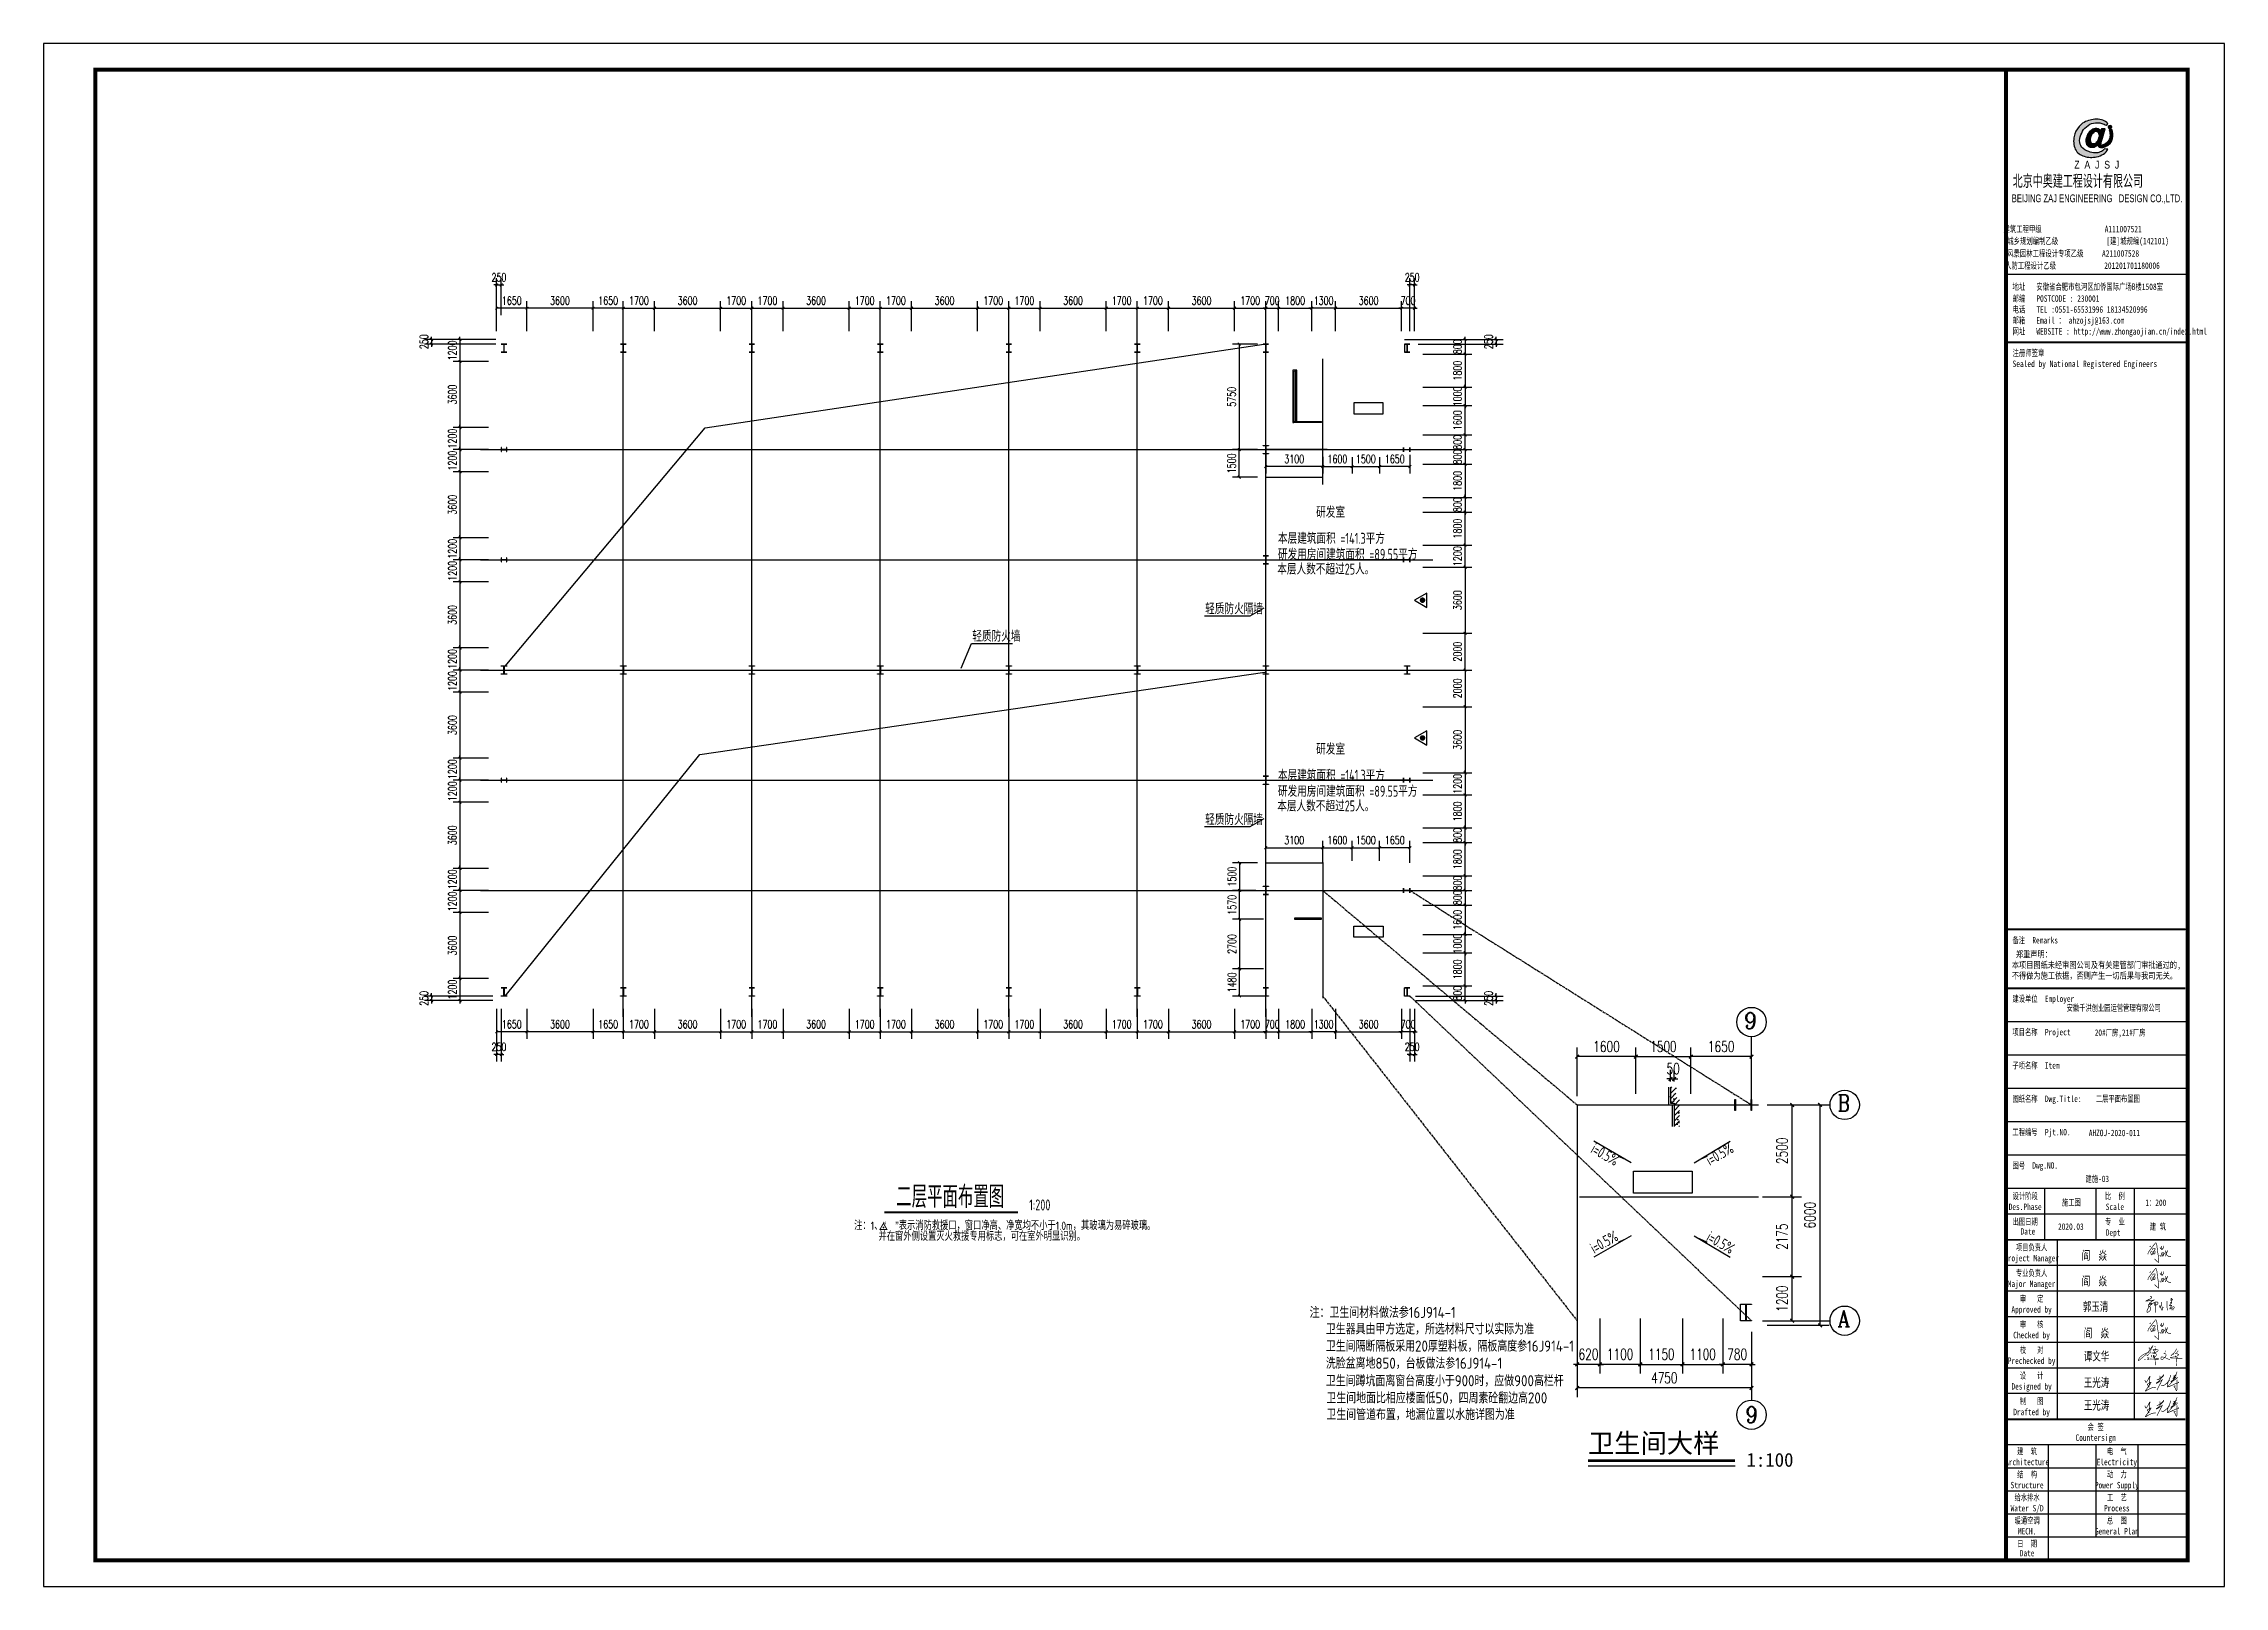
# Model space of a CAD drawing. Extents: x 180850 to 1400258, y 48356 to 327067.
# Drawn here: x 429757 to 548557, y 232984 to 316984 of the extents above; entities that cross this region are included whole.
import ezdxf
from ezdxf.enums import TextEntityAlignment as Align

# ---------------------------------------------------------------- set-up
doc = ezdxf.new("R2010")
doc.units = 0
doc.header["$LTSCALE"] = 1000
for name, pattern in [('0$0$CENTERX2', [4, 2.5, -0.5, 0.5, -0.5]), ('207', [0]), ('JX', [2, 1, 1])]:
    doc.linetypes.add(name, pattern=pattern)
for name, color, linetype in [('002', 3, 'Continuous'), ('8', 3, 'Continuous'), ('AXIS', 3, 'Continuous'), ('AXIS_TEXT', 7, 'Continuous'), ('DIM_SYMB', 3, 'Continuous'), ('DOTE', 1, 'Continuous'), ('GZ', 50, 'Continuous'), ('Gzd', 1, 'Continuous'), ('LVTRY', 6, 'Continuous'), ('PUB_DIM', 3, 'Continuous'), ('PUB_DWGN', 7, 'Continuous'), ('PUB_SYMB', 3, 'Continuous'), ('PUB_SYMB_TEXT', 7, 'Continuous'), ('PUB_TEXT', 7, 'Continuous'), ('PUB_TITLE', 4, 'Continuous'), ('REIN', 1, 'Continuous'), ('STAIR', 2, 'Continuous'), ('TEXT', 7, 'Continuous'), ('WALL', 9, 'Continuous'), ('图框文字', 120, 'Continuous'), ('图签', 3, 'Continuous')]:
    doc.layers.add(name, color=color, linetype=linetype)
doc.styles.add('-GBCBIGGBENOR', font='GBENOR.shx', dxfattribs={"bigfont": 'GBCBIG.shx'})
doc.styles.add('_gyy_title_Arial', font='arial.ttf', dxfattribs={"width": 0.7})
doc.styles.add('_gyy_title_ST', font='', dxfattribs={"width": 0.8})
doc.styles.add('_TCH_AXIS', font='COMPLEX', dxfattribs={"bigfont": 'GBCBIG'})
doc.styles.add('_TCH_DIM_T3', font='SIMPLEX', dxfattribs={"width": 0.705882, "bigfont": 'GBCBIG'})
doc.styles.add('HZ', font='txt.shx', dxfattribs={"width": 0.8, "bigfont": '000hztxt.shx'})
doc.styles.add('HZH', font='simhei.ttf')
doc.styles.add('TSSD_Norm', font='tssdeng.shx', dxfattribs={"bigfont": 'hztxt.shx'})
doc.styles.get('_gyy_title_ST').set_extended_font_data('SimSun')
doc.dimstyles.new('_TCH_ARCH&&150', dxfattribs={"dimtxt": 446.25, "dimasz": 150, "dimexe": 375, "dimexo": 450, "dimgap": 189.375, "dimtad": 1, "dimdec": 0, "dimzin": 0, "dimdsep": 46, "dimtxsty": '_TCH_DIM_T3', "dimblk": 'ARCHTICK', "dimcen": 0.09, "dimclrd": 3, "dimclre": 3, "dimclrt": 7, "dimazin": 2, "dimtfac": 1, "dimtdec": 0, "dimtix": 1, "dimtmove": 2, "dimatfit": 3, "dimfxl": 1, "dimtolj": 1, "dimtzin": 0, "dimarcsym": 0})
doc.dimstyles.new('TCH-200-1', dxfattribs={"dimtxt": 595, "dimasz": 200, "dimexe": 500, "dimexo": 600, "dimgap": 252.5, "dimtad": 1, "dimdec": 0, "dimzin": 0, "dimdsep": 46, "dimtxsty": '_TCH_DIM_T3', "dimblk": 'ARCHTICK', "dimcen": 0.09, "dimclrd": 3, "dimclre": 3, "dimclrt": 7, "dimazin": 2, "dimtfac": 1, "dimtdec": 0, "dimtix": 1, "dimtmove": 2, "dimatfit": 3, "dimfxl": 1, "dimtolj": 1, "dimtzin": 0, "dimarcsym": 0})
doc.dimstyles.new('TCH-200-2', dxfattribs={"dimtxt": 595, "dimasz": 200, "dimexe": 500, "dimexo": 600, "dimgap": 252.5, "dimtad": 1, "dimdec": 0, "dimlfac": 0.5, "dimzin": 0, "dimdsep": 46, "dimtxsty": '_TCH_DIM_T3', "dimblk": 'ARCHTICK', "dimcen": 0.09, "dimclrd": 124, "dimclre": 124, "dimclrt": 7, "dimazin": 2, "dimtfac": 1, "dimtdec": 0, "dimtix": 1, "dimtmove": 2, "dimatfit": 3, "dimfxl": 1, "dimtolj": 1, "dimtzin": 0, "dimarcsym": 0})

msp = doc.modelspace()

# ---------------------------------------------------------------- texts
at = {"color": 1, "insert": (537026.38, 309846.28), "char_height": 718.1993, "width": 9393.6358, "attachment_point": 1, "style": 'HZ'}
msp.add_mtext('北京中奥建工程设计有限公司', dxfattribs=at)
at = {"layer": 'AXIS_TEXT', "style": '_TCH_AXIS'}
for s, width, p, p2 in [('9', 1.142857, (522392.13, 263335.37), (523070.9, 263335.37)), ('B', 0.941176, (527483.05, 258859.42), (528161.82, 258859.42)), ('A', 0.888889, (527483.05, 247109.42), (528161.82, 247109.42)), ('9', 1.142857, (522457.23, 241882.16), (523136, 241882.16))]:
    msp.add_text(s, height=890.88, dxfattribs=dict(at, width=width)).set_placement(p, p2, align=Align.FIT)
at = {"layer": 'PUB_DWGN', "style": '-GBCBIGGBENOR'}
for s, p in [('注：卫生间材料做法参16J914-1', (498726.15, 247599.78)), ('卫生器具由甲方选定，所选材料尺寸以实际为准', (499609.76, 246700.06)), ('卫生间隔断隔板采用20厚塑料板，隔板高度参16J914-1', (499609.76, 245766.97)), ('洗脸盆离地850，台板做法参16J914-1', (499609.76, 244833.89)), ('卫生间蹲坑面离窗台高度小于900时，应做900高栏杆', (499609.76, 243878.8)), ('卫生间地面比相应楼面低50，四周素砼翻边高200', (499637.34, 242945.71)), ('卫生间管道布置，地漏位置以水施详图为准', (499637.34, 242044.93))]:
    msp.add_text(s, height=600, dxfattribs=at).set_placement(p)
at = {"layer": 'PUB_SYMB_TEXT', "linetype": '207', "ltscale": 0.5, "style": '-GBCBIGGBENOR', "width": 0.8}
for rotation, p in [(330.3685513, (513990.42, 256628.19)), (29.6314487, (520522.38, 255876.67)), (29.6314487, (514227.49, 251080.3)), (330.3685513, (520285.32, 251831.82))]:
    msp.add_text('i=0.5%', height=600, rotation=rotation, dxfattribs=at).set_placement(p)
at = {"layer": 'PUB_TEXT'}
for s, height, style, p in [('注：1、“  ”表示消防救援口，窗口净高、净宽均不小于1.0m，其玻璃为易碎玻璃。', 450, '-GBCBIGGBENOR', (473911.06, 252393.26, 334.74)), ('并在窗外侧设置灭火救援专用标志，可在室外明显识别。', 450, '-GBCBIGGBENOR', (475239.58, 251807.9, -334.74)), ('卫生间大样', 1051.477, 'HZH', (513881.01, 240256.32)), ('1:100', 751.055, 'HZH', (522527.32, 239497.82))]:
    msp.add_text(s, height=height, dxfattribs=dict(at, style=style)).set_placement(p)
at = {"layer": 'PUB_TITLE', "width": 0.7}
for s, height, style, p in [('BEIJING ZAJ ENGINEERING   DESIGN CO.,LTD.', 424.2416, '_gyy_title_Arial', (541619.26, 308349.06)), ('建筑工程甲级                 A111007521             ', 353.5346, '_gyy_title_ST', (541605.05, 306710.73)), ('城乡规划编制乙级             [建]城规编(142101)', 353.5346, '_gyy_title_ST', (541132.96, 306062.11)), ('风景园林工程设计专项乙级     A211007528           ', 353.5346, '_gyy_title_ST', (541429.06, 305383.92)), ('人防工程设计乙级             201201701180006', 353.5346, '_gyy_title_ST', (540826.18, 304722.3)), ('设计阶段', 349.176, '_gyy_title_ST', (537705.7, 254063.93)), ('比  例', 349.176, '_gyy_title_ST', (542594.17, 254063.93)), ('Des.Phase', 349.176, '_gyy_title_ST', (537705.7, 253477.33)), ('出图日期', 349.176, '_gyy_title_ST', (537705.7, 252667.22)), ('专  业', 349.176, '_gyy_title_ST', (542594.17, 252667.22)), ('Scale', 349.176, '_gyy_title_ST', (542594.17, 253477.33)), ('Date', 349.176, '_gyy_title_ST', (537855.93, 252137.85)), ('Dept ', 349.176, '_gyy_title_ST', (542594.17, 252080.61)), ('Project Manager', 349.1756, '_gyy_title_ST', (538054.88, 250683.91)), ('项目负责人', 349.176, '_gyy_title_ST', (538054.88, 251270.52)), ('Major Manager', 349.1756, '_gyy_title_ST', (538054.88, 249287.2)), ('专业负责人', 349.176, '_gyy_title_ST', (538054.88, 249873.82)), ('审   定', 349.176, '_gyy_title_ST', (538054.9, 248477.11)), ('Approved by', 349.1756, '_gyy_title_ST', (538054.88, 247890.5)), ('审   核', 349.176, '_gyy_title_ST', (538054.9, 247080.41)), ('Checked by', 349.176, '_gyy_title_ST', (538054.88, 246493.79)), ('校   对', 349.176, '_gyy_title_ST', (538054.9, 245683.71)), ('Prechecked by', 349.1756, '_gyy_title_ST', (538054.88, 245097.09)), ('Designed by', 349.1756, '_gyy_title_ST', (538054.88, 243700.39)), ('设   计', 349.176, '_gyy_title_ST', (538054.9, 244287)), ('Drafted by', 349.176, '_gyy_title_ST', (538054.88, 242303.68)), ('制   图', 349.176, '_gyy_title_ST', (538054.9, 242890.3)), ('Countersign', 349.1756, '_gyy_title_ST', (541546.64, 240906.98)), ('会 签', 349.176, '_gyy_title_ST', (541546.64, 241493.59)), ('建  筑', 349.176, '_gyy_title_ST', (537810.46, 240166.73)), ('电  气', 349.176, '_gyy_title_ST', (542698.92, 240166.73)), ('Architecture', 349.1756, '_gyy_title_ST', (537810.46, 239580.11)), ('结  构', 349.176, '_gyy_title_ST', (537810.46, 238909.69)), ('Electricity', 349.1756, '_gyy_title_ST', (542698.92, 239580.11)), ('动  力', 349.176, '_gyy_title_ST', (542698.92, 238909.69)), ('Structure', 349.176, '_gyy_title_ST', (537810.46, 238323.08)), ('给水排水', 349.176, '_gyy_title_ST', (537810.46, 237652.66)), ('Power Supply', 349.1756, '_gyy_title_ST', (542698.92, 238323.08)), ('工  艺', 349.176, '_gyy_title_ST', (542698.92, 237652.66)), ('Water S/D', 349.176, '_gyy_title_ST', (537810.46, 237066.04)), ('暖通空调', 349.176, '_gyy_title_ST', (537810.46, 236395.63)), ('Process', 349.176, '_gyy_title_ST', (542698.92, 237066.04)), ('总  图', 349.176, '_gyy_title_ST', (542698.92, 236395.63)), ('日  期', 349.176, '_gyy_title_ST', (537810.46, 235138.59)), ('MECH.', 349.176, '_gyy_title_ST', (537810.46, 235809.01)), ('General Plan', 349.1756, '_gyy_title_ST', (542698.92, 235809.01)), ('Date', 349.176, '_gyy_title_ST', (537810.46, 234621.81))]:
    msp.add_text(s, height=height, dxfattribs=dict(at, style=style)).set_placement(p, align=Align.CENTER)
at = {"layer": 'PUB_TITLE', "style": '_gyy_title_ST', "width": 0.7}
for s, height, p in [('地址   安徽省合肥市包河区加侨国际广场B楼1508室', 353.5346, (537016.01, 303573.72)), ('邮编   POSTCODE : 230001', 353.5346, (537016.01, 302927.96)), ('邮箱   Email ： ahzojsj@163.com', 353.5346, (537016.01, 301740.09)), ('电话   TEL :0551-65531996 18134520996', 353.5346, (537016.01, 302334.02)), ('网址   WEBSITE : http://www.zhongaojian.cn/index.html', 353.5346, (537016.01, 301142.65)), ('注册师签章', 353.535, (537016.01, 299968.92)), ('Sealed by National Registered Engineers', 353.5346, (537017.93, 299374.98)), ('备注  Remarks', 349.1756, (537011.6, 267991.5)), ('建设单位  Employer', 349.1756, (537011.6, 264804.58)), ('项目名称  Project', 349.1756, (537011.6, 262988.86)), ('子项名称  Item', 349.176, (537011.6, 261173.15)), ('图纸名称  Dwg.Title:', 349.1756, (537011.6, 259357.44)), ('工程编号  Pjt.NO.', 349.1756, (537011.6, 257541.72)), ('图号  Dwg.NO.', 349.1756, (537011.6, 255726.01))]:
    msp.add_text(s, height=height, dxfattribs=at).set_placement(p)
at = {"layer": 'PUB_TITLE', "color": 2, "style": '_gyy_title_ST', "width": 0.7}
for s, p in [('安徽千洪创业园运营管理有限公司', (542528.34, 264497.42)), ('20#厂房,21#厂房', (542875.67, 263122.37))]:
    msp.add_text(s, height=349.1756, dxfattribs=at).set_placement(p, align=Align.MIDDLE)
at = {"layer": 'PUB_TITLE', "color": 6, "style": '_gyy_title_ST', "width": 0.7}
msp.add_text('二层平面布置图', height=349.176, dxfattribs=at).set_placement((542755.87, 259549.52), align=Align.MIDDLE)
at = {"layer": 'PUB_TITLE', "color": 2, "style": '_gyy_title_ST', "width": 0.7}
msp.add_text('AHZOJ-2020-011', height=349.1756, dxfattribs=at).set_placement((542568.3, 257497.77), align=Align.CENTER)
at = {"layer": 'PUB_TITLE', "color": 6, "style": '_gyy_title_ST', "width": 0.7}
msp.add_text('建施-03', height=349.176, dxfattribs=at).set_placement((541634.57, 254998.58), align=Align.CENTER)
at = {"layer": 'PUB_TITLE', "insert": (536982.41, 267576.46), "char_height": 349.1756, "width": 11173.63, "attachment_point": 1, "style": '_gyy_title_ST'}
msp.add_mtext(' 郑重声明：\\P本项目图纸未经审图公司及有关建管部门审批通过的,\\P不得做为施工依据，否则产生一切后果与我司无关。', dxfattribs=at)
at = {"layer": 'TEXT', "style": 'TSSD_Norm', "width": 0.7}
for s, height, p in [('研发室', 600, (499079.19, 291174.61, 1892.13)), ('本层建筑面积 =141.3平方', 600, (496998.49, 289747.13, 1892.13)), ('本层人数不超过25人。', 600, (496960.85, 288075.24, 1892.13)), ('研发用房间建筑面积 =89.55平方', 600, (496998.49, 288878.11)), ('轻质防火隔墙', 600, (493033.39, 285915.76, 1892.13)), ('轻质防火墙', 600, (480350.3, 284423.88, 1892.13)), ('研发室', 600, (499079.19, 278274.68, 1892.13)), ('本层建筑面积 =141.3平方', 600, (496998.49, 276847.2, 1892.13)), ('本层人数不超过25人。', 600, (496960.85, 275175.3, 1892.13)), ('研发用房间建筑面积 =89.55平方', 600, (496998.49, 275978.18)), ('轻质防火隔墙', 600, (493033.39, 274441.6, 1892.13)), ('二层平面布置图', 1200, (476204.96, 253594.38)), ('1:200', 600, (483449.69, 253452.65))]:
    msp.add_text(s, height=height, dxfattribs=at).set_placement(p)
at = {"layer": 'TEXT', "color": 3, "style": '_gyy_title_ST', "width": 0.7}
for s, p in [('阎  焱', (540786.06, 250764.13)), ('阎  焱', (540786.06, 249367.43)), ('郭玉清', (540848.96, 247978.72)), ('阎  焱', (540899.35, 246536.15)), ('谭文华', (540899.35, 245277.97)), ('王光涛', (540899.35, 243844.32)), ('王光涛', (540899.35, 242608.28))]:
    msp.add_text(s, height=471.585, dxfattribs=at).set_placement(p)
at = {"layer": '图框文字', "color": 7, "style": '_gyy_title_ST', "width": 0.7}
for s, p in [('施工图', (540220.25, 253714.11)), ('1：200', (544822.44, 253703.06)), ('2020.03', (540194.41, 252399.55)), ('建 筑', (544936.65, 252399.55))]:
    msp.add_text(s, height=349.176, dxfattribs=at).set_placement(p, align=Align.CENTER)

# ---------------------------------------------------------------- blocks, each defined once
blk = doc.blocks.new('_ArchTick')
at = {"color": 0, "linetype": 'ByBlock', "const_width": 0.4}
blk.add_lwpolyline([(-0.5, -0.5), (0.5, 0.5)], dxfattribs=at)
blk = doc.blocks.new('*D415')
at = {"color": 3, "lineweight": -2, "transparency": 16777216}
for p, q in [((454437, 302378), (454437, 304221)), ((454687, 302205), (454687, 304221)), ((454437, 303846), (454287, 303846)), ((454437, 303846), (454687, 303846)), ((454687, 303846), (454837, 303846))]:
    blk.add_line(p, q, dxfattribs=at)
at = {"layer": 'Defpoints', "color": 0, "transparency": 16777216}
for p in [(454687, 303846), (454437, 301928), (454687, 301755)]:
    blk.add_point(p, dxfattribs=at)
at = {"color": 3, "lineweight": -2, "transparency": 16777216, "xscale": 150, "yscale": 150, "zscale": 150}
blk.add_blockref('_ArchTick', (454437, 303846), dxfattribs=at)
at = {"color": 3, "lineweight": -2, "transparency": 16777216, "xscale": 150, "yscale": 150, "zscale": 150, "rotation": 180}
blk.add_blockref('_ArchTick', (454687, 303846), dxfattribs=at)
at = {"color": 7, "transparency": 16777216, "insert": (454562, 304258), "char_height": 446.2, "attachment_point": 5, "style": '_TCH_DIM_T3'}
blk.add_mtext('\\A1;250', dxfattribs=at)
blk = doc.blocks.new('*D416')
at = {"color": 3, "lineweight": -2, "transparency": 16777216}
for p, q in [((504187, 301328), (504187, 304221)), ((504437, 301328), (504437, 304221)), ((504187, 303846), (504037, 303846)), ((504437, 303846), (504187, 303846)), ((504437, 303846), (504587, 303846))]:
    blk.add_line(p, q, dxfattribs=at)
at = {"layer": 'Defpoints', "color": 0, "transparency": 16777216}
for p in [(504187, 303846), (504187, 300878), (504437, 300878)]:
    blk.add_point(p, dxfattribs=at)
at = {"color": 3, "lineweight": -2, "transparency": 16777216, "xscale": 150, "yscale": 150, "zscale": 150}
blk.add_blockref('_ArchTick', (504187, 303846), dxfattribs=at)
at = {"color": 3, "lineweight": -2, "transparency": 16777216, "xscale": 150, "yscale": 150, "zscale": 150, "rotation": 180}
blk.add_blockref('_ArchTick', (504437, 303846), dxfattribs=at)
at = {"color": 7, "transparency": 16777216, "insert": (504312, 304258), "char_height": 446.2, "attachment_point": 5, "style": '_TCH_DIM_T3'}
blk.add_mtext('\\A1;250', dxfattribs=at)
blk = doc.blocks.new('*D417')
at = {"color": 3, "lineweight": -2, "transparency": 16777216}
for p, q in [((454387, 300878), (450514, 300878)), ((454387, 300628), (450514, 300628)), ((450889, 300878), (450889, 301028)), ((450889, 300878), (450889, 300628)), ((450889, 300628), (450889, 300478))]:
    blk.add_line(p, q, dxfattribs=at)
at = {"layer": 'Defpoints', "color": 0, "transparency": 16777216}
for p in [(450889, 300628), (454837, 300878), (454837, 300628)]:
    blk.add_point(p, dxfattribs=at)
at = {"color": 3, "lineweight": -2, "transparency": 16777216, "xscale": 150, "yscale": 150, "zscale": 150}
for p, rotation in [((450889, 300878), 270), ((450889, 300628), 90)]:
    blk.add_blockref('_ArchTick', p, dxfattribs=dict(at, rotation=rotation))
at = {"color": 7, "transparency": 16777216, "insert": (450476, 300753), "char_height": 446.2, "attachment_point": 5, "rotation": 90, "style": '_TCH_DIM_T3'}
blk.add_mtext('\\A1;250', dxfattribs=at)
blk = doc.blocks.new('*D418')
at = {"color": 3, "lineweight": -2, "transparency": 16777216}
for p, q in [((454237, 265128), (450514, 265128)), ((450889, 265128), (450889, 265278)), ((450889, 265128), (450889, 264878)), ((454237, 264878), (450514, 264878)), ((450889, 264878), (450889, 264728))]:
    blk.add_line(p, q, dxfattribs=at)
at = {"layer": 'Defpoints', "color": 0, "transparency": 16777216}
for p in [(454687, 265128), (450889, 264878), (454687, 264878)]:
    blk.add_point(p, dxfattribs=at)
at = {"color": 3, "lineweight": -2, "transparency": 16777216, "xscale": 150, "yscale": 150, "zscale": 150}
for p, rotation in [((450889, 265128), 270), ((450889, 264878), 90)]:
    blk.add_blockref('_ArchTick', p, dxfattribs=dict(at, rotation=rotation))
at = {"color": 7, "transparency": 16777216, "insert": (450476, 265003), "char_height": 446.2, "attachment_point": 5, "rotation": 90, "style": '_TCH_DIM_T3'}
blk.add_mtext('\\A1;250', dxfattribs=at)
blk = doc.blocks.new('*D419')
at = {"color": 3, "lineweight": -2, "transparency": 16777216}
for p, q in [((454437, 264428), (454437, 261571)), ((454687, 264428), (454687, 261571)), ((454437, 261946), (454287, 261946)), ((454687, 261946), (454437, 261946)), ((454687, 261946), (454837, 261946))]:
    blk.add_line(p, q, dxfattribs=at)
at = {"layer": 'Defpoints', "color": 0, "transparency": 16777216}
for p in [(454437, 264878), (454687, 264878), (454437, 261946)]:
    blk.add_point(p, dxfattribs=at)
at = {"color": 3, "lineweight": -2, "transparency": 16777216, "xscale": 150, "yscale": 150, "zscale": 150}
blk.add_blockref('_ArchTick', (454437, 261946), dxfattribs=at)
at = {"color": 3, "lineweight": -2, "transparency": 16777216, "xscale": 150, "yscale": 150, "zscale": 150, "rotation": 180}
blk.add_blockref('_ArchTick', (454687, 261946), dxfattribs=at)
at = {"color": 7, "transparency": 16777216, "insert": (454562, 262358), "char_height": 446.2, "attachment_point": 5, "style": '_TCH_DIM_T3'}
blk.add_mtext('\\A1;250', dxfattribs=at)
blk = doc.blocks.new('*D420')
at = {"color": 3, "lineweight": -2, "transparency": 16777216}
for p, q in [((503887, 300878), (509261, 300878)), ((504637, 300628), (509261, 300628)), ((508886, 300878), (508886, 301028)), ((508886, 300878), (508886, 300628)), ((508886, 300628), (508886, 300478))]:
    blk.add_line(p, q, dxfattribs=at)
at = {"layer": 'Defpoints', "color": 0, "transparency": 16777216}
for p in [(503437, 300878), (504187, 300628), (508886, 300628)]:
    blk.add_point(p, dxfattribs=at)
at = {"color": 3, "lineweight": -2, "transparency": 16777216, "xscale": 150, "yscale": 150, "zscale": 150}
for p, rotation in [((508886, 300878), 270), ((508886, 300628), 90)]:
    blk.add_blockref('_ArchTick', p, dxfattribs=dict(at, rotation=rotation))
at = {"color": 7, "transparency": 16777216, "insert": (508474, 300753), "char_height": 446.2, "attachment_point": 5, "rotation": 90, "style": '_TCH_DIM_T3'}
blk.add_mtext('\\A1;250', dxfattribs=at)
blk = doc.blocks.new('*D421')
at = {"color": 3, "lineweight": -2, "transparency": 16777216}
for p, q in [((504487, 265128), (509261, 265128)), ((508886, 265128), (508886, 265278)), ((508886, 265128), (508886, 264878)), ((504487, 264878), (509261, 264878)), ((508886, 264878), (508886, 264728))]:
    blk.add_line(p, q, dxfattribs=at)
at = {"layer": 'Defpoints', "color": 0, "transparency": 16777216}
for p in [(504037, 265128), (504037, 264878), (508886, 264878)]:
    blk.add_point(p, dxfattribs=at)
at = {"color": 3, "lineweight": -2, "transparency": 16777216, "xscale": 150, "yscale": 150, "zscale": 150}
for p, rotation in [((508886, 265128), 270), ((508886, 264878), 90)]:
    blk.add_blockref('_ArchTick', p, dxfattribs=dict(at, rotation=rotation))
at = {"color": 7, "transparency": 16777216, "insert": (508474, 265003), "char_height": 446.2, "attachment_point": 5, "rotation": 90, "style": '_TCH_DIM_T3'}
blk.add_mtext('\\A1;250', dxfattribs=at)
blk = doc.blocks.new('*D422')
at = {"color": 3, "lineweight": -2, "transparency": 16777216}
for p, q in [((504187, 264428), (504187, 261571)), ((504437, 264428), (504437, 261571)), ((504187, 261946), (504037, 261946)), ((504187, 261946), (504437, 261946)), ((504437, 261946), (504587, 261946))]:
    blk.add_line(p, q, dxfattribs=at)
at = {"layer": 'Defpoints', "color": 0, "transparency": 16777216}
for p in [(504187, 264878), (504437, 264878), (504437, 261946)]:
    blk.add_point(p, dxfattribs=at)
at = {"color": 3, "lineweight": -2, "transparency": 16777216, "xscale": 150, "yscale": 150, "zscale": 150}
blk.add_blockref('_ArchTick', (504187, 261946), dxfattribs=at)
at = {"color": 3, "lineweight": -2, "transparency": 16777216, "xscale": 150, "yscale": 150, "zscale": 150, "rotation": 180}
blk.add_blockref('_ArchTick', (504437, 261946), dxfattribs=at)
at = {"color": 7, "transparency": 16777216, "insert": (504312, 262358), "char_height": 446.2, "attachment_point": 5, "style": '_TCH_DIM_T3'}
blk.add_mtext('\\A1;250', dxfattribs=at)
blk = doc.blocks.new('*D423')
at = {"color": 3, "lineweight": -2, "transparency": 16777216}
for p, q in [((461337, 301328), (461337, 302955)), ((463037, 301328), (463037, 302955)), ((461337, 302580), (463037, 302580))]:
    blk.add_line(p, q, dxfattribs=at)
at = {"layer": 'Defpoints', "color": 0, "transparency": 16777216}
for p in [(463037, 302580), (461337, 300878), (463037, 300878)]:
    blk.add_point(p, dxfattribs=at)
at = {"color": 3, "lineweight": -2, "transparency": 16777216, "xscale": 150, "yscale": 150, "zscale": 150, "rotation": 180}
blk.add_blockref('_ArchTick', (461337, 302580), dxfattribs=at)
at = {"color": 3, "lineweight": -2, "transparency": 16777216, "xscale": 150, "yscale": 150, "zscale": 150}
blk.add_blockref('_ArchTick', (463037, 302580), dxfattribs=at)
at = {"color": 7, "transparency": 16777216, "insert": (462187, 302992), "char_height": 446.2, "attachment_point": 5, "style": '_TCH_DIM_T3'}
blk.add_mtext('\\A1;1700', dxfattribs=at)
blk = doc.blocks.new('*D424')
at = {"color": 3, "lineweight": -2, "transparency": 16777216}
for p, q in [((463037, 301328), (463037, 302955)), ((466637, 301328), (466637, 302955)), ((463037, 302580), (466637, 302580))]:
    blk.add_line(p, q, dxfattribs=at)
at = {"layer": 'Defpoints', "color": 0, "transparency": 16777216}
for p in [(466637, 302580), (463037, 300878), (466637, 300878)]:
    blk.add_point(p, dxfattribs=at)
at = {"color": 3, "lineweight": -2, "transparency": 16777216, "xscale": 150, "yscale": 150, "zscale": 150, "rotation": 180}
blk.add_blockref('_ArchTick', (463037, 302580), dxfattribs=at)
at = {"color": 3, "lineweight": -2, "transparency": 16777216, "xscale": 150, "yscale": 150, "zscale": 150}
blk.add_blockref('_ArchTick', (466637, 302580), dxfattribs=at)
at = {"color": 7, "transparency": 16777216, "insert": (464837, 302992), "char_height": 446.2, "attachment_point": 5, "style": '_TCH_DIM_T3'}
blk.add_mtext('\\A1;3600', dxfattribs=at)
blk = doc.blocks.new('*D425')
at = {"color": 3, "lineweight": -2, "transparency": 16777216}
for p, q in [((466637, 301328), (466637, 302955)), ((468337, 301328), (468337, 302955)), ((466637, 302580), (468337, 302580))]:
    blk.add_line(p, q, dxfattribs=at)
at = {"layer": 'Defpoints', "color": 0, "transparency": 16777216}
for p in [(468337, 302580), (466637, 300878), (468337, 300878)]:
    blk.add_point(p, dxfattribs=at)
at = {"color": 3, "lineweight": -2, "transparency": 16777216, "xscale": 150, "yscale": 150, "zscale": 150, "rotation": 180}
blk.add_blockref('_ArchTick', (466637, 302580), dxfattribs=at)
at = {"color": 3, "lineweight": -2, "transparency": 16777216, "xscale": 150, "yscale": 150, "zscale": 150}
blk.add_blockref('_ArchTick', (468337, 302580), dxfattribs=at)
at = {"color": 7, "transparency": 16777216, "insert": (467487, 302992), "char_height": 446.2, "attachment_point": 5, "style": '_TCH_DIM_T3'}
blk.add_mtext('\\A1;1700', dxfattribs=at)
blk = doc.blocks.new('*D426')
at = {"color": 3, "lineweight": -2, "transparency": 16777216}
for p, q in [((468337, 301328), (468337, 302955)), ((470037, 301328), (470037, 302955)), ((468337, 302580), (470037, 302580))]:
    blk.add_line(p, q, dxfattribs=at)
at = {"layer": 'Defpoints', "color": 0, "transparency": 16777216}
for p in [(470037, 302580), (468337, 300878), (470037, 300878)]:
    blk.add_point(p, dxfattribs=at)
at = {"color": 3, "lineweight": -2, "transparency": 16777216, "xscale": 150, "yscale": 150, "zscale": 150, "rotation": 180}
blk.add_blockref('_ArchTick', (468337, 302580), dxfattribs=at)
at = {"color": 3, "lineweight": -2, "transparency": 16777216, "xscale": 150, "yscale": 150, "zscale": 150}
blk.add_blockref('_ArchTick', (470037, 302580), dxfattribs=at)
at = {"color": 7, "transparency": 16777216, "insert": (469187, 302992), "char_height": 446.2, "attachment_point": 5, "style": '_TCH_DIM_T3'}
blk.add_mtext('\\A1;1700', dxfattribs=at)
blk = doc.blocks.new('*D427')
at = {"color": 3, "lineweight": -2, "transparency": 16777216}
for p, q in [((470037, 301328), (470037, 302955)), ((473637, 301328), (473637, 302955)), ((470037, 302580), (473637, 302580))]:
    blk.add_line(p, q, dxfattribs=at)
at = {"layer": 'Defpoints', "color": 0, "transparency": 16777216}
for p in [(473637, 302580), (470037, 300878), (473637, 300878)]:
    blk.add_point(p, dxfattribs=at)
at = {"color": 3, "lineweight": -2, "transparency": 16777216, "xscale": 150, "yscale": 150, "zscale": 150, "rotation": 180}
blk.add_blockref('_ArchTick', (470037, 302580), dxfattribs=at)
at = {"color": 3, "lineweight": -2, "transparency": 16777216, "xscale": 150, "yscale": 150, "zscale": 150}
blk.add_blockref('_ArchTick', (473637, 302580), dxfattribs=at)
at = {"color": 7, "transparency": 16777216, "insert": (471837, 302992), "char_height": 446.2, "attachment_point": 5, "style": '_TCH_DIM_T3'}
blk.add_mtext('\\A1;3600', dxfattribs=at)
blk = doc.blocks.new('*D428')
at = {"color": 3, "lineweight": -2, "transparency": 16777216}
for p, q in [((473637, 301328), (473637, 302955)), ((475337, 301328), (475337, 302955)), ((473637, 302580), (475337, 302580))]:
    blk.add_line(p, q, dxfattribs=at)
at = {"layer": 'Defpoints', "color": 0, "transparency": 16777216}
for p in [(475337, 302580), (473637, 300878), (475337, 300878)]:
    blk.add_point(p, dxfattribs=at)
at = {"color": 3, "lineweight": -2, "transparency": 16777216, "xscale": 150, "yscale": 150, "zscale": 150, "rotation": 180}
blk.add_blockref('_ArchTick', (473637, 302580), dxfattribs=at)
at = {"color": 3, "lineweight": -2, "transparency": 16777216, "xscale": 150, "yscale": 150, "zscale": 150}
blk.add_blockref('_ArchTick', (475337, 302580), dxfattribs=at)
at = {"color": 7, "transparency": 16777216, "insert": (474487, 302992), "char_height": 446.2, "attachment_point": 5, "style": '_TCH_DIM_T3'}
blk.add_mtext('\\A1;1700', dxfattribs=at)
blk = doc.blocks.new('*D429')
at = {"color": 3, "lineweight": -2, "transparency": 16777216}
for p, q in [((475337, 301328), (475337, 302955)), ((477037, 301328), (477037, 302955)), ((475337, 302580), (477037, 302580))]:
    blk.add_line(p, q, dxfattribs=at)
at = {"layer": 'Defpoints', "color": 0, "transparency": 16777216}
for p in [(477037, 302580), (475337, 300878), (477037, 300878)]:
    blk.add_point(p, dxfattribs=at)
at = {"color": 3, "lineweight": -2, "transparency": 16777216, "xscale": 150, "yscale": 150, "zscale": 150, "rotation": 180}
blk.add_blockref('_ArchTick', (475337, 302580), dxfattribs=at)
at = {"color": 3, "lineweight": -2, "transparency": 16777216, "xscale": 150, "yscale": 150, "zscale": 150}
blk.add_blockref('_ArchTick', (477037, 302580), dxfattribs=at)
at = {"color": 7, "transparency": 16777216, "insert": (476187, 302992), "char_height": 446.2, "attachment_point": 5, "style": '_TCH_DIM_T3'}
blk.add_mtext('\\A1;1700', dxfattribs=at)
blk = doc.blocks.new('*D430')
at = {"color": 3, "lineweight": -2, "transparency": 16777216}
for p, q in [((477037, 301328), (477037, 302955)), ((480637, 301328), (480637, 302955)), ((477037, 302580), (480637, 302580))]:
    blk.add_line(p, q, dxfattribs=at)
at = {"layer": 'Defpoints', "color": 0, "transparency": 16777216}
for p in [(480637, 302580), (477037, 300878), (480637, 300878)]:
    blk.add_point(p, dxfattribs=at)
at = {"color": 3, "lineweight": -2, "transparency": 16777216, "xscale": 150, "yscale": 150, "zscale": 150, "rotation": 180}
blk.add_blockref('_ArchTick', (477037, 302580), dxfattribs=at)
at = {"color": 3, "lineweight": -2, "transparency": 16777216, "xscale": 150, "yscale": 150, "zscale": 150}
blk.add_blockref('_ArchTick', (480637, 302580), dxfattribs=at)
at = {"color": 7, "transparency": 16777216, "insert": (478837, 302992), "char_height": 446.2, "attachment_point": 5, "style": '_TCH_DIM_T3'}
blk.add_mtext('\\A1;3600', dxfattribs=at)
blk = doc.blocks.new('*D431')
at = {"color": 3, "lineweight": -2, "transparency": 16777216}
for p, q in [((480637, 301328), (480637, 302955)), ((482337, 301328), (482337, 302955)), ((480637, 302580), (482337, 302580))]:
    blk.add_line(p, q, dxfattribs=at)
at = {"layer": 'Defpoints', "color": 0, "transparency": 16777216}
for p in [(482337, 302580), (480637, 300878), (482337, 300878)]:
    blk.add_point(p, dxfattribs=at)
at = {"color": 3, "lineweight": -2, "transparency": 16777216, "xscale": 150, "yscale": 150, "zscale": 150, "rotation": 180}
blk.add_blockref('_ArchTick', (480637, 302580), dxfattribs=at)
at = {"color": 3, "lineweight": -2, "transparency": 16777216, "xscale": 150, "yscale": 150, "zscale": 150}
blk.add_blockref('_ArchTick', (482337, 302580), dxfattribs=at)
at = {"color": 7, "transparency": 16777216, "insert": (481487, 302992), "char_height": 446.2, "attachment_point": 5, "style": '_TCH_DIM_T3'}
blk.add_mtext('\\A1;1700', dxfattribs=at)
blk = doc.blocks.new('*D432')
at = {"color": 3, "lineweight": -2, "transparency": 16777216}
for p, q in [((482337, 301328), (482337, 302955)), ((484037, 301328), (484037, 302955)), ((482337, 302580), (484037, 302580))]:
    blk.add_line(p, q, dxfattribs=at)
at = {"layer": 'Defpoints', "color": 0, "transparency": 16777216}
for p in [(484037, 302580), (482337, 300878), (484037, 300878)]:
    blk.add_point(p, dxfattribs=at)
at = {"color": 3, "lineweight": -2, "transparency": 16777216, "xscale": 150, "yscale": 150, "zscale": 150, "rotation": 180}
blk.add_blockref('_ArchTick', (482337, 302580), dxfattribs=at)
at = {"color": 3, "lineweight": -2, "transparency": 16777216, "xscale": 150, "yscale": 150, "zscale": 150}
blk.add_blockref('_ArchTick', (484037, 302580), dxfattribs=at)
at = {"color": 7, "transparency": 16777216, "insert": (483187, 302992), "char_height": 446.2, "attachment_point": 5, "style": '_TCH_DIM_T3'}
blk.add_mtext('\\A1;1700', dxfattribs=at)
blk = doc.blocks.new('*D433')
at = {"color": 3, "lineweight": -2, "transparency": 16777216}
for p, q in [((484037, 301328), (484037, 302955)), ((487637, 301328), (487637, 302955)), ((484037, 302580), (487637, 302580))]:
    blk.add_line(p, q, dxfattribs=at)
at = {"layer": 'Defpoints', "color": 0, "transparency": 16777216}
for p in [(487637, 302580), (484037, 300878), (487637, 300878)]:
    blk.add_point(p, dxfattribs=at)
at = {"color": 3, "lineweight": -2, "transparency": 16777216, "xscale": 150, "yscale": 150, "zscale": 150, "rotation": 180}
blk.add_blockref('_ArchTick', (484037, 302580), dxfattribs=at)
at = {"color": 3, "lineweight": -2, "transparency": 16777216, "xscale": 150, "yscale": 150, "zscale": 150}
blk.add_blockref('_ArchTick', (487637, 302580), dxfattribs=at)
at = {"color": 7, "transparency": 16777216, "insert": (485837, 302992), "char_height": 446.2, "attachment_point": 5, "style": '_TCH_DIM_T3'}
blk.add_mtext('\\A1;3600', dxfattribs=at)
blk = doc.blocks.new('*D434')
at = {"color": 3, "lineweight": -2, "transparency": 16777216}
for p, q in [((487637, 301328), (487637, 302955)), ((489337, 301427), (489337, 302955)), ((487637, 302580), (489337, 302580))]:
    blk.add_line(p, q, dxfattribs=at)
at = {"layer": 'Defpoints', "color": 0, "transparency": 16777216}
for p in [(489337, 302580), (487637, 300878), (489337, 300977)]:
    blk.add_point(p, dxfattribs=at)
at = {"color": 3, "lineweight": -2, "transparency": 16777216, "xscale": 150, "yscale": 150, "zscale": 150, "rotation": 180}
blk.add_blockref('_ArchTick', (487637, 302580), dxfattribs=at)
at = {"color": 3, "lineweight": -2, "transparency": 16777216, "xscale": 150, "yscale": 150, "zscale": 150}
blk.add_blockref('_ArchTick', (489337, 302580), dxfattribs=at)
at = {"color": 7, "transparency": 16777216, "insert": (488487, 302992), "char_height": 446.2, "attachment_point": 5, "style": '_TCH_DIM_T3'}
blk.add_mtext('\\A1;1700', dxfattribs=at)
blk = doc.blocks.new('*D435')
at = {"color": 3, "lineweight": -2, "transparency": 16777216}
for p, q in [((453987, 288878), (452064, 288878)), ((452439, 288878), (452439, 289028)), ((452439, 288878), (452439, 287678)), ((453987, 287678), (452064, 287678)), ((452439, 287678), (452439, 287528))]:
    blk.add_line(p, q, dxfattribs=at)
at = {"layer": 'Defpoints', "color": 0, "transparency": 16777216}
for p in [(454437, 288878), (452439, 287678), (454437, 287678)]:
    blk.add_point(p, dxfattribs=at)
at = {"color": 3, "lineweight": -2, "transparency": 16777216, "xscale": 150, "yscale": 150, "zscale": 150}
for p, rotation in [((452439, 288878), 270), ((452439, 287678), 90)]:
    blk.add_blockref('_ArchTick', p, dxfattribs=dict(at, rotation=rotation))
at = {"color": 7, "transparency": 16777216, "insert": (452027, 288278), "char_height": 446.2, "attachment_point": 5, "rotation": 90, "style": '_TCH_DIM_T3'}
blk.add_mtext('\\A1;1200', dxfattribs=at)
blk = doc.blocks.new('*D436')
at = {"color": 3, "lineweight": -2, "transparency": 16777216}
for p, q in [((453987, 287678), (452064, 287678)), ((452439, 287678), (452439, 284078)), ((453987, 284078), (452064, 284078))]:
    blk.add_line(p, q, dxfattribs=at)
at = {"layer": 'Defpoints', "color": 0, "transparency": 16777216}
for p in [(454437, 287678), (452439, 284078), (454437, 284078)]:
    blk.add_point(p, dxfattribs=at)
at = {"color": 3, "lineweight": -2, "transparency": 16777216, "xscale": 150, "yscale": 150, "zscale": 150}
for p, rotation in [((452439, 287678), 90), ((452439, 284078), 270)]:
    blk.add_blockref('_ArchTick', p, dxfattribs=dict(at, rotation=rotation))
at = {"color": 7, "transparency": 16777216, "insert": (452027, 285878), "char_height": 446.2, "attachment_point": 5, "rotation": 90, "style": '_TCH_DIM_T3'}
blk.add_mtext('\\A1;3600', dxfattribs=at)
blk = doc.blocks.new('*D437')
at = {"color": 3, "lineweight": -2, "transparency": 16777216}
for p, q in [((453987, 284078), (452064, 284078)), ((452439, 284078), (452439, 284228)), ((452439, 284078), (452439, 282878)), ((453987, 282878), (452064, 282878)), ((452439, 282878), (452439, 282728))]:
    blk.add_line(p, q, dxfattribs=at)
at = {"layer": 'Defpoints', "color": 0, "transparency": 16777216}
for p in [(454437, 284078), (452439, 282878), (454437, 282878)]:
    blk.add_point(p, dxfattribs=at)
at = {"color": 3, "lineweight": -2, "transparency": 16777216, "xscale": 150, "yscale": 150, "zscale": 150}
for p, rotation in [((452439, 284078), 270), ((452439, 282878), 90)]:
    blk.add_blockref('_ArchTick', p, dxfattribs=dict(at, rotation=rotation))
at = {"color": 7, "transparency": 16777216, "insert": (452027, 283478), "char_height": 446.2, "attachment_point": 5, "rotation": 90, "style": '_TCH_DIM_T3'}
blk.add_mtext('\\A1;1200', dxfattribs=at)
blk = doc.blocks.new('*D306')
at = {"color": 3, "lineweight": -2, "transparency": 16777216}
for p, q in [((453987, 282878), (452064, 282878)), ((452439, 282878), (452439, 283028)), ((452439, 282878), (452439, 281678)), ((453987, 281678), (452064, 281678)), ((452439, 281678), (452439, 281528))]:
    blk.add_line(p, q, dxfattribs=at)
at = {"layer": 'Defpoints', "color": 0, "transparency": 16777216}
for p in [(454437, 282878), (452439, 281678), (454437, 281678)]:
    blk.add_point(p, dxfattribs=at)
at = {"color": 3, "lineweight": -2, "transparency": 16777216, "xscale": 150, "yscale": 150, "zscale": 150}
for p, rotation in [((452439, 282878), 270), ((452439, 281678), 90)]:
    blk.add_blockref('_ArchTick', p, dxfattribs=dict(at, rotation=rotation))
at = {"color": 7, "transparency": 16777216, "insert": (452027, 282278), "char_height": 446.2, "attachment_point": 5, "rotation": 90, "style": '_TCH_DIM_T3'}
blk.add_mtext('\\A1;1200', dxfattribs=at)
blk = doc.blocks.new('*D307')
at = {"color": 3, "lineweight": -2, "transparency": 16777216}
for p, q in [((453987, 281678), (452064, 281678)), ((452439, 281678), (452439, 278078)), ((453987, 278078), (452064, 278078))]:
    blk.add_line(p, q, dxfattribs=at)
at = {"layer": 'Defpoints', "color": 0, "transparency": 16777216}
for p in [(454437, 281678), (452439, 278078), (454437, 278078)]:
    blk.add_point(p, dxfattribs=at)
at = {"color": 3, "lineweight": -2, "transparency": 16777216, "xscale": 150, "yscale": 150, "zscale": 150}
for p, rotation in [((452439, 281678), 90), ((452439, 278078), 270)]:
    blk.add_blockref('_ArchTick', p, dxfattribs=dict(at, rotation=rotation))
at = {"color": 7, "transparency": 16777216, "insert": (452027, 279878), "char_height": 446.2, "attachment_point": 5, "rotation": 90, "style": '_TCH_DIM_T3'}
blk.add_mtext('\\A1;3600', dxfattribs=at)
blk = doc.blocks.new('*D308')
at = {"color": 3, "lineweight": -2, "transparency": 16777216}
for p, q in [((453987, 278078), (452064, 278078)), ((452439, 278078), (452439, 278228)), ((452439, 278078), (452439, 276878)), ((453987, 276878), (452064, 276878)), ((452439, 276878), (452439, 276728))]:
    blk.add_line(p, q, dxfattribs=at)
at = {"layer": 'Defpoints', "color": 0, "transparency": 16777216}
for p in [(454437, 278078), (452439, 276878), (454437, 276878)]:
    blk.add_point(p, dxfattribs=at)
at = {"color": 3, "lineweight": -2, "transparency": 16777216, "xscale": 150, "yscale": 150, "zscale": 150}
for p, rotation in [((452439, 278078), 270), ((452439, 276878), 90)]:
    blk.add_blockref('_ArchTick', p, dxfattribs=dict(at, rotation=rotation))
at = {"color": 7, "transparency": 16777216, "insert": (452027, 277478), "char_height": 446.2, "attachment_point": 5, "rotation": 90, "style": '_TCH_DIM_T3'}
blk.add_mtext('\\A1;1200', dxfattribs=at)
blk = doc.blocks.new('*D309')
at = {"color": 3, "lineweight": -2, "transparency": 16777216}
for p, q in [((461337, 264428), (461337, 262802)), ((463037, 264428), (463037, 262802)), ((461337, 263177), (463037, 263177))]:
    blk.add_line(p, q, dxfattribs=at)
at = {"layer": 'Defpoints', "color": 0, "transparency": 16777216}
for p in [(461337, 264878), (463037, 264878), (463037, 263177)]:
    blk.add_point(p, dxfattribs=at)
at = {"color": 3, "lineweight": -2, "transparency": 16777216, "xscale": 150, "yscale": 150, "zscale": 150, "rotation": 180}
blk.add_blockref('_ArchTick', (461337, 263177), dxfattribs=at)
at = {"color": 3, "lineweight": -2, "transparency": 16777216, "xscale": 150, "yscale": 150, "zscale": 150}
blk.add_blockref('_ArchTick', (463037, 263177), dxfattribs=at)
at = {"color": 7, "transparency": 16777216, "insert": (462187, 263589), "char_height": 446.2, "attachment_point": 5, "style": '_TCH_DIM_T3'}
blk.add_mtext('\\A1;1700', dxfattribs=at)
blk = doc.blocks.new('*D310')
at = {"color": 3, "lineweight": -2, "transparency": 16777216}
for p, q in [((463037, 264428), (463037, 262802)), ((466637, 264428), (466637, 262802)), ((463037, 263177), (466637, 263177))]:
    blk.add_line(p, q, dxfattribs=at)
at = {"layer": 'Defpoints', "color": 0, "transparency": 16777216}
for p in [(463037, 264878), (466637, 264878), (466637, 263177)]:
    blk.add_point(p, dxfattribs=at)
at = {"color": 3, "lineweight": -2, "transparency": 16777216, "xscale": 150, "yscale": 150, "zscale": 150, "rotation": 180}
blk.add_blockref('_ArchTick', (463037, 263177), dxfattribs=at)
at = {"color": 3, "lineweight": -2, "transparency": 16777216, "xscale": 150, "yscale": 150, "zscale": 150}
blk.add_blockref('_ArchTick', (466637, 263177), dxfattribs=at)
at = {"color": 7, "transparency": 16777216, "insert": (464837, 263589), "char_height": 446.2, "attachment_point": 5, "style": '_TCH_DIM_T3'}
blk.add_mtext('\\A1;3600', dxfattribs=at)
blk = doc.blocks.new('*D311')
at = {"color": 3, "lineweight": -2, "transparency": 16777216}
for p, q in [((466637, 264428), (466637, 262802)), ((468337, 264428), (468337, 262802)), ((466637, 263177), (468337, 263177))]:
    blk.add_line(p, q, dxfattribs=at)
at = {"layer": 'Defpoints', "color": 0, "transparency": 16777216}
for p in [(466637, 264878), (468337, 264878), (468337, 263177)]:
    blk.add_point(p, dxfattribs=at)
at = {"color": 3, "lineweight": -2, "transparency": 16777216, "xscale": 150, "yscale": 150, "zscale": 150, "rotation": 180}
blk.add_blockref('_ArchTick', (466637, 263177), dxfattribs=at)
at = {"color": 3, "lineweight": -2, "transparency": 16777216, "xscale": 150, "yscale": 150, "zscale": 150}
blk.add_blockref('_ArchTick', (468337, 263177), dxfattribs=at)
at = {"color": 7, "transparency": 16777216, "insert": (467487, 263589), "char_height": 446.2, "attachment_point": 5, "style": '_TCH_DIM_T3'}
blk.add_mtext('\\A1;1700', dxfattribs=at)
blk = doc.blocks.new('*D312')
at = {"color": 3, "lineweight": -2, "transparency": 16777216}
for p, q in [((468337, 264428), (468337, 262802)), ((470037, 264428), (470037, 262802)), ((468337, 263177), (470037, 263177))]:
    blk.add_line(p, q, dxfattribs=at)
at = {"layer": 'Defpoints', "color": 0, "transparency": 16777216}
for p in [(468337, 264878), (470037, 264878), (470037, 263177)]:
    blk.add_point(p, dxfattribs=at)
at = {"color": 3, "lineweight": -2, "transparency": 16777216, "xscale": 150, "yscale": 150, "zscale": 150, "rotation": 180}
blk.add_blockref('_ArchTick', (468337, 263177), dxfattribs=at)
at = {"color": 3, "lineweight": -2, "transparency": 16777216, "xscale": 150, "yscale": 150, "zscale": 150}
blk.add_blockref('_ArchTick', (470037, 263177), dxfattribs=at)
at = {"color": 7, "transparency": 16777216, "insert": (469187, 263589), "char_height": 446.2, "attachment_point": 5, "style": '_TCH_DIM_T3'}
blk.add_mtext('\\A1;1700', dxfattribs=at)
blk = doc.blocks.new('*D313')
at = {"color": 3, "lineweight": -2, "transparency": 16777216}
for p, q in [((470037, 264428), (470037, 262802)), ((473637, 264428), (473637, 262802)), ((470037, 263177), (473637, 263177))]:
    blk.add_line(p, q, dxfattribs=at)
at = {"layer": 'Defpoints', "color": 0, "transparency": 16777216}
for p in [(470037, 264878), (473637, 264878), (473637, 263177)]:
    blk.add_point(p, dxfattribs=at)
at = {"color": 3, "lineweight": -2, "transparency": 16777216, "xscale": 150, "yscale": 150, "zscale": 150, "rotation": 180}
blk.add_blockref('_ArchTick', (470037, 263177), dxfattribs=at)
at = {"color": 3, "lineweight": -2, "transparency": 16777216, "xscale": 150, "yscale": 150, "zscale": 150}
blk.add_blockref('_ArchTick', (473637, 263177), dxfattribs=at)
at = {"color": 7, "transparency": 16777216, "insert": (471837, 263589), "char_height": 446.2, "attachment_point": 5, "style": '_TCH_DIM_T3'}
blk.add_mtext('\\A1;3600', dxfattribs=at)
blk = doc.blocks.new('*D314')
at = {"color": 3, "lineweight": -2, "transparency": 16777216}
for p, q in [((473637, 264428), (473637, 262802)), ((475337, 264428), (475337, 262802)), ((473637, 263177), (475337, 263177))]:
    blk.add_line(p, q, dxfattribs=at)
at = {"layer": 'Defpoints', "color": 0, "transparency": 16777216}
for p in [(473637, 264878), (475337, 264878), (475337, 263177)]:
    blk.add_point(p, dxfattribs=at)
at = {"color": 3, "lineweight": -2, "transparency": 16777216, "xscale": 150, "yscale": 150, "zscale": 150, "rotation": 180}
blk.add_blockref('_ArchTick', (473637, 263177), dxfattribs=at)
at = {"color": 3, "lineweight": -2, "transparency": 16777216, "xscale": 150, "yscale": 150, "zscale": 150}
blk.add_blockref('_ArchTick', (475337, 263177), dxfattribs=at)
at = {"color": 7, "transparency": 16777216, "insert": (474487, 263589), "char_height": 446.2, "attachment_point": 5, "style": '_TCH_DIM_T3'}
blk.add_mtext('\\A1;1700', dxfattribs=at)
blk = doc.blocks.new('*D315')
at = {"color": 3, "lineweight": -2, "transparency": 16777216}
for p, q in [((475337, 264428), (475337, 262802)), ((477037, 264428), (477037, 262802)), ((475337, 263177), (477037, 263177))]:
    blk.add_line(p, q, dxfattribs=at)
at = {"layer": 'Defpoints', "color": 0, "transparency": 16777216}
for p in [(475337, 264878), (477037, 264878), (477037, 263177)]:
    blk.add_point(p, dxfattribs=at)
at = {"color": 3, "lineweight": -2, "transparency": 16777216, "xscale": 150, "yscale": 150, "zscale": 150, "rotation": 180}
blk.add_blockref('_ArchTick', (475337, 263177), dxfattribs=at)
at = {"color": 3, "lineweight": -2, "transparency": 16777216, "xscale": 150, "yscale": 150, "zscale": 150}
blk.add_blockref('_ArchTick', (477037, 263177), dxfattribs=at)
at = {"color": 7, "transparency": 16777216, "insert": (476187, 263589), "char_height": 446.2, "attachment_point": 5, "style": '_TCH_DIM_T3'}
blk.add_mtext('\\A1;1700', dxfattribs=at)
blk = doc.blocks.new('*D316')
at = {"color": 3, "lineweight": -2, "transparency": 16777216}
for p, q in [((477037, 264428), (477037, 262802)), ((480637, 264428), (480637, 262802)), ((477037, 263177), (480637, 263177))]:
    blk.add_line(p, q, dxfattribs=at)
at = {"layer": 'Defpoints', "color": 0, "transparency": 16777216}
for p in [(477037, 264878), (480637, 264878), (480637, 263177)]:
    blk.add_point(p, dxfattribs=at)
at = {"color": 3, "lineweight": -2, "transparency": 16777216, "xscale": 150, "yscale": 150, "zscale": 150, "rotation": 180}
blk.add_blockref('_ArchTick', (477037, 263177), dxfattribs=at)
at = {"color": 3, "lineweight": -2, "transparency": 16777216, "xscale": 150, "yscale": 150, "zscale": 150}
blk.add_blockref('_ArchTick', (480637, 263177), dxfattribs=at)
at = {"color": 7, "transparency": 16777216, "insert": (478837, 263589), "char_height": 446.2, "attachment_point": 5, "style": '_TCH_DIM_T3'}
blk.add_mtext('\\A1;3600', dxfattribs=at)
blk = doc.blocks.new('*D317')
at = {"color": 3, "lineweight": -2, "transparency": 16777216}
for p, q in [((480637, 264428), (480637, 262802)), ((482337, 264428), (482337, 262802)), ((480637, 263177), (482337, 263177))]:
    blk.add_line(p, q, dxfattribs=at)
at = {"layer": 'Defpoints', "color": 0, "transparency": 16777216}
for p in [(480637, 264878), (482337, 264878), (482337, 263177)]:
    blk.add_point(p, dxfattribs=at)
at = {"color": 3, "lineweight": -2, "transparency": 16777216, "xscale": 150, "yscale": 150, "zscale": 150, "rotation": 180}
blk.add_blockref('_ArchTick', (480637, 263177), dxfattribs=at)
at = {"color": 3, "lineweight": -2, "transparency": 16777216, "xscale": 150, "yscale": 150, "zscale": 150}
blk.add_blockref('_ArchTick', (482337, 263177), dxfattribs=at)
at = {"color": 7, "transparency": 16777216, "insert": (481487, 263589), "char_height": 446.2, "attachment_point": 5, "style": '_TCH_DIM_T3'}
blk.add_mtext('\\A1;1700', dxfattribs=at)
blk = doc.blocks.new('*D318')
at = {"color": 3, "lineweight": -2, "transparency": 16777216}
for p, q in [((482337, 264428), (482337, 262802)), ((484037, 264428), (484037, 262802)), ((482337, 263177), (484037, 263177))]:
    blk.add_line(p, q, dxfattribs=at)
at = {"layer": 'Defpoints', "color": 0, "transparency": 16777216}
for p in [(482337, 264878), (484037, 264878), (484037, 263177)]:
    blk.add_point(p, dxfattribs=at)
at = {"color": 3, "lineweight": -2, "transparency": 16777216, "xscale": 150, "yscale": 150, "zscale": 150, "rotation": 180}
blk.add_blockref('_ArchTick', (482337, 263177), dxfattribs=at)
at = {"color": 3, "lineweight": -2, "transparency": 16777216, "xscale": 150, "yscale": 150, "zscale": 150}
blk.add_blockref('_ArchTick', (484037, 263177), dxfattribs=at)
at = {"color": 7, "transparency": 16777216, "insert": (483187, 263589), "char_height": 446.2, "attachment_point": 5, "style": '_TCH_DIM_T3'}
blk.add_mtext('\\A1;1700', dxfattribs=at)
blk = doc.blocks.new('*D319')
at = {"color": 3, "lineweight": -2, "transparency": 16777216}
for p, q in [((484037, 264428), (484037, 262802)), ((487637, 264428), (487637, 262802)), ((484037, 263177), (487637, 263177))]:
    blk.add_line(p, q, dxfattribs=at)
at = {"layer": 'Defpoints', "color": 0, "transparency": 16777216}
for p in [(484037, 264878), (487637, 264878), (487637, 263177)]:
    blk.add_point(p, dxfattribs=at)
at = {"color": 3, "lineweight": -2, "transparency": 16777216, "xscale": 150, "yscale": 150, "zscale": 150, "rotation": 180}
blk.add_blockref('_ArchTick', (484037, 263177), dxfattribs=at)
at = {"color": 3, "lineweight": -2, "transparency": 16777216, "xscale": 150, "yscale": 150, "zscale": 150}
blk.add_blockref('_ArchTick', (487637, 263177), dxfattribs=at)
at = {"color": 7, "transparency": 16777216, "insert": (485837, 263589), "char_height": 446.2, "attachment_point": 5, "style": '_TCH_DIM_T3'}
blk.add_mtext('\\A1;3600', dxfattribs=at)
blk = doc.blocks.new('*D320')
at = {"color": 3, "lineweight": -2, "transparency": 16777216}
for p, q in [((487637, 264428), (487637, 262802)), ((489337, 264329), (489337, 262802)), ((487637, 263177), (489337, 263177))]:
    blk.add_line(p, q, dxfattribs=at)
at = {"layer": 'Defpoints', "color": 0, "transparency": 16777216}
for p in [(487637, 264878), (489337, 264779), (489337, 263177)]:
    blk.add_point(p, dxfattribs=at)
at = {"color": 3, "lineweight": -2, "transparency": 16777216, "xscale": 150, "yscale": 150, "zscale": 150, "rotation": 180}
blk.add_blockref('_ArchTick', (487637, 263177), dxfattribs=at)
at = {"color": 3, "lineweight": -2, "transparency": 16777216, "xscale": 150, "yscale": 150, "zscale": 150}
blk.add_blockref('_ArchTick', (489337, 263177), dxfattribs=at)
at = {"color": 7, "transparency": 16777216, "insert": (488487, 263589), "char_height": 446.2, "attachment_point": 5, "style": '_TCH_DIM_T3'}
blk.add_mtext('\\A1;1700', dxfattribs=at)
blk = doc.blocks.new('*D321')
at = {"color": 3, "lineweight": -2, "transparency": 16777216}
for p, q in [((453987, 276878), (452064, 276878)), ((452439, 276878), (452439, 277028)), ((452439, 276878), (452439, 275678)), ((453987, 275678), (452064, 275678)), ((452439, 275678), (452439, 275528))]:
    blk.add_line(p, q, dxfattribs=at)
at = {"layer": 'Defpoints', "color": 0, "transparency": 16777216}
for p in [(454437, 276878), (452439, 275678), (454437, 275678)]:
    blk.add_point(p, dxfattribs=at)
at = {"color": 3, "lineweight": -2, "transparency": 16777216, "xscale": 150, "yscale": 150, "zscale": 150}
for p, rotation in [((452439, 276878), 270), ((452439, 275678), 90)]:
    blk.add_blockref('_ArchTick', p, dxfattribs=dict(at, rotation=rotation))
at = {"color": 7, "transparency": 16777216, "insert": (452027, 276278), "char_height": 446.2, "attachment_point": 5, "rotation": 90, "style": '_TCH_DIM_T3'}
blk.add_mtext('\\A1;1200', dxfattribs=at)
blk = doc.blocks.new('*D322')
at = {"color": 3, "lineweight": -2, "transparency": 16777216}
for p, q in [((453987, 275678), (452064, 275678)), ((452439, 275678), (452439, 272078)), ((453987, 272078), (452064, 272078))]:
    blk.add_line(p, q, dxfattribs=at)
at = {"layer": 'Defpoints', "color": 0, "transparency": 16777216}
for p in [(454437, 275678), (452439, 272078), (454437, 272078)]:
    blk.add_point(p, dxfattribs=at)
at = {"color": 3, "lineweight": -2, "transparency": 16777216, "xscale": 150, "yscale": 150, "zscale": 150}
for p, rotation in [((452439, 275678), 90), ((452439, 272078), 270)]:
    blk.add_blockref('_ArchTick', p, dxfattribs=dict(at, rotation=rotation))
at = {"color": 7, "transparency": 16777216, "insert": (452027, 273878), "char_height": 446.2, "attachment_point": 5, "rotation": 90, "style": '_TCH_DIM_T3'}
blk.add_mtext('\\A1;3600', dxfattribs=at)
blk = doc.blocks.new('*D323')
at = {"color": 3, "lineweight": -2, "transparency": 16777216}
for p, q in [((453987, 272078), (452064, 272078)), ((452439, 272078), (452439, 272228)), ((452439, 272078), (452439, 270878)), ((453987, 270878), (452064, 270878)), ((452439, 270878), (452439, 270728))]:
    blk.add_line(p, q, dxfattribs=at)
at = {"layer": 'Defpoints', "color": 0, "transparency": 16777216}
for p in [(454437, 272078), (452439, 270878), (454437, 270878)]:
    blk.add_point(p, dxfattribs=at)
at = {"color": 3, "lineweight": -2, "transparency": 16777216, "xscale": 150, "yscale": 150, "zscale": 150}
for p, rotation in [((452439, 272078), 270), ((452439, 270878), 90)]:
    blk.add_blockref('_ArchTick', p, dxfattribs=dict(at, rotation=rotation))
at = {"color": 7, "transparency": 16777216, "insert": (452027, 271478), "char_height": 446.2, "attachment_point": 5, "rotation": 90, "style": '_TCH_DIM_T3'}
blk.add_mtext('\\A1;1200', dxfattribs=at)
blk = doc.blocks.new('*D324')
at = {"color": 3, "lineweight": -2, "transparency": 16777216}
for p, q in [((453987, 270878), (452064, 270878)), ((452439, 270878), (452439, 271028)), ((452439, 270878), (452439, 269678)), ((453987, 269678), (452064, 269678)), ((452439, 269678), (452439, 269528))]:
    blk.add_line(p, q, dxfattribs=at)
at = {"layer": 'Defpoints', "color": 0, "transparency": 16777216}
for p in [(454437, 270878), (452439, 269678), (454437, 269678)]:
    blk.add_point(p, dxfattribs=at)
at = {"color": 3, "lineweight": -2, "transparency": 16777216, "xscale": 150, "yscale": 150, "zscale": 150}
for p, rotation in [((452439, 270878), 270), ((452439, 269678), 90)]:
    blk.add_blockref('_ArchTick', p, dxfattribs=dict(at, rotation=rotation))
at = {"color": 7, "transparency": 16777216, "insert": (452027, 270278), "char_height": 446.2, "attachment_point": 5, "rotation": 90, "style": '_TCH_DIM_T3'}
blk.add_mtext('\\A1;1200', dxfattribs=at)
blk = doc.blocks.new('*D325')
at = {"color": 3, "lineweight": -2, "transparency": 16777216}
for p, q in [((453987, 269678), (452064, 269678)), ((452439, 269678), (452439, 266078)), ((453987, 266078), (452064, 266078))]:
    blk.add_line(p, q, dxfattribs=at)
at = {"layer": 'Defpoints', "color": 0, "transparency": 16777216}
for p in [(454437, 269678), (452439, 266078), (454437, 266078)]:
    blk.add_point(p, dxfattribs=at)
at = {"color": 3, "lineweight": -2, "transparency": 16777216, "xscale": 150, "yscale": 150, "zscale": 150}
for p, rotation in [((452439, 269678), 90), ((452439, 266078), 270)]:
    blk.add_blockref('_ArchTick', p, dxfattribs=dict(at, rotation=rotation))
at = {"color": 7, "transparency": 16777216, "insert": (452027, 267878), "char_height": 446.2, "attachment_point": 5, "rotation": 90, "style": '_TCH_DIM_T3'}
blk.add_mtext('\\A1;3600', dxfattribs=at)
blk = doc.blocks.new('*D326')
at = {"color": 3, "lineweight": -2, "transparency": 16777216}
for p, q in [((452439, 266078), (452439, 266228)), ((453987, 266078), (452064, 266078)), ((452439, 266078), (452439, 264878)), ((453987, 264878), (452064, 264878)), ((452439, 264878), (452439, 264728))]:
    blk.add_line(p, q, dxfattribs=at)
at = {"layer": 'Defpoints', "color": 0, "transparency": 16777216}
for p in [(454437, 266078), (452439, 264878), (454437, 264878)]:
    blk.add_point(p, dxfattribs=at)
at = {"color": 3, "lineweight": -2, "transparency": 16777216, "xscale": 150, "yscale": 150, "zscale": 150}
for p, rotation in [((452439, 266078), 270), ((452439, 264878), 90)]:
    blk.add_blockref('_ArchTick', p, dxfattribs=dict(at, rotation=rotation))
at = {"color": 7, "transparency": 16777216, "insert": (452027, 265478), "char_height": 446.2, "attachment_point": 5, "rotation": 90, "style": '_TCH_DIM_T3'}
blk.add_mtext('\\A1;1200', dxfattribs=at)
blk = doc.blocks.new('*D327')
at = {"color": 3, "lineweight": -2, "transparency": 16777216}
for p, q in [((453987, 294878), (452064, 294878)), ((452439, 294878), (452439, 295028)), ((452439, 294878), (452439, 293678)), ((453987, 293678), (452064, 293678)), ((452439, 293678), (452439, 293528))]:
    blk.add_line(p, q, dxfattribs=at)
at = {"layer": 'Defpoints', "color": 0, "transparency": 16777216}
for p in [(454437, 294878), (452439, 293678), (454437, 293678)]:
    blk.add_point(p, dxfattribs=at)
at = {"color": 3, "lineweight": -2, "transparency": 16777216, "xscale": 150, "yscale": 150, "zscale": 150}
for p, rotation in [((452439, 294878), 270), ((452439, 293678), 90)]:
    blk.add_blockref('_ArchTick', p, dxfattribs=dict(at, rotation=rotation))
at = {"color": 7, "transparency": 16777216, "insert": (452027, 294278), "char_height": 446.2, "attachment_point": 5, "rotation": 90, "style": '_TCH_DIM_T3'}
blk.add_mtext('\\A1;1200', dxfattribs=at)
blk = doc.blocks.new('*D328')
at = {"color": 3, "lineweight": -2, "transparency": 16777216}
for p, q in [((453987, 293678), (452064, 293678)), ((452439, 293678), (452439, 290078)), ((453987, 290078), (452064, 290078))]:
    blk.add_line(p, q, dxfattribs=at)
at = {"layer": 'Defpoints', "color": 0, "transparency": 16777216}
for p in [(454437, 293678), (452439, 290078), (454437, 290078)]:
    blk.add_point(p, dxfattribs=at)
at = {"color": 3, "lineweight": -2, "transparency": 16777216, "xscale": 150, "yscale": 150, "zscale": 150}
for p, rotation in [((452439, 293678), 90), ((452439, 290078), 270)]:
    blk.add_blockref('_ArchTick', p, dxfattribs=dict(at, rotation=rotation))
at = {"color": 7, "transparency": 16777216, "insert": (452027, 291878), "char_height": 446.2, "attachment_point": 5, "rotation": 90, "style": '_TCH_DIM_T3'}
blk.add_mtext('\\A1;3600', dxfattribs=at)
blk = doc.blocks.new('*D329')
at = {"color": 3, "lineweight": -2, "transparency": 16777216}
for p, q in [((453987, 290078), (452064, 290078)), ((452439, 290078), (452439, 290228)), ((452439, 290078), (452439, 288878)), ((453987, 288878), (452064, 288878)), ((452439, 288878), (452439, 288728))]:
    blk.add_line(p, q, dxfattribs=at)
at = {"layer": 'Defpoints', "color": 0, "transparency": 16777216}
for p in [(454437, 290078), (452439, 288878), (454437, 288878)]:
    blk.add_point(p, dxfattribs=at)
at = {"color": 3, "lineweight": -2, "transparency": 16777216, "xscale": 150, "yscale": 150, "zscale": 150}
for p, rotation in [((452439, 290078), 270), ((452439, 288878), 90)]:
    blk.add_blockref('_ArchTick', p, dxfattribs=dict(at, rotation=rotation))
at = {"color": 7, "transparency": 16777216, "insert": (452027, 289478), "char_height": 446.2, "attachment_point": 5, "rotation": 90, "style": '_TCH_DIM_T3'}
blk.add_mtext('\\A1;1200', dxfattribs=at)
blk = doc.blocks.new('*D330')
at = {"color": 3, "lineweight": -2, "transparency": 16777216}
for p, q in [((453987, 300878), (452064, 300878)), ((452439, 300878), (452439, 301028)), ((452439, 300878), (452439, 299678)), ((453987, 299678), (452064, 299678)), ((452439, 299678), (452439, 299528))]:
    blk.add_line(p, q, dxfattribs=at)
at = {"layer": 'Defpoints', "color": 0, "transparency": 16777216}
for p in [(454437, 300878), (452439, 299678), (454437, 299678)]:
    blk.add_point(p, dxfattribs=at)
at = {"color": 3, "lineweight": -2, "transparency": 16777216, "xscale": 150, "yscale": 150, "zscale": 150}
for p, rotation in [((452439, 300878), 270), ((452439, 299678), 90)]:
    blk.add_blockref('_ArchTick', p, dxfattribs=dict(at, rotation=rotation))
at = {"color": 7, "transparency": 16777216, "insert": (452027, 300278), "char_height": 446.2, "attachment_point": 5, "rotation": 90, "style": '_TCH_DIM_T3'}
blk.add_mtext('\\A1;1200', dxfattribs=at)
blk = doc.blocks.new('*D331')
at = {"color": 3, "lineweight": -2, "transparency": 16777216}
for p, q in [((453987, 299678), (452064, 299678)), ((452439, 299678), (452439, 296078)), ((453987, 296078), (452064, 296078))]:
    blk.add_line(p, q, dxfattribs=at)
at = {"layer": 'Defpoints', "color": 0, "transparency": 16777216}
for p in [(454437, 299678), (452439, 296078), (454437, 296078)]:
    blk.add_point(p, dxfattribs=at)
at = {"color": 3, "lineweight": -2, "transparency": 16777216, "xscale": 150, "yscale": 150, "zscale": 150}
for p, rotation in [((452439, 299678), 90), ((452439, 296078), 270)]:
    blk.add_blockref('_ArchTick', p, dxfattribs=dict(at, rotation=rotation))
at = {"color": 7, "transparency": 16777216, "insert": (452027, 297878), "char_height": 446.2, "attachment_point": 5, "rotation": 90, "style": '_TCH_DIM_T3'}
blk.add_mtext('\\A1;3600', dxfattribs=at)
blk = doc.blocks.new('*D332')
at = {"color": 3, "lineweight": -2, "transparency": 16777216}
for p, q in [((453987, 296078), (452064, 296078)), ((452439, 296078), (452439, 296228)), ((452439, 296078), (452439, 294878)), ((453987, 294878), (452064, 294878)), ((452439, 294878), (452439, 294728))]:
    blk.add_line(p, q, dxfattribs=at)
at = {"layer": 'Defpoints', "color": 0, "transparency": 16777216}
for p in [(454437, 296078), (452439, 294878), (454437, 294878)]:
    blk.add_point(p, dxfattribs=at)
at = {"color": 3, "lineweight": -2, "transparency": 16777216, "xscale": 150, "yscale": 150, "zscale": 150}
for p, rotation in [((452439, 296078), 270), ((452439, 294878), 90)]:
    blk.add_blockref('_ArchTick', p, dxfattribs=dict(at, rotation=rotation))
at = {"color": 7, "transparency": 16777216, "insert": (452027, 295478), "char_height": 446.2, "attachment_point": 5, "rotation": 90, "style": '_TCH_DIM_T3'}
blk.add_mtext('\\A1;1200', dxfattribs=at)
blk = doc.blocks.new('*D333')
at = {"color": 3, "lineweight": -2, "transparency": 16777216}
for p, q in [((459687, 301328), (459687, 302955)), ((461337, 301328), (461337, 302955)), ((461337, 302580), (459687, 302580))]:
    blk.add_line(p, q, dxfattribs=at)
at = {"layer": 'Defpoints', "color": 0, "transparency": 16777216}
for p in [(459687, 302580), (459687, 300878), (461337, 300878)]:
    blk.add_point(p, dxfattribs=at)
at = {"color": 3, "lineweight": -2, "transparency": 16777216, "xscale": 150, "yscale": 150, "zscale": 150, "rotation": 180}
blk.add_blockref('_ArchTick', (459687, 302580), dxfattribs=at)
at = {"color": 3, "lineweight": -2, "transparency": 16777216, "xscale": 150, "yscale": 150, "zscale": 150}
blk.add_blockref('_ArchTick', (461337, 302580), dxfattribs=at)
at = {"color": 7, "transparency": 16777216, "insert": (460512, 302992), "char_height": 446.2, "attachment_point": 5, "style": '_TCH_DIM_T3'}
blk.add_mtext('\\A1;1650', dxfattribs=at)
blk = doc.blocks.new('*D334')
at = {"color": 3, "lineweight": -2, "transparency": 16777216}
for p, q in [((456087, 301328), (456087, 302955)), ((459687, 301328), (459687, 302955)), ((459687, 302580), (456087, 302580))]:
    blk.add_line(p, q, dxfattribs=at)
at = {"layer": 'Defpoints', "color": 0, "transparency": 16777216}
for p in [(456087, 302580), (456087, 300878), (459687, 300878)]:
    blk.add_point(p, dxfattribs=at)
at = {"color": 3, "lineweight": -2, "transparency": 16777216, "xscale": 150, "yscale": 150, "zscale": 150, "rotation": 180}
blk.add_blockref('_ArchTick', (456087, 302580), dxfattribs=at)
at = {"color": 3, "lineweight": -2, "transparency": 16777216, "xscale": 150, "yscale": 150, "zscale": 150}
blk.add_blockref('_ArchTick', (459687, 302580), dxfattribs=at)
at = {"color": 7, "transparency": 16777216, "insert": (457887, 302992), "char_height": 446.2, "attachment_point": 5, "style": '_TCH_DIM_T3'}
blk.add_mtext('\\A1;3600', dxfattribs=at)
blk = doc.blocks.new('*D335')
at = {"color": 3, "lineweight": -2, "transparency": 16777216}
for p, q in [((454437, 301328), (454437, 302955)), ((456087, 301328), (456087, 302955)), ((456087, 302580), (454437, 302580))]:
    blk.add_line(p, q, dxfattribs=at)
at = {"layer": 'Defpoints', "color": 0, "transparency": 16777216}
for p in [(454437, 302580), (454437, 300878), (456087, 300878)]:
    blk.add_point(p, dxfattribs=at)
at = {"color": 3, "lineweight": -2, "transparency": 16777216, "xscale": 150, "yscale": 150, "zscale": 150, "rotation": 180}
blk.add_blockref('_ArchTick', (454437, 302580), dxfattribs=at)
at = {"color": 3, "lineweight": -2, "transparency": 16777216, "xscale": 150, "yscale": 150, "zscale": 150}
blk.add_blockref('_ArchTick', (456087, 302580), dxfattribs=at)
at = {"color": 7, "transparency": 16777216, "insert": (455262, 302992), "char_height": 446.2, "attachment_point": 5, "style": '_TCH_DIM_T3'}
blk.add_mtext('\\A1;1650', dxfattribs=at)
blk = doc.blocks.new('*D336')
at = {"color": 3, "lineweight": -2, "transparency": 16777216}
for p, q in [((459687, 264428), (459687, 262802)), ((461337, 264428), (461337, 262802)), ((461337, 263177), (459687, 263177))]:
    blk.add_line(p, q, dxfattribs=at)
at = {"layer": 'Defpoints', "color": 0, "transparency": 16777216}
for p in [(459687, 264878), (461337, 264878), (459687, 263177)]:
    blk.add_point(p, dxfattribs=at)
at = {"color": 3, "lineweight": -2, "transparency": 16777216, "xscale": 150, "yscale": 150, "zscale": 150, "rotation": 180}
blk.add_blockref('_ArchTick', (459687, 263177), dxfattribs=at)
at = {"color": 3, "lineweight": -2, "transparency": 16777216, "xscale": 150, "yscale": 150, "zscale": 150}
blk.add_blockref('_ArchTick', (461337, 263177), dxfattribs=at)
at = {"color": 7, "transparency": 16777216, "insert": (460512, 263589), "char_height": 446.2, "attachment_point": 5, "style": '_TCH_DIM_T3'}
blk.add_mtext('\\A1;1650', dxfattribs=at)
blk = doc.blocks.new('*D337')
at = {"color": 3, "lineweight": -2, "transparency": 16777216}
for p, q in [((456087, 264428), (456087, 262802)), ((459687, 264428), (459687, 262802)), ((459687, 263177), (456087, 263177))]:
    blk.add_line(p, q, dxfattribs=at)
at = {"layer": 'Defpoints', "color": 0, "transparency": 16777216}
for p in [(456087, 264878), (459687, 264878), (456087, 263177)]:
    blk.add_point(p, dxfattribs=at)
at = {"color": 3, "lineweight": -2, "transparency": 16777216, "xscale": 150, "yscale": 150, "zscale": 150, "rotation": 180}
blk.add_blockref('_ArchTick', (456087, 263177), dxfattribs=at)
at = {"color": 3, "lineweight": -2, "transparency": 16777216, "xscale": 150, "yscale": 150, "zscale": 150}
blk.add_blockref('_ArchTick', (459687, 263177), dxfattribs=at)
at = {"color": 7, "transparency": 16777216, "insert": (457887, 263589), "char_height": 446.2, "attachment_point": 5, "style": '_TCH_DIM_T3'}
blk.add_mtext('\\A1;3600', dxfattribs=at)
blk = doc.blocks.new('*D338')
at = {"color": 3, "lineweight": -2, "transparency": 16777216}
for p, q in [((454437, 264428), (454437, 262802)), ((456087, 264428), (456087, 262802)), ((456087, 263177), (454437, 263177))]:
    blk.add_line(p, q, dxfattribs=at)
at = {"layer": 'Defpoints', "color": 0, "transparency": 16777216}
for p in [(454437, 264878), (456087, 264878), (454437, 263177)]:
    blk.add_point(p, dxfattribs=at)
at = {"color": 3, "lineweight": -2, "transparency": 16777216, "xscale": 150, "yscale": 150, "zscale": 150, "rotation": 180}
blk.add_blockref('_ArchTick', (454437, 263177), dxfattribs=at)
at = {"color": 3, "lineweight": -2, "transparency": 16777216, "xscale": 150, "yscale": 150, "zscale": 150}
blk.add_blockref('_ArchTick', (456087, 263177), dxfattribs=at)
at = {"color": 7, "transparency": 16777216, "insert": (455262, 263589), "char_height": 446.2, "attachment_point": 5, "style": '_TCH_DIM_T3'}
blk.add_mtext('\\A1;1650', dxfattribs=at)
blk = doc.blocks.new('*D339')
at = {"color": 3, "lineweight": -2, "transparency": 16777216}
for p, q in [((489337, 301328), (489337, 302955)), ((491037, 301328), (491037, 302955)), ((489337, 302580), (491037, 302580))]:
    blk.add_line(p, q, dxfattribs=at)
at = {"layer": 'Defpoints', "color": 0, "transparency": 16777216}
for p in [(491037, 302580), (489337, 300878), (491037, 300878)]:
    blk.add_point(p, dxfattribs=at)
at = {"color": 3, "lineweight": -2, "transparency": 16777216, "xscale": 150, "yscale": 150, "zscale": 150, "rotation": 180}
blk.add_blockref('_ArchTick', (489337, 302580), dxfattribs=at)
at = {"color": 3, "lineweight": -2, "transparency": 16777216, "xscale": 150, "yscale": 150, "zscale": 150}
blk.add_blockref('_ArchTick', (491037, 302580), dxfattribs=at)
at = {"color": 7, "transparency": 16777216, "insert": (490187, 302992), "char_height": 446.2, "attachment_point": 5, "style": '_TCH_DIM_T3'}
blk.add_mtext('\\A1;1700', dxfattribs=at)
blk = doc.blocks.new('*D340')
at = {"color": 3, "lineweight": -2, "transparency": 16777216}
for p, q in [((491037, 301328), (491037, 302955)), ((494637, 301328), (494637, 302955)), ((491037, 302580), (494637, 302580))]:
    blk.add_line(p, q, dxfattribs=at)
at = {"layer": 'Defpoints', "color": 0, "transparency": 16777216}
for p in [(494637, 302580), (491037, 300878), (494637, 300878)]:
    blk.add_point(p, dxfattribs=at)
at = {"color": 3, "lineweight": -2, "transparency": 16777216, "xscale": 150, "yscale": 150, "zscale": 150, "rotation": 180}
blk.add_blockref('_ArchTick', (491037, 302580), dxfattribs=at)
at = {"color": 3, "lineweight": -2, "transparency": 16777216, "xscale": 150, "yscale": 150, "zscale": 150}
blk.add_blockref('_ArchTick', (494637, 302580), dxfattribs=at)
at = {"color": 7, "transparency": 16777216, "insert": (492837, 302992), "char_height": 446.2, "attachment_point": 5, "style": '_TCH_DIM_T3'}
blk.add_mtext('\\A1;3600', dxfattribs=at)
blk = doc.blocks.new('*D341')
at = {"color": 3, "lineweight": -2, "transparency": 16777216}
for p, q in [((494637, 301328), (494637, 302955)), ((496337, 301427), (496337, 302955)), ((494637, 302580), (496337, 302580))]:
    blk.add_line(p, q, dxfattribs=at)
at = {"layer": 'Defpoints', "color": 0, "transparency": 16777216}
for p in [(496337, 302580), (494637, 300878), (496337, 300977)]:
    blk.add_point(p, dxfattribs=at)
at = {"color": 3, "lineweight": -2, "transparency": 16777216, "xscale": 150, "yscale": 150, "zscale": 150, "rotation": 180}
blk.add_blockref('_ArchTick', (494637, 302580), dxfattribs=at)
at = {"color": 3, "lineweight": -2, "transparency": 16777216, "xscale": 150, "yscale": 150, "zscale": 150}
blk.add_blockref('_ArchTick', (496337, 302580), dxfattribs=at)
at = {"color": 7, "transparency": 16777216, "insert": (495487, 302992), "char_height": 446.2, "attachment_point": 5, "style": '_TCH_DIM_T3'}
blk.add_mtext('\\A1;1700', dxfattribs=at)
blk = doc.blocks.new('*D342')
at = {"color": 3, "lineweight": -2, "transparency": 16777216}
for p, q in [((489337, 264428), (489337, 262802)), ((491037, 264428), (491037, 262802)), ((489337, 263177), (491037, 263177))]:
    blk.add_line(p, q, dxfattribs=at)
at = {"layer": 'Defpoints', "color": 0, "transparency": 16777216}
for p in [(489337, 264878), (491037, 264878), (491037, 263177)]:
    blk.add_point(p, dxfattribs=at)
at = {"color": 3, "lineweight": -2, "transparency": 16777216, "xscale": 150, "yscale": 150, "zscale": 150, "rotation": 180}
blk.add_blockref('_ArchTick', (489337, 263177), dxfattribs=at)
at = {"color": 3, "lineweight": -2, "transparency": 16777216, "xscale": 150, "yscale": 150, "zscale": 150}
blk.add_blockref('_ArchTick', (491037, 263177), dxfattribs=at)
at = {"color": 7, "transparency": 16777216, "insert": (490187, 263589), "char_height": 446.2, "attachment_point": 5, "style": '_TCH_DIM_T3'}
blk.add_mtext('\\A1;1700', dxfattribs=at)
blk = doc.blocks.new('*D343')
at = {"color": 3, "lineweight": -2, "transparency": 16777216}
for p, q in [((491037, 264428), (491037, 262802)), ((494637, 264428), (494637, 262802)), ((491037, 263177), (494637, 263177))]:
    blk.add_line(p, q, dxfattribs=at)
at = {"layer": 'Defpoints', "color": 0, "transparency": 16777216}
for p in [(491037, 264878), (494637, 264878), (494637, 263177)]:
    blk.add_point(p, dxfattribs=at)
at = {"color": 3, "lineweight": -2, "transparency": 16777216, "xscale": 150, "yscale": 150, "zscale": 150, "rotation": 180}
blk.add_blockref('_ArchTick', (491037, 263177), dxfattribs=at)
at = {"color": 3, "lineweight": -2, "transparency": 16777216, "xscale": 150, "yscale": 150, "zscale": 150}
blk.add_blockref('_ArchTick', (494637, 263177), dxfattribs=at)
at = {"color": 7, "transparency": 16777216, "insert": (492837, 263589), "char_height": 446.2, "attachment_point": 5, "style": '_TCH_DIM_T3'}
blk.add_mtext('\\A1;3600', dxfattribs=at)
blk = doc.blocks.new('*D344')
at = {"color": 3, "lineweight": -2, "transparency": 16777216}
for p, q in [((494637, 264428), (494637, 262802)), ((496337, 264329), (496337, 262802)), ((494637, 263177), (496337, 263177))]:
    blk.add_line(p, q, dxfattribs=at)
at = {"layer": 'Defpoints', "color": 0, "transparency": 16777216}
for p in [(494637, 264878), (496337, 264779), (496337, 263177)]:
    blk.add_point(p, dxfattribs=at)
at = {"color": 3, "lineweight": -2, "transparency": 16777216, "xscale": 150, "yscale": 150, "zscale": 150, "rotation": 180}
blk.add_blockref('_ArchTick', (494637, 263177), dxfattribs=at)
at = {"color": 3, "lineweight": -2, "transparency": 16777216, "xscale": 150, "yscale": 150, "zscale": 150}
blk.add_blockref('_ArchTick', (496337, 263177), dxfattribs=at)
at = {"color": 7, "transparency": 16777216, "insert": (495487, 263589), "char_height": 446.2, "attachment_point": 5, "style": '_TCH_DIM_T3'}
blk.add_mtext('\\A1;1700', dxfattribs=at)
blk = doc.blocks.new('dd')
at = {"layer": '图签'}
h = blk.add_hatch(color=5, dxfattribs=at)
h.set_gradient(color1=(0, 0, 255), color2=(36, 36, 255), one_color=1, tint=0.57)
h.paths.add_polyline_path([(452, 1270, -0.093206), (531, 1562, -0.136321), (716, 1807, -0.161039), (988, 1948, -0.108591), (1307, 1935, -0.049497), (1479, 1861, 0.062627), (1539, 1932, 0.094388), (1351, 2056, 0.136326), (854, 2062, 0.161722), (430, 1810, 0.133661), (243, 1435, 0.158414), (286, 937, 0.22517), (632, 669, 0.138663), (1107, 646, 0.074676), (1375, 753, 0.125344), (1543, 944, 0.006312), (1413, 948, -0.090385), (1244, 833, -0.096745), (1053, 797, -0.073845), (803, 850, -0.140868), (530, 1020, -0.160753)])
h = blk.add_hatch(color=5, dxfattribs=at)
h.set_gradient(color1=(0, 0, 255), color2=(36, 36, 255), one_color=1, tint=0.57)
h.paths.add_polyline_path([(1306, 1289, 0.011169), (1334, 1370, 0.005807), (1431, 1724, 0.01105), (1292, 1724, 0.016796), (1267, 1634, 0.125943), (1203, 1704, 0.083806), (1120, 1739, 0.082879), (1047, 1739, -0.008503), (952, 1710, 0.060057), (844, 1628, 0.086078), (774, 1532, 0.099424), (705, 1347, 0.12153), (690, 1225, 0.102644), (719, 1122, 0.056648), (797, 1042, 0.092914), (913, 1013, 0.194578), (1098, 1064, -0.002562), (1175, 1122, 0.064354), (1167, 1068, 0.172385), (1207, 1017, 0.105458), (1300, 1002, 0.086567), (1454, 1046, 0.047674), (1592, 1136, 0.166359), (1692, 1274, 0.096748), (1728, 1431, 0.03151), (1728, 1548, 0.041815), (1700, 1691, 0.007654), (1588, 1673, -0.009919), (1610, 1585, -0.068269), (1624, 1482, -0.105336), (1605, 1352, -0.14652), (1528, 1223, -0.070486), (1434, 1151, -0.077937), (1341, 1103, -0.127098), (1272, 1084, -0.114215), (1267, 1129, -0.007609)])
h.paths.add_polyline_path([(865, 1245, -0.099994), (863, 1328, -0.050974), (888, 1427, -0.120527), (938, 1529, -0.043888), (1002, 1595, -0.08446), (1063, 1619, -0.147309), (1127, 1607, -0.037474), (1177, 1572, -0.06931), (1209, 1507, -0.067662), (1213, 1431, -0.02676), (1211, 1413, 0.017209), (1183, 1329, -0.048815), (1120, 1223, -0.139096), (1046, 1163, -0.097991), (944, 1153, -0.085394), (909, 1169, -0.149141)], flags=16)
h = blk.add_hatch(color=1, dxfattribs=at)
h.set_gradient(color1=(255, 0, 0), color2=(255, 0, 0), tint=0.57)
h.paths.add_polyline_path([(1557, 1818, 0.386553), (1564, 1757, 0.170676), (1604, 1736, 0.082224), (1657, 1743, 0.087509), (1686, 1766, 0.264235), (1694, 1804, 0.244333), (1636, 1850, 0.30271)])
blk.add_lwpolyline([(1539, 1932, 0.094388), (1351, 2056, 0.136326), (854, 2062, 0.161722), (430, 1810, 0.133661), (243, 1435, 0.158414), (286, 937, 0.22517), (632, 669, 0.138663), (1107, 646, 0.074676), (1375, 753, 0.125344), (1543, 944, 0.006312), (1413, 948, -0.090385), (1244, 833, -0.096745), (1053, 797, -0.073845), (803, 850, -0.140868), (530, 1020, -0.160753), (452, 1270, -0.093206), (531, 1562, -0.136321), (716, 1807, -0.161039), (988, 1948, -0.108591), (1307, 1935, -0.049497), (1479, 1861, 0.062627)], format="xyb", close=True, dxfattribs=at)
for points in [[(1431, 1724, 0.011041), (1292, 1724, 0.016796), (1267, 1634, 0.125943), (1203, 1704, 0.083806), (1120, 1739, 0.082879), (1047, 1739, -0.008503), (952, 1710, 0.060057), (844, 1628, 0.086078), (774, 1532, 0.099424), (705, 1347, 0.12153), (690, 1225, 0.102644), (719, 1122, 0.056648), (797, 1042, 0.092914), (913, 1013, 0.194578), (1098, 1064, -0.002562), (1175, 1122, 0.064354), (1167, 1068, 0.172385), (1207, 1017, 0.105458), (1300, 1002, 0.086567), (1454, 1046, 0.047674), (1592, 1136, 0.166359), (1692, 1274, 0.096748), (1728, 1431, 0.03151), (1728, 1548, 0.041815), (1700, 1691, 0.007654), (1588, 1673, -0.009919), (1610, 1585, -0.068269), (1624, 1482, -0.105336), (1605, 1352, -0.14652), (1528, 1223, -0.070486), (1434, 1151, -0.077937), (1341, 1103, -0.127098), (1272, 1084, -0.114215), (1267, 1129, -0.007609), (1306, 1289, 0.011169), (1334, 1370, 0.005782), (1430, 1722, 0.069025)], [(1694, 1804, 0.243958), (1636, 1850, 0.303117), (1557, 1818, 0.386553), (1564, 1757, 0.170676), (1604, 1736, 0.082224), (1657, 1743, 0.087509), (1686, 1766, 0.264235), (1694, 1804, -7.823139)], [(1213, 1431, 0.067662), (1209, 1507, 0.06931), (1177, 1572, 0.037474), (1127, 1607, 0.147309), (1063, 1619, 0.08446), (1002, 1595, 0.043888), (938, 1529, 0.120527), (888, 1427, 0.050974), (863, 1328, 0.099994), (865, 1245, 0.149141), (909, 1169, 0.085394), (944, 1153, 0.097991), (1046, 1163, 0.139096), (1120, 1223, 0.048815), (1183, 1329, -0.017209), (1211, 1413, 0.02676), (1213, 1431, 0.441273)]]:
    blk.add_lwpolyline(points, format="xyb", dxfattribs=at)
at = {"insert": (246, 492), "char_height": 300, "width": 8000, "attachment_point": 1, "style": 'HZ'}
blk.add_mtext('{\\fArial|b0|i0|c0|p32;Z  A  J  S  J}', dxfattribs=at)
blk = doc.blocks.new('asdf')
at = {"color": 2, "lineweight": 25, "const_width": 25}
for points in [[(2531180, 1895021), (2531310, 1895199)], [(2531201, 1895196), (2531253, 1895242)], [(2531301, 1895084), (2531314, 1895109)], [(2531310, 1895199), (2531428, 1895348)], [(2531314, 1895109), (2531322, 1895121)], [(2531322, 1895121), (2531341, 1895136)], [(2531341, 1895136), (2531372, 1895148)], [(2531372, 1895148), (2531403, 1895151)], [(2531407, 1895082), (2531389, 1895056)], [(2531403, 1895151), (2531421, 1895140)], [(2531423, 1895114), (2531407, 1895082)], [(2531421, 1895140), (2531423, 1895114)], [(2531428, 1895348), (2531455, 1895365)], [(2531455, 1895365), (2531480, 1895318)], [(2531480, 1895318), (2531529, 1894945)], [(2531612, 1895178), (2531630, 1895135)], [(2531630, 1895135), (2531645, 1895132)], [(2531645, 1895132), (2531659, 1895133)], [(2531658, 1895106), (2531656, 1895092)], [(2531671, 1895149), (2531658, 1895106)], [(2531671, 1895106), (2531703, 1895096)], [(2531681, 1895194), (2531671, 1895149)], [(2531677, 1895238), (2531681, 1895194)], [(2531712, 1895127), (2531687, 1895132)], [(2531703, 1895096), (2531716, 1895110)], [(2531734, 1895144), (2531712, 1895127)], [(2531744, 1895184), (2531734, 1895144)], [(2531740, 1895244), (2531751, 1895233)], [(2531751, 1895205), (2531744, 1895184)], [(2531751, 1895233), (2531751, 1895205)], [(2531912, 1895067), (2531878, 1894974)], [(2531144, 1894910), (2531152, 1894991)], [(2531152, 1894991), (2531180, 1895021)], [(2531288, 1895046), (2531245, 1895006)], [(2531245, 1895006), (2531261, 1894932)], [(2531261, 1894932), (2531271, 1894889)], [(2531271, 1894889), (2531288, 1894893)], [(2531288, 1894893), (2531319, 1894920)], [(2531319, 1894920), (2531321, 1894951)], [(2531321, 1894951), (2531334, 1894984)], [(2531338, 1894938), (2531326, 1894956)], [(2531334, 1894984), (2531336, 1895022)], [(2531346, 1894925), (2531338, 1894938)], [(2531339, 1894936), (2531360, 1894945)], [(2531345, 1894996), (2531367, 1895042)], [(2531387, 1894925), (2531346, 1894925)], [(2531360, 1894945), (2531351, 1894996)], [(2531367, 1895042), (2531382, 1895054)], [(2531382, 1895054), (2531401, 1895042)], [(2531409, 1894940), (2531387, 1894925)], [(2531555, 1894585), (2531397, 1894735)], [(2531401, 1895042), (2531414, 1895027)], [(2531421, 1894971), (2531409, 1894940)], [(2531414, 1895027), (2531422, 1895000)], [(2531422, 1895000), (2531421, 1894971)], [(2531529, 1894945), (2531550, 1894833)], [(2531550, 1894833), (2531558, 1894732)], [(2531558, 1894626), (2531555, 1894585)], [(2531558, 1894732), (2531558, 1894626)], [(2531610, 1894887), (2531611, 1894847)], [(2531658, 1894880), (2531641, 1894811)], [(2531664, 1894948), (2531658, 1894880)], [(2531661, 1894978), (2531664, 1894948)], [(2531690, 1894965), (2531741, 1894991)], [(2531728, 1894906), (2531694, 1894847)], [(2531694, 1894847), (2531720, 1894839)], [(2531720, 1894839), (2531758, 1894885)], [(2531741, 1894991), (2531728, 1894906)], [(2531758, 1894919), (2531804, 1894953)], [(2531758, 1894885), (2531758, 1894919)], [(2531804, 1894953), (2531821, 1894982)], [(2531835, 1894880), (2531810, 1894836)], [(2531817, 1895058), (2531855, 1894974)], [(2531845, 1894919), (2531835, 1894880)], [(2531855, 1894974), (2531845, 1894919)], [(2531855, 1894949), (2531853, 1894942)], [(2531853, 1894942), (2531864, 1894888)], [(2531878, 1894974), (2531855, 1894949)], [(2531862, 1894897), (2531907, 1894859)], [(2531907, 1894859), (2531945, 1894828)], [(2531945, 1894828), (2531993, 1894816)], [(2531993, 1894816), (2532034, 1894816)]]:
    blk.add_lwpolyline(points, dxfattribs=at)
blk = doc.blocks.new('wfadf')
at = {"color": 2, "lineweight": 25, "const_width": 25}
for points in [[(2531221, 1893280), (2531268, 1893267), (2531280, 1893258), (2531285, 1893250), (2531289, 1893239), (2531287, 1893226), (2531279, 1893214), (2531266, 1893200), (2531240, 1893184), (2531192, 1893157), (2531155, 1893142), (2531122, 1893123), (2531089, 1893107), (2531063, 1893096), (2531061, 1893091), (2531109, 1893090), (2531136, 1893095), (2531162, 1893099), (2531182, 1893103), (2531204, 1893109), (2531229, 1893116), (2531261, 1893123), (2531306, 1893123), (2531348, 1893125), (2531368, 1893126), (2531354, 1893113), (2531289, 1893081), (2531258, 1893060), (2531236, 1893048), (2531213, 1893026), (2531203, 1893014), (2531197, 1892999), (2531197, 1892980), (2531197, 1892967), (2531201, 1892959), (2531209, 1892956), (2531223, 1892960), (2531255, 1892976), (2531265, 1892983), (2531278, 1892994), (2531283, 1893005), (2531283, 1893010), (2531280, 1893016), (2531268, 1893016), (2531256, 1893014), (2531231, 1892999), (2531206, 1892983), (2531187, 1892967), (2531163, 1892946), (2531155, 1892932), (2531152, 1892912), (2531156, 1892892), (2531169, 1892880), (2531194, 1892873), (2531218, 1892866), (2531239, 1892852), (2531246, 1892838), (2531245, 1892809), (2531246, 1892782), (2531243, 1892758), (2531229, 1892732), (2531210, 1892706), (2531188, 1892686), (2531165, 1892668), (2531149, 1892657), (2531130, 1892654), (2531116, 1892655), (2531107, 1892664), (2531102, 1892674), (2531102, 1892689), (2531104, 1892708), (2531111, 1892733), (2531129, 1892774), (2531149, 1892807), (2531168, 1892837), (2531190, 1892865), (2531212, 1892893), (2531255, 1892938), (2531298, 1892974), (2531333, 1893002), (2531366, 1893021), (2531413, 1893044), (2531436, 1893054), (2531455, 1893058), (2531478, 1893058), (2531506, 1893051), (2531525, 1893038), (2531531, 1893026), (2531534, 1893013), (2531528, 1892997), (2531522, 1892981), (2531502, 1892960), (2531479, 1892944), (2531442, 1892928), (2531413, 1892927), (2531395, 1892933), (2531387, 1892949), (2531386, 1892964), (2531390, 1892977), (2531398, 1892992), (2531412, 1893015), (2531422, 1893021), (2531431, 1893022), (2531425, 1892920), (2531430, 1892817), (2531432, 1892667), (2531432, 1892642)], [(2531661, 1893048), (2531679, 1893035), (2531682, 1893015), (2531680, 1892967), (2531667, 1892912), (2531644, 1892876), (2531631, 1892856), (2531618, 1892849), (2531606, 1892849), (2531599, 1892860), (2531598, 1892890), (2531603, 1892914), (2531616, 1892915), (2531626, 1892898), (2531636, 1892856), (2531655, 1892804), (2531659, 1892776), (2531664, 1892764), (2531672, 1892749), (2531680, 1892740), (2531686, 1892737), (2531691, 1892736), (2531697, 1892739), (2531704, 1892762), (2531713, 1892817), (2531715, 1892846), (2531715, 1892856), (2531741, 1892842), (2531758, 1892842)], [(2531889, 1893096), (2531883, 1892990), (2531884, 1892899), (2531891, 1892801), (2531895, 1892727)], [(2531975, 1892927), (2531970, 1892912)], [(2531970, 1892912), (2531986, 1892913)], [(2531999, 1892940), (2531975, 1892927)], [(2531986, 1892913), (2531999, 1892914)], [(2531992, 1892787), (2531992, 1892776)], [(2531992, 1892776), (2531999, 1892774)], [(2531996, 1892806), (2531992, 1892787)], [(2532021, 1892847), (2531996, 1892806)], [(2532033, 1892977), (2531999, 1892940)], [(2531999, 1892914), (2532006, 1892916)], [(2531999, 1892774), (2532017, 1892789)], [(2532003, 1893125), (2532035, 1893127)], [(2532006, 1892916), (2532021, 1892922)], [(2532017, 1892789), (2532063, 1892827)], [(2532019, 1893041), (2532060, 1893017)], [(2532020, 1893041), (2532019, 1893034), (2532020, 1893030), (2532021, 1893025), (2532022, 1893021), (2532024, 1893017), (2532028, 1893015), (2532030, 1893014), (2532052, 1893011), (2532057, 1893011)], [(2532021, 1892922), (2532026, 1892925)], [(2532055, 1892899), (2532021, 1892847)], [(2532026, 1892925), (2532030, 1892927)], [(2532030, 1892927), (2532039, 1892927)], [(2532060, 1893017), (2532033, 1892977)], [(2532035, 1893127), (2532056, 1893125)], [(2532039, 1892927), (2532055, 1892923)], [(2532045, 1893207), (2532044, 1893200)], [(2532044, 1893200), (2532056, 1893113)], [(2532059, 1893195), (2532045, 1893207)], [(2532055, 1892923), (2532063, 1892920)], [(2532064, 1892913), (2532055, 1892899)], [(2532056, 1893125), (2532090, 1893125)], [(2532056, 1893113), (2532062, 1893074)], [(2532064, 1893030), (2532057, 1893011)], [(2532075, 1893175), (2532059, 1893195)], [(2532062, 1893074), (2532064, 1893030)], [(2532063, 1892920), (2532064, 1892913)], [(2532063, 1892827), (2532100, 1892857)], [(2532085, 1892819), (2532074, 1892766), (2532074, 1892741), (2532074, 1892734)], [(2532091, 1893154), (2532075, 1893175)], [(2532090, 1893125), (2532105, 1893125)], [(2532105, 1893125), (2532091, 1893154)], [(2532100, 1892857), (2532115, 1892866)], [(2532119, 1892759), (2532108, 1892755)], [(2532115, 1892866), (2532132, 1892870)], [(2532129, 1892774), (2532119, 1892759)], [(2532133, 1892737), (2532125, 1892733)], [(2532150, 1892805), (2532129, 1892774)], [(2532132, 1892870), (2532148, 1892870)], [(2532148, 1892870), (2532160, 1892865)], [(2532164, 1892834), (2532150, 1892805)], [(2532160, 1892865), (2532166, 1892855)], [(2532166, 1892855), (2532164, 1892834)]]:
    blk.add_lwpolyline(points, dxfattribs=at)
blk = doc.blocks.new('2')
at = {"color": 2, "lineweight": 25, "const_width": 25}
for points in [[(2531019, 1890007), (2531024, 1889993), (2531029, 1889982), (2531032, 1889973), (2531035, 1889965), (2531037, 1889959), (2531039, 1889954), (2531041, 1889950), (2531042, 1889946), (2531044, 1889942), (2531045, 1889939), (2531047, 1889936), (2531049, 1889933), (2531050, 1889931), (2531052, 1889928), (2531054, 1889926), (2531057, 1889924), (2531059, 1889922), (2531061, 1889921), (2531064, 1889919), (2531066, 1889918), (2531068, 1889918), (2531070, 1889917), (2531072, 1889917), (2531074, 1889918), (2531075, 1889918), (2531077, 1889920), (2531078, 1889921), (2531079, 1889923), (2531079, 1889925), (2531080, 1889927), (2531081, 1889930), (2531082, 1889932), (2531083, 1889935), (2531084, 1889937), (2531085, 1889940), (2531087, 1889942), (2531089, 1889945), (2531091, 1889948), (2531093, 1889951), (2531096, 1889955), (2531099, 1889958), (2531102, 1889962), (2531106, 1889966), (2531110, 1889971), (2531113, 1889975), (2531117, 1889979), (2531121, 1889984), (2531124, 1889989), (2531128, 1889994), (2531131, 1889999), (2531134, 1890004), (2531137, 1890010), (2531140, 1890015), (2531143, 1890021), (2531145, 1890026), (2531148, 1890032), (2531152, 1890038), (2531155, 1890044), (2531158, 1890051), (2531161, 1890057), (2531165, 1890064), (2531168, 1890070), (2531172, 1890077), (2531175, 1890084), (2531179, 1890091), (2531182, 1890097), (2531186, 1890104), (2531189, 1890111), (2531192, 1890117), (2531195, 1890123), (2531198, 1890128), (2531201, 1890134), (2531204, 1890138), (2531207, 1890143), (2531209, 1890146), (2531211, 1890150), (2531214, 1890152), (2531216, 1890155), (2531217, 1890157), (2531219, 1890158), (2531220, 1890159), (2531221, 1890160), (2531223, 1890161), (2531223, 1890161), (2531224, 1890161), (2531225, 1890161), (2531225, 1890161), (2531226, 1890161), (2531226, 1890161), (2531226, 1890160), (2531226, 1890160), (2531226, 1890159), (2531226, 1890158), (2531225, 1890157), (2531225, 1890156), (2531224, 1890155), (2531224, 1890153), (2531223, 1890151), (2531222, 1890149), (2531221, 1890147), (2531221, 1890144), (2531220, 1890141), (2531219, 1890138), (2531218, 1890135), (2531217, 1890131), (2531216, 1890127), (2531215, 1890123), (2531215, 1890119), (2531214, 1890115), (2531213, 1890110), (2531212, 1890105), (2531212, 1890100), (2531211, 1890096), (2531210, 1890091), (2531210, 1890086), (2531209, 1890081), (2531209, 1890076), (2531209, 1890071), (2531208, 1890066), (2531208, 1890062), (2531208, 1890057), (2531208, 1890053), (2531208, 1890049), (2531208, 1890045), (2531207, 1890041), (2531207, 1890036), (2531207, 1890032), (2531207, 1890028), (2531207, 1890024), (2531207, 1890020), (2531207, 1890015), (2531207, 1890010), (2531207, 1890006), (2531207, 1890000), (2531206, 1889995), (2531206, 1889989), (2531205, 1889983), (2531205, 1889976), (2531204, 1889969), (2531203, 1889962), (2531202, 1889954), (2531201, 1889946), (2531200, 1889937), (2531198, 1889927), (2531197, 1889918), (2531196, 1889907), (2531195, 1889897), (2531194, 1889887), (2531193, 1889877), (2531192, 1889867), (2531191, 1889858), (2531190, 1889849), (2531190, 1889841), (2531190, 1889834), (2531189, 1889828), (2531189, 1889822), (2531189, 1889817), (2531189, 1889812), (2531189, 1889807), (2531189, 1889803), (2531188, 1889798), (2531188, 1889794), (2531188, 1889790), (2531188, 1889786), (2531187, 1889782), (2531187, 1889778), (2531187, 1889774), (2531187, 1889771), (2531187, 1889768), (2531186, 1889764), (2531186, 1889762), (2531186, 1889759), (2531186, 1889757), (2531186, 1889754), (2531185, 1889752), (2531185, 1889750), (2531185, 1889749), (2531185, 1889747), (2531185, 1889746), (2531184, 1889744), (2531184, 1889743), (2531184, 1889742), (2531183, 1889741), (2531183, 1889739), (2531182, 1889738), (2531182, 1889737), (2531181, 1889735), (2531180, 1889734), (2531179, 1889733), (2531178, 1889732), (2531177, 1889732), (2531176, 1889732), (2531174, 1889732), (2531173, 1889733), (2531171, 1889734), (2531169, 1889735), (2531167, 1889736), (2531166, 1889738), (2531164, 1889740), (2531163, 1889742), (2531161, 1889743), (2531160, 1889745), (2531159, 1889747), (2531159, 1889749), (2531158, 1889752), (2531157, 1889754), (2531156, 1889757), (2531156, 1889761), (2531155, 1889764), (2531154, 1889769), (2531154, 1889773), (2531153, 1889777), (2531152, 1889782), (2531151, 1889786), (2531150, 1889790), (2531149, 1889794), (2531148, 1889797), (2531147, 1889800), (2531146, 1889802), (2531145, 1889804), (2531144, 1889806), (2531143, 1889808), (2531141, 1889809), (2531140, 1889811), (2531138, 1889812), (2531137, 1889813), (2531135, 1889815), (2531133, 1889816), (2531131, 1889817), (2531130, 1889819), (2531128, 1889820), (2531126, 1889821), (2531124, 1889823), (2531122, 1889824), (2531120, 1889825), (2531118, 1889827), (2531117, 1889828), (2531115, 1889830), (2531114, 1889831), (2531114, 1889833), (2531114, 1889835), (2531114, 1889837), (2531115, 1889839), (2531116, 1889841), (2531118, 1889844), (2531121, 1889846), (2531124, 1889849), (2531129, 1889852), (2531133, 1889855), (2531139, 1889859), (2531145, 1889862), (2531151, 1889866), (2531158, 1889869), (2531164, 1889873), (2531171, 1889876), (2531177, 1889880), (2531182, 1889883), (2531188, 1889886), (2531193, 1889889), (2531197, 1889891), (2531202, 1889894), (2531207, 1889896), (2531211, 1889899), (2531216, 1889901), (2531220, 1889904), (2531225, 1889907), (2531230, 1889909), (2531234, 1889911), (2531239, 1889914), (2531243, 1889916), (2531246, 1889917), (2531250, 1889919), (2531253, 1889920), (2531255, 1889920), (2531257, 1889920), (2531258, 1889920), (2531259, 1889919), (2531260, 1889918), (2531260, 1889916), (2531260, 1889913), (2531259, 1889910), (2531258, 1889906), (2531257, 1889902), (2531255, 1889897), (2531253, 1889892), (2531251, 1889887), (2531248, 1889881), (2531245, 1889876), (2531241, 1889870), (2531237, 1889864), (2531233, 1889858), (2531229, 1889852), (2531224, 1889846), (2531219, 1889840), (2531214, 1889834), (2531209, 1889828), (2531204, 1889822), (2531199, 1889815), (2531194, 1889809), (2531189, 1889802), (2531184, 1889796), (2531179, 1889790), (2531175, 1889783), (2531170, 1889777), (2531166, 1889771), (2531162, 1889765), (2531157, 1889759), (2531153, 1889752), (2531148, 1889744), (2531142, 1889736), (2531136, 1889727), (2531129, 1889717), (2531122, 1889705), (2531113, 1889693), (2531104, 1889680), (2531095, 1889667), (2531086, 1889655), (2531078, 1889642), (2531070, 1889631), (2531063, 1889621), (2531057, 1889612), (2531052, 1889605), (2531048, 1889600), (2531045, 1889595), (2531042, 1889592), (2531041, 1889589), (2531039, 1889587), (2531038, 1889585), (2531037, 1889584), (2531036, 1889582), (2531035, 1889581), (2531035, 1889580), (2531035, 1889580), (2531035, 1889579), (2531036, 1889579), (2531037, 1889579), (2531038, 1889578), (2531040, 1889578), (2531042, 1889578), (2531045, 1889578), (2531047, 1889579), (2531050, 1889579), (2531053, 1889580), (2531055, 1889581), (2531058, 1889582), (2531061, 1889583), (2531063, 1889585), (2531066, 1889587), (2531068, 1889589), (2531071, 1889591), (2531074, 1889593), (2531077, 1889595), (2531079, 1889597), (2531082, 1889599), (2531085, 1889601), (2531089, 1889604), (2531092, 1889606), (2531095, 1889608), (2531099, 1889610), (2531103, 1889612), (2531106, 1889615), (2531110, 1889617), (2531115, 1889619), (2531119, 1889622), (2531124, 1889624), (2531128, 1889626), (2531133, 1889629), (2531139, 1889632), (2531144, 1889634), (2531150, 1889637), (2531156, 1889640), (2531162, 1889643), (2531168, 1889646), (2531175, 1889649), (2531181, 1889653), (2531188, 1889656), (2531195, 1889660), (2531202, 1889664), (2531209, 1889667), (2531216, 1889671), (2531223, 1889675), (2531229, 1889678), (2531236, 1889682), (2531242, 1889685), (2531248, 1889688), (2531253, 1889691), (2531259, 1889693), (2531264, 1889695), (2531269, 1889698), (2531274, 1889700), (2531280, 1889701), (2531285, 1889703), (2531290, 1889705), (2531296, 1889707), (2531302, 1889709), (2531308, 1889710), (2531314, 1889712), (2531321, 1889713), (2531327, 1889715), (2531334, 1889716), (2531341, 1889717), (2531348, 1889719), (2531355, 1889720), (2531361, 1889721), (2531368, 1889722), (2531374, 1889723), (2531380, 1889724), (2531386, 1889725), (2531391, 1889725), (2531396, 1889726), (2531401, 1889727), (2531405, 1889728), (2531410, 1889729), (2531414, 1889729), (2531418, 1889730), (2531422, 1889730), (2531426, 1889730), (2531430, 1889730), (2531434, 1889730), (2531438, 1889729), (2531441, 1889728), (2531444, 1889726), (2531446, 1889724), (2531447, 1889721)], [(2531488, 1890029), (2531501, 1890027), (2531514, 1890027), (2531524, 1890028), (2531533, 1890030), (2531542, 1890033), (2531549, 1890036), (2531555, 1890040), (2531561, 1890044), (2531567, 1890047), (2531572, 1890050), (2531577, 1890053), (2531582, 1890056), (2531587, 1890059), (2531591, 1890062), (2531596, 1890065), (2531600, 1890068), (2531605, 1890071), (2531610, 1890074), (2531614, 1890077), (2531618, 1890081), (2531623, 1890084), (2531627, 1890088), (2531631, 1890091), (2531636, 1890095), (2531640, 1890099), (2531643, 1890102), (2531647, 1890106), (2531651, 1890110), (2531656, 1890114), (2531660, 1890119), (2531665, 1890123), (2531670, 1890128), (2531676, 1890133), (2531681, 1890138), (2531687, 1890143), (2531694, 1890148), (2531700, 1890153), (2531705, 1890158), (2531711, 1890163), (2531715, 1890167), (2531720, 1890172), (2531723, 1890175), (2531726, 1890179), (2531729, 1890183), (2531732, 1890186), (2531734, 1890190), (2531736, 1890193), (2531738, 1890196), (2531740, 1890199), (2531742, 1890202), (2531744, 1890205), (2531746, 1890208), (2531748, 1890210), (2531749, 1890213), (2531751, 1890214), (2531753, 1890216), (2531754, 1890216), (2531755, 1890217), (2531756, 1890216), (2531757, 1890215), (2531757, 1890214), (2531758, 1890212), (2531757, 1890209), (2531757, 1890206), (2531756, 1890202), (2531754, 1890197), (2531752, 1890192), (2531750, 1890186), (2531747, 1890179), (2531743, 1890173), (2531738, 1890166), (2531732, 1890158), (2531726, 1890150), (2531718, 1890143), (2531710, 1890135), (2531702, 1890126), (2531694, 1890118), (2531685, 1890110), (2531677, 1890102), (2531669, 1890094), (2531662, 1890087), (2531655, 1890079), (2531649, 1890072), (2531643, 1890065), (2531637, 1890058), (2531632, 1890051), (2531627, 1890044), (2531622, 1890036), (2531617, 1890029), (2531612, 1890022), (2531606, 1890015), (2531601, 1890008), (2531596, 1890001), (2531590, 1889993), (2531584, 1889986), (2531578, 1889979), (2531571, 1889973), (2531564, 1889966), (2531556, 1889960), (2531548, 1889953), (2531541, 1889947), (2531533, 1889942), (2531526, 1889936), (2531518, 1889931), (2531511, 1889926), (2531505, 1889922), (2531499, 1889917), (2531493, 1889913), (2531488, 1889910), (2531483, 1889906), (2531479, 1889903), (2531476, 1889900), (2531473, 1889897), (2531471, 1889894), (2531469, 1889892), (2531468, 1889889), (2531468, 1889887), (2531469, 1889886), (2531471, 1889885), (2531473, 1889885), (2531476, 1889885), (2531480, 1889885), (2531484, 1889886), (2531489, 1889888), (2531494, 1889889), (2531500, 1889892), (2531505, 1889894), (2531511, 1889897), (2531516, 1889900), (2531522, 1889903), (2531527, 1889906), (2531533, 1889910), (2531539, 1889913), (2531545, 1889917), (2531551, 1889921), (2531558, 1889926), (2531565, 1889930), (2531573, 1889935), (2531581, 1889940), (2531589, 1889944), (2531597, 1889949), (2531604, 1889954), (2531612, 1889959), (2531619, 1889964), (2531626, 1889969), (2531633, 1889973), (2531639, 1889978), (2531645, 1889983), (2531651, 1889987), (2531656, 1889991), (2531661, 1889995), (2531666, 1890000), (2531671, 1890004), (2531676, 1890007), (2531680, 1890011), (2531685, 1890015), (2531689, 1890018), (2531692, 1890021), (2531695, 1890024), (2531698, 1890027), (2531700, 1890028), (2531700, 1890025), (2531693, 1890011), (2531679, 1889982), (2531654, 1889933), (2531616, 1889860), (2531562, 1889757), (2531490, 1889619)], [(2531601, 1890175), (2531603, 1890171), (2531605, 1890167), (2531606, 1890162), (2531607, 1890156), (2531608, 1890151), (2531609, 1890145), (2531609, 1890139), (2531609, 1890134), (2531610, 1890128), (2531610, 1890123), (2531610, 1890117), (2531610, 1890112), (2531610, 1890107), (2531610, 1890101), (2531609, 1890095), (2531609, 1890090), (2531609, 1890083), (2531609, 1890077), (2531608, 1890069), (2531608, 1890061), (2531607, 1890051), (2531607, 1890040), (2531606, 1890027), (2531605, 1890013)], [(2531669, 1889811), (2531674, 1889805), (2531679, 1889800), (2531684, 1889797), (2531688, 1889794), (2531693, 1889792), (2531696, 1889791), (2531700, 1889791), (2531703, 1889790), (2531706, 1889790), (2531708, 1889790), (2531711, 1889789), (2531713, 1889789), (2531716, 1889789), (2531718, 1889789), (2531720, 1889789), (2531722, 1889789), (2531725, 1889789), (2531728, 1889788), (2531730, 1889789), (2531733, 1889789), (2531736, 1889789), (2531739, 1889790), (2531742, 1889790), (2531746, 1889791), (2531749, 1889793), (2531752, 1889794), (2531756, 1889796), (2531759, 1889798), (2531763, 1889800), (2531766, 1889802), (2531770, 1889805), (2531773, 1889808), (2531777, 1889811), (2531781, 1889814), (2531785, 1889817), (2531789, 1889821), (2531794, 1889825), (2531800, 1889829), (2531806, 1889834), (2531813, 1889840), (2531821, 1889846), (2531829, 1889852), (2531838, 1889859), (2531848, 1889866), (2531857, 1889873), (2531865, 1889880), (2531873, 1889886), (2531881, 1889892), (2531887, 1889898), (2531892, 1889903), (2531897, 1889907), (2531901, 1889912), (2531904, 1889916), (2531907, 1889921), (2531911, 1889925), (2531914, 1889930), (2531918, 1889936), (2531922, 1889941), (2531926, 1889947), (2531931, 1889953), (2531936, 1889960), (2531942, 1889966), (2531948, 1889972), (2531954, 1889979), (2531961, 1889985), (2531968, 1889990), (2531975, 1889996), (2531981, 1890000), (2531987, 1890005), (2531992, 1890008), (2531996, 1890011), (2531999, 1890014)], [(2532270, 1890333), (2532269, 1890321), (2532267, 1890308), (2532263, 1890295), (2532257, 1890281), (2532251, 1890268), (2532244, 1890254), (2532237, 1890240), (2532230, 1890226), (2532223, 1890213), (2532216, 1890199), (2532210, 1890186), (2532203, 1890173), (2532197, 1890160), (2532191, 1890147), (2532185, 1890134), (2532179, 1890122), (2532173, 1890109), (2532167, 1890096), (2532161, 1890084), (2532156, 1890072), (2532151, 1890061), (2532146, 1890051), (2532142, 1890042), (2532138, 1890033), (2532134, 1890026), (2532131, 1890020), (2532129, 1890015), (2532126, 1890011), (2532124, 1890007), (2532122, 1890004), (2532121, 1890001), (2532119, 1889998), (2532117, 1889994), (2532115, 1889991), (2532113, 1889988), (2532110, 1889984), (2532108, 1889980), (2532106, 1889977), (2532104, 1889973), (2532101, 1889969), (2532099, 1889965), (2532096, 1889961), (2532093, 1889957), (2532091, 1889954), (2532088, 1889950), (2532085, 1889946), (2532082, 1889942), (2532079, 1889939), (2532077, 1889936), (2532074, 1889932), (2532070, 1889929), (2532067, 1889926), (2532064, 1889922), (2532060, 1889918), (2532056, 1889913), (2532051, 1889908), (2532046, 1889902), (2532041, 1889895), (2532035, 1889888), (2532028, 1889880), (2532021, 1889872), (2532014, 1889863), (2532006, 1889854), (2531997, 1889845), (2531988, 1889836), (2531979, 1889827), (2531969, 1889817), (2531960, 1889809), (2531951, 1889800), (2531942, 1889792), (2531934, 1889785), (2531928, 1889779), (2531922, 1889774), (2531918, 1889771), (2531914, 1889767), (2531911, 1889765), (2531909, 1889763), (2531907, 1889762), (2531905, 1889761), (2531903, 1889760), (2531902, 1889760), (2531900, 1889759), (2531898, 1889758), (2531896, 1889758), (2531895, 1889757), (2531894, 1889756), (2531893, 1889755), (2531892, 1889754), (2531892, 1889752), (2531892, 1889751), (2531893, 1889750), (2531894, 1889748), (2531895, 1889747), (2531897, 1889745), (2531899, 1889744), (2531902, 1889744), (2531904, 1889743), (2531907, 1889743), (2531911, 1889743), (2531914, 1889744), (2531919, 1889745), (2531923, 1889746), (2531929, 1889747), (2531935, 1889749), (2531941, 1889751), (2531948, 1889753), (2531956, 1889755), (2531963, 1889757), (2531970, 1889760), (2531978, 1889762), (2531985, 1889765), (2531991, 1889767), (2531997, 1889769), (2532003, 1889771), (2532008, 1889773), (2532012, 1889775), (2532017, 1889776), (2532021, 1889778), (2532025, 1889780), (2532030, 1889782), (2532035, 1889784), (2532039, 1889787), (2532045, 1889789), (2532050, 1889792), (2532055, 1889794), (2532060, 1889797), (2532066, 1889800), (2532071, 1889802), (2532077, 1889805), (2532082, 1889808), (2532088, 1889811), (2532094, 1889814), (2532100, 1889817), (2532105, 1889820), (2532112, 1889823), (2532118, 1889826), (2532125, 1889829), (2532131, 1889833), (2532138, 1889836), (2532145, 1889839), (2532152, 1889842), (2532158, 1889845), (2532164, 1889847), (2532170, 1889850), (2532175, 1889853), (2532180, 1889855), (2532184, 1889857), (2532189, 1889859), (2532193, 1889861), (2532197, 1889863), (2532201, 1889865), (2532205, 1889867), (2532209, 1889869), (2532213, 1889871), (2532217, 1889873), (2532221, 1889874), (2532225, 1889876), (2532230, 1889878), (2532234, 1889880), (2532238, 1889881), (2532241, 1889883), (2532245, 1889884), (2532249, 1889886), (2532253, 1889887), (2532257, 1889888), (2532262, 1889890), (2532267, 1889891), (2532272, 1889893), (2532278, 1889894), (2532285, 1889896), (2532291, 1889898), (2532298, 1889900), (2532305, 1889901), (2532312, 1889903), (2532318, 1889905), (2532324, 1889906), (2532330, 1889908), (2532335, 1889909), (2532339, 1889911), (2532341, 1889914), (2532342, 1889919), (2532341, 1889924), (2532338, 1889932), (2532333, 1889941)], [(2532031, 1890203), (2532029, 1890195), (2532026, 1890184), (2532021, 1890169), (2532015, 1890153), (2532009, 1890134), (2532002, 1890115), (2531995, 1890096), (2531988, 1890077), (2531981, 1890060), (2531975, 1890044), (2531968, 1890029), (2531963, 1890015), (2531957, 1890001), (2531952, 1889988), (2531947, 1889975), (2531942, 1889963), (2531937, 1889951), (2531933, 1889938), (2531928, 1889926), (2531924, 1889914), (2531921, 1889902), (2531917, 1889891), (2531914, 1889880), (2531912, 1889869), (2531911, 1889858), (2531909, 1889848), (2531909, 1889838), (2531909, 1889829), (2531909, 1889820), (2531909, 1889812), (2531910, 1889805), (2531911, 1889798), (2531912, 1889791), (2531914, 1889785), (2531916, 1889779), (2531918, 1889774), (2531921, 1889768), (2531924, 1889763), (2531927, 1889757), (2531931, 1889751)], [(2532128, 1890159), (2532135, 1890163), (2532143, 1890166), (2532150, 1890169), (2532158, 1890172), (2532166, 1890175), (2532175, 1890178), (2532183, 1890181), (2532192, 1890184), (2532201, 1890187), (2532210, 1890191), (2532219, 1890194), (2532226, 1890197), (2532233, 1890200), (2532239, 1890201), (2532243, 1890202), (2532245, 1890203), (2532245, 1890202), (2532243, 1890199), (2532239, 1890197), (2532234, 1890193), (2532228, 1890188), (2532221, 1890183), (2532214, 1890178), (2532206, 1890171), (2532199, 1890165), (2532191, 1890159), (2532184, 1890152), (2532177, 1890145), (2532170, 1890138), (2532163, 1890131), (2532157, 1890125), (2532152, 1890119), (2532146, 1890113), (2532141, 1890107), (2532137, 1890102), (2532133, 1890097), (2532129, 1890092), (2532126, 1890088), (2532123, 1890085), (2532121, 1890082), (2532119, 1890079), (2532118, 1890077), (2532117, 1890075), (2532117, 1890074), (2532117, 1890073), (2532118, 1890073), (2532120, 1890073), (2532122, 1890074), (2532126, 1890075), (2532129, 1890077), (2532134, 1890079), (2532139, 1890081), (2532144, 1890083), (2532150, 1890086), (2532156, 1890089), (2532163, 1890093), (2532170, 1890096), (2532177, 1890100), (2532184, 1890103), (2532190, 1890107), (2532197, 1890111), (2532204, 1890115), (2532210, 1890118), (2532216, 1890122), (2532222, 1890126), (2532226, 1890129), (2532231, 1890132), (2532234, 1890135), (2532236, 1890136), (2532237, 1890136), (2532237, 1890135), (2532236, 1890132), (2532234, 1890128), (2532230, 1890122), (2532225, 1890114), (2532219, 1890106), (2532212, 1890098), (2532205, 1890089), (2532198, 1890080), (2532190, 1890071), (2532183, 1890063), (2532175, 1890056), (2532168, 1890049), (2532160, 1890042), (2532153, 1890037), (2532146, 1890031), (2532139, 1890026), (2532132, 1890021), (2532125, 1890016), (2532118, 1890011), (2532112, 1890007), (2532105, 1890002), (2532099, 1889998), (2532093, 1889993), (2532086, 1889989), (2532079, 1889985), (2532073, 1889980), (2532066, 1889976), (2532060, 1889971), (2532054, 1889967), (2532049, 1889963), (2532045, 1889960), (2532042, 1889957), (2532040, 1889954), (2532040, 1889952), (2532041, 1889950), (2532044, 1889950), (2532048, 1889949), (2532053, 1889950), (2532059, 1889951), (2532066, 1889952), (2532073, 1889955), (2532081, 1889958), (2532090, 1889961), (2532098, 1889965), (2532107, 1889969), (2532116, 1889974), (2532124, 1889979), (2532132, 1889984), (2532140, 1889988), (2532147, 1889993), (2532154, 1889998), (2532160, 1890002), (2532166, 1890007), (2532171, 1890011), (2532176, 1890015), (2532182, 1890019), (2532187, 1890023), (2532193, 1890027), (2532198, 1890031), (2532204, 1890035), (2532210, 1890039), (2532215, 1890042), (2532221, 1890046), (2532227, 1890050), (2532232, 1890054), (2532237, 1890058), (2532242, 1890062), (2532247, 1890066), (2532252, 1890070), (2532256, 1890074), (2532261, 1890078), (2532265, 1890082), (2532268, 1890086), (2532272, 1890090), (2532275, 1890094), (2532277, 1890099), (2532280, 1890104), (2532282, 1890109), (2532283, 1890115), (2532284, 1890122), (2532284, 1890130)], [(2532272, 1890022), (2532274, 1890006), (2532275, 1889991), (2532275, 1889976), (2532276, 1889961), (2532276, 1889947), (2532276, 1889932), (2532275, 1889918), (2532275, 1889905), (2532275, 1889891), (2532275, 1889878), (2532275, 1889865), (2532275, 1889853), (2532275, 1889841), (2532274, 1889831), (2532274, 1889821), (2532274, 1889813), (2532274, 1889805), (2532274, 1889799), (2532274, 1889794), (2532274, 1889789), (2532273, 1889784), (2532273, 1889780), (2532273, 1889776), (2532273, 1889771), (2532273, 1889766), (2532273, 1889761), (2532273, 1889755), (2532273, 1889750), (2532273, 1889744), (2532273, 1889737), (2532273, 1889731), (2532273, 1889725), (2532273, 1889719), (2532273, 1889713), (2532273, 1889707), (2532273, 1889701), (2532273, 1889695), (2532273, 1889689), (2532273, 1889683), (2532273, 1889677), (2532272, 1889671), (2532272, 1889665), (2532271, 1889658), (2532271, 1889653), (2532270, 1889647), (2532270, 1889641), (2532269, 1889636), (2532269, 1889631), (2532268, 1889626), (2532268, 1889622), (2532268, 1889618), (2532267, 1889614), (2532267, 1889611), (2532267, 1889608), (2532267, 1889605), (2532267, 1889602), (2532267, 1889600), (2532267, 1889597), (2532266, 1889596), (2532266, 1889594), (2532266, 1889593), (2532265, 1889592), (2532264, 1889592), (2532262, 1889592), (2532260, 1889592), (2532257, 1889594), (2532254, 1889596), (2532251, 1889598), (2532248, 1889601), (2532244, 1889605), (2532241, 1889610), (2532238, 1889615), (2532235, 1889621), (2532232, 1889628), (2532229, 1889636), (2532226, 1889644), (2532223, 1889651), (2532221, 1889659), (2532218, 1889667), (2532215, 1889674), (2532213, 1889680), (2532210, 1889686), (2532207, 1889691), (2532204, 1889696), (2532202, 1889701), (2532199, 1889705), (2532196, 1889709), (2532194, 1889712), (2532191, 1889716), (2532188, 1889720), (2532186, 1889723), (2532183, 1889726), (2532181, 1889729), (2532178, 1889733), (2532176, 1889736), (2532173, 1889739), (2532171, 1889742), (2532168, 1889745), (2532165, 1889748), (2532163, 1889751), (2532161, 1889754), (2532159, 1889757), (2532157, 1889760), (2532156, 1889763), (2532155, 1889767), (2532154, 1889770), (2532154, 1889773), (2532155, 1889775), (2532156, 1889778), (2532159, 1889780), (2532162, 1889781), (2532166, 1889782), (2532171, 1889783), (2532177, 1889782), (2532183, 1889782), (2532191, 1889781), (2532199, 1889780), (2532208, 1889779), (2532217, 1889778), (2532227, 1889778)]]:
    blk.add_lwpolyline(points, dxfattribs=at)
blk = doc.blocks.new('zsdgs dfg')
at = {"layer": '002', "color": 2, "const_width": 30}
for points in [[(6512004.12, 493822.92), (6512039.64, 493850.44)], [(6512039.64, 493850.44), (6512094.68, 493706.92)], [(6512232.28, 493974.28), (6512075, 493756.04)], [(6512094.68, 493706.92), (6512165.4, 493809.16)], [(6512165.4, 493809.16), (6512232.28, 493974.28)], [(6512318.04, 493920.36), (6512376.6, 493889.32)], [(6512361.56, 493807.24), (6512341.72, 493685.48)], [(6512377.72, 493878.12), (6512366.52, 493864.52)], [(6512376.6, 493889.32), (6512377.72, 493878.12)], [(6513519.64, 493794.6), (6513453.08, 493675.72)], [(6511421.56, 493152.04), (6511447.16, 493205.16)], [(6511423.64, 493140.2), (6511421.56, 493152.04)], [(6511451.16, 493138.28), (6511423.64, 493140.2)], [(6511447.16, 493205.16), (6511490.52, 493277.96)], [(6511502.2, 493181.48), (6511451.16, 493138.28)], [(6511490.52, 493277.96), (6511531.8, 493338.92)], [(6511659.64, 493309.32), (6511502.2, 493181.48)], [(6511531.8, 493338.92), (6511657.72, 493443.08)], [(6511657.72, 493443.08), (6511803.16, 493523.72)], [(6511771.8, 493409.64), (6511659.64, 493309.32)], [(6511765.72, 493230.76), (6511799, 493199.88)], [(6511876.28, 493502.28), (6511771.8, 493409.64)], [(6511799, 493199.88), (6511836.12, 493206.12)], [(6511803.16, 493523.72), (6511868.12, 493553.16)], [(6511868.12, 493553.16), (6511964.6, 493576.84)], [(6511949.08, 493590.92), (6511876.28, 493502.28)], [(6511899.64, 493409.64), (6511911.48, 493443.08)], [(6511942.84, 493421.48), (6511899.64, 493409.64)], [(6511911.48, 493443.08), (6511929.08, 493464.68)], [(6511911.48, 493335.72), (6512020.12, 493283.88)], [(6512020.12, 493283.88), (6511916.44, 493217.32)], [(6511916.44, 493217.32), (6511978.2, 493221)], [(6512017.56, 493502.12), (6511942.84, 493421.48)], [(6512075, 493756.04), (6511949.08, 493590.92)], [(6511964.6, 493576.84), (6512035.32, 493565)], [(6511978.2, 493221), (6512030.04, 493211.08)], [(6512039.32, 493549.32), (6512017.56, 493502.12)], [(6512035.32, 493565), (6512039.32, 493549.32)], [(6512056.92, 493242.92), (6512190.68, 493224.84)], [(6512071.8, 493689), (6512063.96, 493636.04)], [(6512063.96, 493636.04), (6512071, 493603.4)], [(6512071, 493603.4), (6512084.92, 493583.88)], [(6512084.92, 493583.88), (6512112.92, 493564.52)], [(6512112.92, 493564.52), (6512126.2, 493566.76)], [(6512142.84, 493452.04), (6512135.32, 493409.64)], [(6512135.32, 493409.64), (6512146.52, 493373.48)], [(6512146.52, 493373.48), (6512163.96, 493341)], [(6512196.28, 493559.88), (6512163.96, 493561.16)], [(6512163.96, 493341), (6512186.52, 493344.84)], [(6512190.68, 493224.84), (6512346.36, 493242.92)], [(6512278.36, 493561.16), (6512196.28, 493559.88)], [(6512231, 493757.64), (6512259.64, 493726.44)], [(6512261.4, 493437.16), (6512238.84, 493437.16)], [(6512238.84, 493437.16), (6512247.64, 493407.24)], [(6512247.64, 493407.24), (6512247.64, 493365.96)], [(6512247.64, 493365.96), (6512277.56, 493368.52)], [(6512259.64, 493726.44), (6512253.4, 493699.08)], [(6512253.4, 493699.08), (6512255.96, 493674.28)], [(6512255.16, 493351.08), (6512278.84, 493368.52)], [(6512256.44, 493322.28), (6512255.16, 493351.08)], [(6512273.88, 493321.16), (6512256.44, 493322.28)], [(6512306.36, 493410.92), (6512261.4, 493437.16)], [(6512264.6, 493732.68), (6512290.68, 493743.88)], [(6512265.08, 493520.68), (6512357.56, 493529.48)], [(6512315.64, 493627.08), (6512270.84, 493563.56)], [(6512320.12, 493327.4), (6512273.88, 493321.16)], [(6512277.56, 493368.52), (6512312.6, 493371.08)], [(6512351.64, 493583.56), (6512278.36, 493561.16)], [(6512278.84, 493368.52), (6512305.08, 493392.2)], [(6512290.68, 493743.88), (6512379, 493742.6)], [(6512305.08, 493392.2), (6512306.36, 493410.92)], [(6512312.6, 493371.08), (6512327.48, 493361)], [(6512327.48, 493361), (6512313.88, 493329.8)], [(6512313.88, 493329.8), (6512325.08, 493287.4)], [(6512341.72, 493685.48), (6512315.64, 493627.08)], [(6512352.44, 493358.6), (6512320.12, 493327.4)], [(6512325.08, 493287.4), (6512350.2, 493145.16)], [(6512378.2, 493201), (6512340.28, 493210.92)], [(6512346.36, 493242.92), (6512505.88, 493256.84)], [(6512350.2, 493145.16), (6512366.2, 492891.72)], [(6512442.52, 493625.8), (6512351.64, 493583.56)], [(6512396.12, 493397.16), (6512352.44, 493358.6)], [(6512357.56, 493529.48), (6512379.96, 493521.96)], [(6512463.96, 493194.92), (6512378.2, 493201)], [(6512379, 493742.6), (6512497.24, 493730.28)], [(6512379.96, 493521.96), (6512403.64, 493508.2)], [(6512418.68, 493457.16), (6512396.12, 493397.16)], [(6512403.64, 493508.2), (6512422.36, 493478.28)], [(6512422.36, 493478.28), (6512418.68, 493457.16)], [(6512494.68, 493663.08), (6512442.52, 493625.8)], [(6512531.8, 493230.92), (6512463.96, 493194.92)], [(6512507.16, 493692.84), (6512494.68, 493663.08)], [(6512497.24, 493730.28), (6512520.76, 493714.12)], [(6512505.88, 493256.84), (6512559.8, 493240.84)], [(6512520.76, 493714.12), (6512507.16, 493692.84)], [(6512559.8, 493240.84), (6512531.8, 493230.92)], [(6512656.6, 493254.76), (6512663, 493286.28)], [(6512665.4, 493230.92), (6512656.6, 493254.76)], [(6512663, 493286.28), (6512665.4, 493325.16)], [(6512665.4, 493325.16), (6512690.52, 493345.32)], [(6512674.2, 493212.04), (6512665.4, 493230.92)], [(6512696.92, 493198.28), (6512674.2, 493212.04)], [(6512690.52, 493345.32), (6512733.24, 493345.32)], [(6512718.2, 493198.28), (6512696.92, 493198.28)], [(6512743.32, 493207.08), (6512718.2, 493198.28)], [(6512733.24, 493345.32), (6512792.44, 493336.52)], [(6512798.68, 493243.56), (6512743.32, 493207.08)], [(6512792.44, 493336.52), (6512889.24, 493305.16)], [(6512846.52, 493291.24), (6512798.68, 493243.56)], [(6512843.96, 493563.88), (6512812.44, 493531.24)], [(6512812.44, 493531.24), (6512850.2, 493522.44)], [(6512877.88, 493323.88), (6512846.52, 493291.24)], [(6512850.2, 493522.44), (6512925.56, 493513.64)], [(6512913.08, 493376.68), (6512877.88, 493323.88)], [(6512909.24, 493631.88), (6512880.44, 493599.08)], [(6512889.24, 493305.16), (6513123, 493203.24)], [(6512906.52, 493688.04), (6512909.24, 493631.88)], [(6512938.2, 493413.16), (6512913.08, 493376.68)], [(6512925.56, 493513.64), (6512929.4, 493493.64)], [(6512929.4, 493493.64), (6512938.2, 493453.32)], [(6512938.2, 493453.32), (6512938.2, 493413.16)], [(6513123, 493203.24), (6513158.2, 493193.32)], [(6513227.48, 493330.92), (6513154.84, 493308.68)], [(6513154.84, 493308.68), (6513225.4, 493284.52)], [(6513200.92, 493405.48), (6513281.72, 493502.28)], [(6513265.56, 493473.96), (6513200.92, 493405.48)], [(6513225.4, 493284.52), (6513356.6, 493280.52)], [(6513386.84, 493342.92), (6513227.48, 493330.92)], [(6513340.12, 493524.52), (6513265.56, 493473.96)], [(6513281.72, 493502.28), (6513356.28, 493478.12)], [(6513416.76, 493617.16), (6513340.12, 493524.52)], [(6513356.6, 493280.52), (6513816.44, 493266.28)], [(6513517.88, 493377.32), (6513386.84, 493342.92)], [(6513453.08, 493675.72), (6513416.76, 493617.16)], [(6513425.08, 493534.6), (6513477.56, 493540.52)], [(6513457.4, 493407.08), (6513491.64, 493237.8)], [(6513477.56, 493540.52), (6513531.96, 493586.92)], [(6513491.64, 493237.8), (6513509.88, 492967.08)], [(6513509.88, 492967.08), (6513509.88, 492854.28)], [(6513614.68, 493447.88), (6513517.88, 493377.32)], [(6513566.36, 493298.6), (6513517.88, 493337)], [(6513523.96, 493564.84), (6513544.12, 493504.36)], [(6513531.96, 493586.92), (6513568.28, 493649.48)], [(6513544.12, 493504.36), (6513612.76, 493484.04)], [(6513582.52, 493274.44), (6513566.36, 493298.6)], [(6513568.28, 493649.48), (6513604.6, 493679.72)], [(6513816.44, 493266.28), (6513582.52, 493274.44)], [(6513612.76, 493484.04), (6513632.92, 493472.04)], [(6513632.92, 493472.04), (6513614.68, 493447.88)]]:
    blk.add_lwpolyline(points, dxfattribs=at)
blk = doc.blocks.new('*D1492')
at = {"color": 3, "lineweight": -2, "transparency": 16777216}
for p, q in [((504887, 298278), (507568, 298278)), ((507193, 298278), (507193, 298428)), ((507193, 298278), (507193, 297278)), ((504887, 297278), (507568, 297278)), ((507193, 297278), (507193, 297128))]:
    blk.add_line(p, q, dxfattribs=at)
at = {"layer": 'Defpoints', "color": 0, "transparency": 16777216}
for p in [(504437, 298278), (504437, 297278), (507193, 297278)]:
    blk.add_point(p, dxfattribs=at)
at = {"color": 3, "lineweight": -2, "transparency": 16777216, "xscale": 150, "yscale": 150, "zscale": 150}
for p, rotation in [((507193, 298278), 270), ((507193, 297278), 90)]:
    blk.add_blockref('_ArchTick', p, dxfattribs=dict(at, rotation=rotation))
at = {"color": 7, "transparency": 16777216, "insert": (506781, 297778), "char_height": 446.2, "attachment_point": 5, "rotation": 90, "style": '_TCH_DIM_T3'}
blk.add_mtext('\\A1;1000', dxfattribs=at)
blk = doc.blocks.new('*D1493')
at = {"color": 3, "lineweight": -2, "transparency": 16777216}
for p, q in [((504887, 300878), (507568, 300878)), ((507193, 300878), (507193, 301028)), ((507193, 300878), (507193, 300078)), ((504887, 300078), (507568, 300078)), ((507193, 300078), (507193, 299928))]:
    blk.add_line(p, q, dxfattribs=at)
at = {"layer": 'Defpoints', "color": 0, "transparency": 16777216}
for p in [(504437, 300878), (504437, 300078), (507193, 300078)]:
    blk.add_point(p, dxfattribs=at)
at = {"color": 3, "lineweight": -2, "transparency": 16777216, "xscale": 150, "yscale": 150, "zscale": 150}
for p, rotation in [((507193, 300878), 270), ((507193, 300078), 90)]:
    blk.add_blockref('_ArchTick', p, dxfattribs=dict(at, rotation=rotation))
at = {"color": 7, "transparency": 16777216, "insert": (506781, 300478), "char_height": 446.2, "attachment_point": 5, "rotation": 90, "style": '_TCH_DIM_T3'}
blk.add_mtext('\\A1;800', dxfattribs=at)
blk = doc.blocks.new('*D1494')
at = {"color": 3, "lineweight": -2, "transparency": 16777216}
for p, q in [((504887, 300078), (507568, 300078)), ((507193, 300078), (507193, 298278)), ((504887, 298278), (507568, 298278))]:
    blk.add_line(p, q, dxfattribs=at)
at = {"layer": 'Defpoints', "color": 0, "transparency": 16777216}
for p in [(504437, 300078), (504437, 298278), (507193, 298278)]:
    blk.add_point(p, dxfattribs=at)
at = {"color": 3, "lineweight": -2, "transparency": 16777216, "xscale": 150, "yscale": 150, "zscale": 150}
for p, rotation in [((507193, 300078), 90), ((507193, 298278), 270)]:
    blk.add_blockref('_ArchTick', p, dxfattribs=dict(at, rotation=rotation))
at = {"color": 7, "transparency": 16777216, "insert": (506781, 299178), "char_height": 446.2, "attachment_point": 5, "rotation": 90, "style": '_TCH_DIM_T3'}
blk.add_mtext('\\A1;1800', dxfattribs=at)
blk = doc.blocks.new('*D1495')
at = {"color": 3, "lineweight": -2, "transparency": 16777216}
for p, q in [((504887, 297278), (507568, 297278)), ((507193, 295678), (507193, 297278)), ((504887, 295678), (507568, 295678))]:
    blk.add_line(p, q, dxfattribs=at)
at = {"layer": 'Defpoints', "color": 0, "transparency": 16777216}
for p in [(504437, 297278), (507193, 297278), (504437, 295678)]:
    blk.add_point(p, dxfattribs=at)
at = {"color": 3, "lineweight": -2, "transparency": 16777216, "xscale": 150, "yscale": 150, "zscale": 150}
for p, rotation in [((507193, 297278), 90), ((507193, 295678), 270)]:
    blk.add_blockref('_ArchTick', p, dxfattribs=dict(at, rotation=rotation))
at = {"color": 7, "transparency": 16777216, "insert": (506781, 296478), "char_height": 446.2, "attachment_point": 5, "rotation": 90, "style": '_TCH_DIM_T3'}
blk.add_mtext('\\A1;1600', dxfattribs=at)
blk = doc.blocks.new('*D1496')
at = {"color": 3, "lineweight": -2, "transparency": 16777216}
for p, q in [((507193, 295678), (507193, 295828)), ((504887, 295678), (507568, 295678)), ((504887, 294878), (507568, 294878)), ((507193, 294878), (507193, 295678)), ((507193, 294878), (507193, 294728))]:
    blk.add_line(p, q, dxfattribs=at)
at = {"layer": 'Defpoints', "color": 0, "transparency": 16777216}
for p in [(504437, 295678), (504437, 294878), (507193, 295678)]:
    blk.add_point(p, dxfattribs=at)
at = {"color": 3, "lineweight": -2, "transparency": 16777216, "xscale": 150, "yscale": 150, "zscale": 150}
for p, rotation in [((507193, 295678), 270), ((507193, 294878), 90)]:
    blk.add_blockref('_ArchTick', p, dxfattribs=dict(at, rotation=rotation))
at = {"color": 7, "transparency": 16777216, "insert": (506781, 295278), "char_height": 446.2, "attachment_point": 5, "rotation": 90, "style": '_TCH_DIM_T3'}
blk.add_mtext('\\A1;800', dxfattribs=at)
blk = doc.blocks.new('*D1497')
at = {"color": 3, "lineweight": -2, "transparency": 16777216}
for p, q in [((504887, 292278), (507568, 292278)), ((507193, 292278), (507193, 292428)), ((507193, 292278), (507193, 291478)), ((504887, 291478), (507568, 291478)), ((507193, 291478), (507193, 291328))]:
    blk.add_line(p, q, dxfattribs=at)
at = {"layer": 'Defpoints', "color": 0, "transparency": 16777216}
for p in [(504437, 292278), (504437, 291478), (507193, 291478)]:
    blk.add_point(p, dxfattribs=at)
at = {"color": 3, "lineweight": -2, "transparency": 16777216, "xscale": 150, "yscale": 150, "zscale": 150}
for p, rotation in [((507193, 292278), 270), ((507193, 291478), 90)]:
    blk.add_blockref('_ArchTick', p, dxfattribs=dict(at, rotation=rotation))
at = {"color": 7, "transparency": 16777216, "insert": (506781, 291878), "char_height": 446.2, "attachment_point": 5, "rotation": 90, "style": '_TCH_DIM_T3'}
blk.add_mtext('\\A1;800', dxfattribs=at)
blk = doc.blocks.new('*D1498')
at = {"color": 3, "lineweight": -2, "transparency": 16777216}
for p, q in [((504887, 294878), (507568, 294878)), ((507193, 294878), (507193, 295028)), ((507193, 294878), (507193, 294078)), ((504887, 294078), (507568, 294078)), ((507193, 294078), (507193, 293928))]:
    blk.add_line(p, q, dxfattribs=at)
at = {"layer": 'Defpoints', "color": 0, "transparency": 16777216}
for p in [(504437, 294878), (504437, 294078), (507193, 294078)]:
    blk.add_point(p, dxfattribs=at)
at = {"color": 3, "lineweight": -2, "transparency": 16777216, "xscale": 150, "yscale": 150, "zscale": 150}
for p, rotation in [((507193, 294878), 270), ((507193, 294078), 90)]:
    blk.add_blockref('_ArchTick', p, dxfattribs=dict(at, rotation=rotation))
at = {"color": 7, "transparency": 16777216, "insert": (506781, 294478), "char_height": 446.2, "attachment_point": 5, "rotation": 90, "style": '_TCH_DIM_T3'}
blk.add_mtext('\\A1;800', dxfattribs=at)
blk = doc.blocks.new('*D1499')
at = {"color": 3, "lineweight": -2, "transparency": 16777216}
for p, q in [((504887, 294078), (507568, 294078)), ((507193, 294078), (507193, 292278)), ((504887, 292278), (507568, 292278))]:
    blk.add_line(p, q, dxfattribs=at)
at = {"layer": 'Defpoints', "color": 0, "transparency": 16777216}
for p in [(504437, 294078), (504437, 292278), (507193, 292278)]:
    blk.add_point(p, dxfattribs=at)
at = {"color": 3, "lineweight": -2, "transparency": 16777216, "xscale": 150, "yscale": 150, "zscale": 150}
for p, rotation in [((507193, 294078), 90), ((507193, 292278), 270)]:
    blk.add_blockref('_ArchTick', p, dxfattribs=dict(at, rotation=rotation))
at = {"color": 7, "transparency": 16777216, "insert": (506781, 293178), "char_height": 446.2, "attachment_point": 5, "rotation": 90, "style": '_TCH_DIM_T3'}
blk.add_mtext('\\A1;1800', dxfattribs=at)
blk = doc.blocks.new('*D1500')
at = {"color": 3, "lineweight": -2, "transparency": 16777216}
for p, q in [((504887, 291478), (507568, 291478)), ((507193, 289678), (507193, 291478)), ((504887, 289678), (507568, 289678))]:
    blk.add_line(p, q, dxfattribs=at)
at = {"layer": 'Defpoints', "color": 0, "transparency": 16777216}
for p in [(504437, 291478), (507193, 291478), (504437, 289678)]:
    blk.add_point(p, dxfattribs=at)
at = {"color": 3, "lineweight": -2, "transparency": 16777216, "xscale": 150, "yscale": 150, "zscale": 150}
for p, rotation in [((507193, 291478), 90), ((507193, 289678), 270)]:
    blk.add_blockref('_ArchTick', p, dxfattribs=dict(at, rotation=rotation))
at = {"color": 7, "transparency": 16777216, "insert": (506781, 290578), "char_height": 446.2, "attachment_point": 5, "rotation": 90, "style": '_TCH_DIM_T3'}
blk.add_mtext('\\A1;1800', dxfattribs=at)
blk = doc.blocks.new('*D1501')
at = {"color": 3, "lineweight": -2, "transparency": 16777216}
for p, q in [((504887, 289678), (507568, 289678)), ((507193, 289678), (507193, 289828)), ((507193, 288478), (507193, 289678)), ((504887, 288478), (507568, 288478)), ((507193, 288478), (507193, 288328))]:
    blk.add_line(p, q, dxfattribs=at)
at = {"layer": 'Defpoints', "color": 0, "transparency": 16777216}
for p in [(504437, 289678), (507193, 289678), (504437, 288478)]:
    blk.add_point(p, dxfattribs=at)
at = {"color": 3, "lineweight": -2, "transparency": 16777216, "xscale": 150, "yscale": 150, "zscale": 150}
for p, rotation in [((507193, 289678), 270), ((507193, 288478), 90)]:
    blk.add_blockref('_ArchTick', p, dxfattribs=dict(at, rotation=rotation))
at = {"color": 7, "transparency": 16777216, "insert": (506781, 289078), "char_height": 446.2, "attachment_point": 5, "rotation": 90, "style": '_TCH_DIM_T3'}
blk.add_mtext('\\A1;1200', dxfattribs=at)
blk = doc.blocks.new('*D1445')
at = {"color": 3, "lineweight": -2, "transparency": 16777216}
for p, q in [((507193, 274278), (507193, 274428)), ((504887, 274278), (507568, 274278)), ((504887, 273478), (507568, 273478)), ((507193, 273478), (507193, 274278)), ((507193, 273478), (507193, 273328))]:
    blk.add_line(p, q, dxfattribs=at)
at = {"layer": 'Defpoints', "color": 0, "transparency": 16777216}
for p in [(504437, 274278), (504437, 273478), (507193, 274278)]:
    blk.add_point(p, dxfattribs=at)
at = {"color": 3, "lineweight": -2, "transparency": 16777216, "xscale": 150, "yscale": 150, "zscale": 150}
for p, rotation in [((507193, 274278), 270), ((507193, 273478), 90)]:
    blk.add_blockref('_ArchTick', p, dxfattribs=dict(at, rotation=rotation))
at = {"color": 7, "transparency": 16777216, "insert": (506781, 273878), "char_height": 446.2, "attachment_point": 5, "rotation": 90, "style": '_TCH_DIM_T3'}
blk.add_mtext('\\A1;800', dxfattribs=at)
blk = doc.blocks.new('*D1446')
at = {"color": 3, "lineweight": -2, "transparency": 16777216}
for p, q in [((504887, 271678), (507568, 271678)), ((504887, 270878), (507568, 270878)), ((507193, 271678), (507193, 271828)), ((507193, 270878), (507193, 271678)), ((507193, 270878), (507193, 270728))]:
    blk.add_line(p, q, dxfattribs=at)
at = {"layer": 'Defpoints', "color": 0, "transparency": 16777216}
for p in [(504437, 271678), (504437, 270878), (507193, 271678)]:
    blk.add_point(p, dxfattribs=at)
at = {"color": 3, "lineweight": -2, "transparency": 16777216, "xscale": 150, "yscale": 150, "zscale": 150}
for p, rotation in [((507193, 271678), 270), ((507193, 270878), 90)]:
    blk.add_blockref('_ArchTick', p, dxfattribs=dict(at, rotation=rotation))
at = {"color": 7, "transparency": 16777216, "insert": (506781, 271278), "char_height": 446.2, "attachment_point": 5, "rotation": 90, "style": '_TCH_DIM_T3'}
blk.add_mtext('\\A1;800', dxfattribs=at)
blk = doc.blocks.new('*D1447')
at = {"color": 3, "lineweight": -2, "transparency": 16777216}
for p, q in [((504887, 273478), (507568, 273478)), ((507193, 271678), (507193, 273478)), ((504887, 271678), (507568, 271678))]:
    blk.add_line(p, q, dxfattribs=at)
at = {"layer": 'Defpoints', "color": 0, "transparency": 16777216}
for p in [(504437, 273478), (507193, 273478), (504437, 271678)]:
    blk.add_point(p, dxfattribs=at)
at = {"color": 3, "lineweight": -2, "transparency": 16777216, "xscale": 150, "yscale": 150, "zscale": 150}
for p, rotation in [((507193, 273478), 90), ((507193, 271678), 270)]:
    blk.add_blockref('_ArchTick', p, dxfattribs=dict(at, rotation=rotation))
at = {"color": 7, "transparency": 16777216, "insert": (506781, 272578), "char_height": 446.2, "attachment_point": 5, "rotation": 90, "style": '_TCH_DIM_T3'}
blk.add_mtext('\\A1;1800', dxfattribs=at)
blk = doc.blocks.new('*D1448')
at = {"color": 3, "lineweight": -2, "transparency": 16777216}
for p, q in [((504887, 276078), (507568, 276078)), ((507193, 276078), (507193, 274278)), ((504887, 274278), (507568, 274278))]:
    blk.add_line(p, q, dxfattribs=at)
at = {"layer": 'Defpoints', "color": 0, "transparency": 16777216}
for p in [(504437, 276078), (504437, 274278), (507193, 274278)]:
    blk.add_point(p, dxfattribs=at)
at = {"color": 3, "lineweight": -2, "transparency": 16777216, "xscale": 150, "yscale": 150, "zscale": 150}
for p, rotation in [((507193, 276078), 90), ((507193, 274278), 270)]:
    blk.add_blockref('_ArchTick', p, dxfattribs=dict(at, rotation=rotation))
at = {"color": 7, "transparency": 16777216, "insert": (506781, 275178), "char_height": 446.2, "attachment_point": 5, "rotation": 90, "style": '_TCH_DIM_T3'}
blk.add_mtext('\\A1;1800', dxfattribs=at)
blk = doc.blocks.new('*D1449')
at = {"color": 3, "lineweight": -2, "transparency": 16777216}
for p, q in [((504887, 277278), (507568, 277278)), ((507193, 277278), (507193, 277428)), ((507193, 277278), (507193, 276078)), ((504887, 276078), (507568, 276078)), ((507193, 276078), (507193, 275928))]:
    blk.add_line(p, q, dxfattribs=at)
at = {"layer": 'Defpoints', "color": 0, "transparency": 16777216}
for p in [(504437, 277278), (504437, 276078), (507193, 276078)]:
    blk.add_point(p, dxfattribs=at)
at = {"color": 3, "lineweight": -2, "transparency": 16777216, "xscale": 150, "yscale": 150, "zscale": 150}
for p, rotation in [((507193, 277278), 270), ((507193, 276078), 90)]:
    blk.add_blockref('_ArchTick', p, dxfattribs=dict(at, rotation=rotation))
at = {"color": 7, "transparency": 16777216, "insert": (506781, 276678), "char_height": 446.2, "attachment_point": 5, "rotation": 90, "style": '_TCH_DIM_T3'}
blk.add_mtext('\\A1;1200', dxfattribs=at)
blk = doc.blocks.new('*D1477')
at = {"layer": 'Defpoints', "color": 0, "transparency": 16777216}
for p in [(494907, 266608), (496657, 266608), (496898, 265128)]:
    blk.add_point(p, dxfattribs=at)
at = {"layer": 'PUB_DIM', "color": 3, "lineweight": -2, "transparency": 16777216}
for p, q in [((496207, 266608), (494532, 266608)), ((494907, 265128), (494907, 266608)), ((496448, 265128), (494532, 265128))]:
    blk.add_line(p, q, dxfattribs=at)
at = {"layer": 'PUB_DIM', "color": 3, "lineweight": -2, "transparency": 16777216, "xscale": 150, "yscale": 150, "zscale": 150}
for p, rotation in [((494907, 266608), 90), ((494907, 265128), 270)]:
    blk.add_blockref('_ArchTick', p, dxfattribs=dict(at, rotation=rotation))
at = {"layer": 'PUB_DIM', "color": 7, "transparency": 16777216, "insert": (494494, 265868), "char_height": 446.2, "attachment_point": 5, "rotation": 90, "style": '_TCH_DIM_T3'}
blk.add_mtext('\\A1;1480', dxfattribs=at)
blk = doc.blocks.new('*D1478')
at = {"layer": 'Defpoints', "color": 0, "transparency": 16777216}
for p in [(496657, 269308), (494907, 266608), (496657, 266608)]:
    blk.add_point(p, dxfattribs=at)
at = {"layer": 'PUB_DIM', "color": 3, "lineweight": -2, "transparency": 16777216}
for p, q in [((496207, 269308), (494532, 269308)), ((494907, 269308), (494907, 266608)), ((496207, 266608), (494532, 266608))]:
    blk.add_line(p, q, dxfattribs=at)
at = {"layer": 'PUB_DIM', "color": 3, "lineweight": -2, "transparency": 16777216, "xscale": 150, "yscale": 150, "zscale": 150}
for p, rotation in [((494907, 269308), 90), ((494907, 266608), 270)]:
    blk.add_blockref('_ArchTick', p, dxfattribs=dict(at, rotation=rotation))
at = {"layer": 'PUB_DIM', "color": 7, "transparency": 16777216, "insert": (494494, 267958), "char_height": 446.2, "attachment_point": 5, "rotation": 90, "style": '_TCH_DIM_T3'}
blk.add_mtext('\\A1;2700', dxfattribs=at)
blk = doc.blocks.new('*D1479')
at = {"color": 3, "lineweight": -2, "transparency": 16777216}
for p, q in [((496337, 272718), (496337, 273577)), ((499437, 272564), (499437, 273577)), ((496337, 273202), (499437, 273202))]:
    blk.add_line(p, q, dxfattribs=at)
at = {"layer": 'Defpoints', "color": 0, "transparency": 16777216}
for p in [(496337, 272268), (499437, 273202), (499437, 272114)]:
    blk.add_point(p, dxfattribs=at)
at = {"color": 3, "lineweight": -2, "transparency": 16777216, "xscale": 150, "yscale": 150, "zscale": 150, "rotation": 180}
blk.add_blockref('_ArchTick', (496337, 273202), dxfattribs=at)
at = {"color": 3, "lineweight": -2, "transparency": 16777216, "xscale": 150, "yscale": 150, "zscale": 150}
blk.add_blockref('_ArchTick', (499437, 273202), dxfattribs=at)
at = {"color": 7, "transparency": 16777216, "insert": (497887, 273614), "char_height": 446.2, "attachment_point": 5, "style": '_TCH_DIM_T3'}
blk.add_mtext('\\A1;3100', dxfattribs=at)
blk = doc.blocks.new('*D1480')
at = {"layer": 'Defpoints', "color": 0, "transparency": 16777216}
for p in [(494907, 270878), (496237, 270878), (496657, 269308)]:
    blk.add_point(p, dxfattribs=at)
at = {"layer": 'PUB_DIM', "color": 3, "lineweight": -2, "transparency": 16777216}
for p, q in [((495787, 270878), (494532, 270878)), ((494907, 269308), (494907, 270878)), ((496207, 269308), (494532, 269308))]:
    blk.add_line(p, q, dxfattribs=at)
at = {"layer": 'PUB_DIM', "color": 3, "lineweight": -2, "transparency": 16777216, "xscale": 150, "yscale": 150, "zscale": 150}
for p, rotation in [((494907, 270878), 90), ((494907, 269308), 270)]:
    blk.add_blockref('_ArchTick', p, dxfattribs=dict(at, rotation=rotation))
at = {"layer": 'PUB_DIM', "color": 7, "transparency": 16777216, "insert": (494494, 270093), "char_height": 446.2, "attachment_point": 5, "rotation": 90, "style": '_TCH_DIM_T3'}
blk.add_mtext('\\A1;1570', dxfattribs=at)
blk = doc.blocks.new('*D1481')
at = {"color": 3, "lineweight": -2, "transparency": 16777216}
for p, q in [((496337, 301328), (496337, 302955)), ((497037, 301328), (497037, 302955)), ((496337, 302580), (496187, 302580)), ((496337, 302580), (497037, 302580)), ((497037, 302580), (497187, 302580))]:
    blk.add_line(p, q, dxfattribs=at)
at = {"layer": 'Defpoints', "color": 0, "transparency": 16777216}
for p in [(497037, 302580), (496337, 300878), (497037, 300878)]:
    blk.add_point(p, dxfattribs=at)
at = {"color": 3, "lineweight": -2, "transparency": 16777216, "xscale": 150, "yscale": 150, "zscale": 150}
blk.add_blockref('_ArchTick', (496337, 302580), dxfattribs=at)
at = {"color": 3, "lineweight": -2, "transparency": 16777216, "xscale": 150, "yscale": 150, "zscale": 150, "rotation": 180}
blk.add_blockref('_ArchTick', (497037, 302580), dxfattribs=at)
at = {"color": 7, "transparency": 16777216, "insert": (496687, 302992), "char_height": 446.2, "attachment_point": 5, "style": '_TCH_DIM_T3'}
blk.add_mtext('\\A1;700', dxfattribs=at)
blk = doc.blocks.new('*D1482')
at = {"color": 3, "lineweight": -2, "transparency": 16777216}
for p, q in [((497037, 301328), (497037, 302955)), ((498837, 301328), (498837, 302955)), ((497037, 302580), (498837, 302580))]:
    blk.add_line(p, q, dxfattribs=at)
at = {"layer": 'Defpoints', "color": 0, "transparency": 16777216}
for p in [(498837, 302580), (497037, 300878), (498837, 300878)]:
    blk.add_point(p, dxfattribs=at)
at = {"color": 3, "lineweight": -2, "transparency": 16777216, "xscale": 150, "yscale": 150, "zscale": 150, "rotation": 180}
blk.add_blockref('_ArchTick', (497037, 302580), dxfattribs=at)
at = {"color": 3, "lineweight": -2, "transparency": 16777216, "xscale": 150, "yscale": 150, "zscale": 150}
blk.add_blockref('_ArchTick', (498837, 302580), dxfattribs=at)
at = {"color": 7, "transparency": 16777216, "insert": (497937, 302992), "char_height": 446.2, "attachment_point": 5, "style": '_TCH_DIM_T3'}
blk.add_mtext('\\A1;1800', dxfattribs=at)
blk = doc.blocks.new('*D1483')
at = {"color": 3, "lineweight": -2, "transparency": 16777216}
for p, q in [((498837, 301328), (498837, 302955)), ((500137, 301328), (500137, 302955)), ((498837, 302580), (498687, 302580)), ((500137, 302580), (498837, 302580)), ((500137, 302580), (500287, 302580))]:
    blk.add_line(p, q, dxfattribs=at)
at = {"layer": 'Defpoints', "color": 0, "transparency": 16777216}
for p in [(498837, 302580), (498837, 300878), (500137, 300878)]:
    blk.add_point(p, dxfattribs=at)
at = {"color": 3, "lineweight": -2, "transparency": 16777216, "xscale": 150, "yscale": 150, "zscale": 150}
blk.add_blockref('_ArchTick', (498837, 302580), dxfattribs=at)
at = {"color": 3, "lineweight": -2, "transparency": 16777216, "xscale": 150, "yscale": 150, "zscale": 150, "rotation": 180}
blk.add_blockref('_ArchTick', (500137, 302580), dxfattribs=at)
at = {"color": 7, "transparency": 16777216, "insert": (499487, 302992), "char_height": 446.2, "attachment_point": 5, "style": '_TCH_DIM_T3'}
blk.add_mtext('\\A1;1300', dxfattribs=at)
blk = doc.blocks.new('*D1484')
at = {"color": 3, "lineweight": -2, "transparency": 16777216}
for p, q in [((500137, 301328), (500137, 302955)), ((503737, 301328), (503737, 302955)), ((500137, 302580), (503737, 302580))]:
    blk.add_line(p, q, dxfattribs=at)
at = {"layer": 'Defpoints', "color": 0, "transparency": 16777216}
for p in [(503737, 302580), (500137, 300878), (503737, 300878)]:
    blk.add_point(p, dxfattribs=at)
at = {"color": 3, "lineweight": -2, "transparency": 16777216, "xscale": 150, "yscale": 150, "zscale": 150, "rotation": 180}
blk.add_blockref('_ArchTick', (500137, 302580), dxfattribs=at)
at = {"color": 3, "lineweight": -2, "transparency": 16777216, "xscale": 150, "yscale": 150, "zscale": 150}
blk.add_blockref('_ArchTick', (503737, 302580), dxfattribs=at)
at = {"color": 7, "transparency": 16777216, "insert": (501937, 302992), "char_height": 446.2, "attachment_point": 5, "style": '_TCH_DIM_T3'}
blk.add_mtext('\\A1;3600', dxfattribs=at)
blk = doc.blocks.new('*D1485')
at = {"color": 3, "lineweight": -2, "transparency": 16777216}
for p, q in [((503737, 301328), (503737, 302955)), ((504437, 301328), (504437, 302955)), ((503737, 302580), (503587, 302580)), ((504437, 302580), (503737, 302580)), ((504437, 302580), (504587, 302580))]:
    blk.add_line(p, q, dxfattribs=at)
at = {"layer": 'Defpoints', "color": 0, "transparency": 16777216}
for p in [(503737, 302580), (503737, 300878), (504437, 300878)]:
    blk.add_point(p, dxfattribs=at)
at = {"color": 3, "lineweight": -2, "transparency": 16777216, "xscale": 150, "yscale": 150, "zscale": 150}
blk.add_blockref('_ArchTick', (503737, 302580), dxfattribs=at)
at = {"color": 3, "lineweight": -2, "transparency": 16777216, "xscale": 150, "yscale": 150, "zscale": 150, "rotation": 180}
blk.add_blockref('_ArchTick', (504437, 302580), dxfattribs=at)
at = {"color": 7, "transparency": 16777216, "insert": (504087, 302992), "char_height": 446.2, "attachment_point": 5, "style": '_TCH_DIM_T3'}
blk.add_mtext('\\A1;700', dxfattribs=at)
blk = doc.blocks.new('*D1486')
at = {"color": 3, "lineweight": -2, "transparency": 16777216}
for p, q in [((502537, 294461), (502537, 293581)), ((504187, 293956), (502537, 293956)), ((504187, 294586), (504187, 293581))]:
    blk.add_line(p, q, dxfattribs=at)
at = {"layer": 'Defpoints', "color": 0, "transparency": 16777216}
for p in [(502537, 294911), (504187, 295036), (502537, 293956)]:
    blk.add_point(p, dxfattribs=at)
at = {"color": 3, "lineweight": -2, "transparency": 16777216, "xscale": 150, "yscale": 150, "zscale": 150}
for p, rotation in [((502537, 293956), 180.0000000033351), ((504187, 293956), 3.335092202405576e-09)]:
    blk.add_blockref('_ArchTick', p, dxfattribs=dict(at, rotation=rotation))
at = {"color": 7, "transparency": 16777216, "insert": (503362, 294368), "char_height": 446.2, "attachment_point": 5, "rotation": 0, "style": '_TCH_DIM_T3'}
blk.add_mtext('\\A1;1650', dxfattribs=at)
blk = doc.blocks.new('*D1487')
at = {"color": 3, "lineweight": -2, "transparency": 16777216}
for p, q in [((499437, 294486), (499437, 293581)), ((499437, 293956), (501037, 293956)), ((501037, 294461), (501037, 293581))]:
    blk.add_line(p, q, dxfattribs=at)
at = {"layer": 'Defpoints', "color": 0, "transparency": 16777216}
for p in [(499437, 294936), (501037, 294911), (501037, 293956)]:
    blk.add_point(p, dxfattribs=at)
at = {"color": 3, "lineweight": -2, "transparency": 16777216, "xscale": 150, "yscale": 150, "zscale": 150, "rotation": 180}
blk.add_blockref('_ArchTick', (499437, 293956), dxfattribs=at)
at = {"color": 3, "lineweight": -2, "transparency": 16777216, "xscale": 150, "yscale": 150, "zscale": 150}
blk.add_blockref('_ArchTick', (501037, 293956), dxfattribs=at)
at = {"color": 7, "transparency": 16777216, "insert": (500237, 294368), "char_height": 446.2, "attachment_point": 5, "style": '_TCH_DIM_T3'}
blk.add_mtext('\\A1;1600', dxfattribs=at)
blk = doc.blocks.new('*D1488')
at = {"color": 3, "lineweight": -2, "transparency": 16777216}
for p, q in [((501037, 294461), (501037, 293581)), ((501037, 293956), (502537, 293956)), ((502537, 294461), (502537, 293581))]:
    blk.add_line(p, q, dxfattribs=at)
at = {"layer": 'Defpoints', "color": 0, "transparency": 16777216}
for p in [(501037, 294911), (502537, 294911), (502537, 293956)]:
    blk.add_point(p, dxfattribs=at)
at = {"color": 3, "lineweight": -2, "transparency": 16777216, "xscale": 150, "yscale": 150, "zscale": 150, "rotation": 180}
blk.add_blockref('_ArchTick', (501037, 293956), dxfattribs=at)
at = {"color": 3, "lineweight": -2, "transparency": 16777216, "xscale": 150, "yscale": 150, "zscale": 150}
blk.add_blockref('_ArchTick', (502537, 293956), dxfattribs=at)
at = {"color": 7, "transparency": 16777216, "insert": (501787, 294368), "char_height": 446.2, "attachment_point": 5, "style": '_TCH_DIM_T3'}
blk.add_mtext('\\A1;1500', dxfattribs=at)
blk = doc.blocks.new('*D1489')
at = {"color": 3, "lineweight": -2, "transparency": 16777216}
for p, q in [((502537, 272496), (502537, 273577)), ((504187, 272371), (504187, 273577)), ((504187, 273202), (502537, 273202))]:
    blk.add_line(p, q, dxfattribs=at)
at = {"layer": 'Defpoints', "color": 0, "transparency": 16777216}
for p in [(502537, 273202), (502537, 272046), (504187, 271921)]:
    blk.add_point(p, dxfattribs=at)
at = {"color": 3, "lineweight": -2, "transparency": 16777216, "xscale": 150, "yscale": 150, "zscale": 150}
for p, rotation in [((502537, 273202), 179.9999999933299), ((504187, 273202), 359.9999999933299)]:
    blk.add_blockref('_ArchTick', p, dxfattribs=dict(at, rotation=rotation))
at = {"color": 7, "transparency": 16777216, "insert": (503362, 273614), "char_height": 446.2, "attachment_point": 5, "rotation": 360, "style": '_TCH_DIM_T3'}
blk.add_mtext('\\A1;1650', dxfattribs=at)
blk = doc.blocks.new('*D1490')
at = {"color": 3, "lineweight": -2, "transparency": 16777216}
for p, q in [((499437, 272371), (499437, 273577)), ((501037, 272496), (501037, 273577)), ((499437, 273202), (501037, 273202))]:
    blk.add_line(p, q, dxfattribs=at)
at = {"layer": 'Defpoints', "color": 0, "transparency": 16777216}
for p in [(501037, 273202), (499437, 271921), (501037, 272046)]:
    blk.add_point(p, dxfattribs=at)
at = {"color": 3, "lineweight": -2, "transparency": 16777216, "xscale": 150, "yscale": 150, "zscale": 150, "rotation": 180}
blk.add_blockref('_ArchTick', (499437, 273202), dxfattribs=at)
at = {"color": 3, "lineweight": -2, "transparency": 16777216, "xscale": 150, "yscale": 150, "zscale": 150}
blk.add_blockref('_ArchTick', (501037, 273202), dxfattribs=at)
at = {"color": 7, "transparency": 16777216, "insert": (500237, 273614), "char_height": 446.2, "attachment_point": 5, "style": '_TCH_DIM_T3'}
blk.add_mtext('\\A1;1600', dxfattribs=at)
blk = doc.blocks.new('*D1491')
at = {"color": 3, "lineweight": -2, "transparency": 16777216}
for p, q in [((501037, 272496), (501037, 273577)), ((502537, 272496), (502537, 273577)), ((501037, 273202), (502537, 273202))]:
    blk.add_line(p, q, dxfattribs=at)
at = {"layer": 'Defpoints', "color": 0, "transparency": 16777216}
for p in [(502537, 273202), (501037, 272046), (502537, 272046)]:
    blk.add_point(p, dxfattribs=at)
at = {"color": 3, "lineweight": -2, "transparency": 16777216, "xscale": 150, "yscale": 150, "zscale": 150, "rotation": 180}
blk.add_blockref('_ArchTick', (501037, 273202), dxfattribs=at)
at = {"color": 3, "lineweight": -2, "transparency": 16777216, "xscale": 150, "yscale": 150, "zscale": 150}
blk.add_blockref('_ArchTick', (502537, 273202), dxfattribs=at)
at = {"color": 7, "transparency": 16777216, "insert": (501787, 273614), "char_height": 446.2, "attachment_point": 5, "style": '_TCH_DIM_T3'}
blk.add_mtext('\\A1;1500', dxfattribs=at)
blk = doc.blocks.new('*D1450')
at = {"color": 3, "lineweight": -2, "transparency": 16777216}
for p, q in [((496337, 294786), (496337, 293581)), ((499437, 293956), (496337, 293956)), ((499437, 294486), (499437, 293581))]:
    blk.add_line(p, q, dxfattribs=at)
at = {"layer": 'Defpoints', "color": 0, "transparency": 16777216}
for p in [(496337, 295236), (499437, 294936), (496337, 293956)]:
    blk.add_point(p, dxfattribs=at)
at = {"color": 3, "lineweight": -2, "transparency": 16777216, "xscale": 150, "yscale": 150, "zscale": 150}
for p, rotation in [((496337, 293956), 179.9999999799897), ((499437, 293956), 359.9999999799897)]:
    blk.add_blockref('_ArchTick', p, dxfattribs=dict(at, rotation=rotation))
at = {"color": 7, "transparency": 16777216, "insert": (497887, 294368), "char_height": 446.2, "attachment_point": 5, "rotation": 360, "style": '_TCH_DIM_T3'}
blk.add_mtext('\\A1;3100', dxfattribs=at)
blk = doc.blocks.new('*D1451')
at = {"color": 3, "lineweight": -2, "transparency": 16777216}
for p, q in [((507193, 268478), (507193, 268628)), ((504887, 268478), (507568, 268478)), ((504887, 267478), (507568, 267478)), ((507193, 267478), (507193, 268478)), ((507193, 267478), (507193, 267328))]:
    blk.add_line(p, q, dxfattribs=at)
at = {"layer": 'Defpoints', "color": 0, "transparency": 16777216}
for p in [(504437, 268478), (504437, 267478), (507193, 268478)]:
    blk.add_point(p, dxfattribs=at)
at = {"color": 3, "lineweight": -2, "transparency": 16777216, "xscale": 150, "yscale": 150, "zscale": 150}
for p, rotation in [((507193, 268478), 270), ((507193, 267478), 90)]:
    blk.add_blockref('_ArchTick', p, dxfattribs=dict(at, rotation=rotation))
at = {"color": 7, "transparency": 16777216, "insert": (506781, 267978), "char_height": 446.2, "attachment_point": 5, "rotation": 90, "style": '_TCH_DIM_T3'}
blk.add_mtext('\\A1;1000', dxfattribs=at)
blk = doc.blocks.new('*D1452')
at = {"color": 3, "lineweight": -2, "transparency": 16777216}
for p, q in [((504887, 265678), (507568, 265678)), ((507193, 265678), (507193, 265828)), ((507193, 264878), (507193, 265678)), ((504887, 264878), (507568, 264878)), ((507193, 264878), (507193, 264728))]:
    blk.add_line(p, q, dxfattribs=at)
at = {"layer": 'Defpoints', "color": 0, "transparency": 16777216}
for p in [(504437, 265678), (507193, 265678), (504437, 264878)]:
    blk.add_point(p, dxfattribs=at)
at = {"color": 3, "lineweight": -2, "transparency": 16777216, "xscale": 150, "yscale": 150, "zscale": 150}
for p, rotation in [((507193, 265678), 270), ((507193, 264878), 90)]:
    blk.add_blockref('_ArchTick', p, dxfattribs=dict(at, rotation=rotation))
at = {"color": 7, "transparency": 16777216, "insert": (506781, 265278), "char_height": 446.2, "attachment_point": 5, "rotation": 90, "style": '_TCH_DIM_T3'}
blk.add_mtext('\\A1;800', dxfattribs=at)
blk = doc.blocks.new('*D1453')
at = {"color": 3, "lineweight": -2, "transparency": 16777216}
for p, q in [((504887, 267478), (507568, 267478)), ((507193, 265678), (507193, 267478)), ((504887, 265678), (507568, 265678))]:
    blk.add_line(p, q, dxfattribs=at)
at = {"layer": 'Defpoints', "color": 0, "transparency": 16777216}
for p in [(504437, 267478), (507193, 267478), (504437, 265678)]:
    blk.add_point(p, dxfattribs=at)
at = {"color": 3, "lineweight": -2, "transparency": 16777216, "xscale": 150, "yscale": 150, "zscale": 150}
for p, rotation in [((507193, 267478), 90), ((507193, 265678), 270)]:
    blk.add_blockref('_ArchTick', p, dxfattribs=dict(at, rotation=rotation))
at = {"color": 7, "transparency": 16777216, "insert": (506781, 266578), "char_height": 446.2, "attachment_point": 5, "rotation": 90, "style": '_TCH_DIM_T3'}
blk.add_mtext('\\A1;1800', dxfattribs=at)
blk = doc.blocks.new('*D1454')
at = {"color": 3, "lineweight": -2, "transparency": 16777216}
for p, q in [((504887, 270078), (507568, 270078)), ((507193, 270078), (507193, 268478)), ((504887, 268478), (507568, 268478))]:
    blk.add_line(p, q, dxfattribs=at)
at = {"layer": 'Defpoints', "color": 0, "transparency": 16777216}
for p in [(504437, 270078), (504437, 268478), (507193, 268478)]:
    blk.add_point(p, dxfattribs=at)
at = {"color": 3, "lineweight": -2, "transparency": 16777216, "xscale": 150, "yscale": 150, "zscale": 150}
for p, rotation in [((507193, 270078), 90), ((507193, 268478), 270)]:
    blk.add_blockref('_ArchTick', p, dxfattribs=dict(at, rotation=rotation))
at = {"color": 7, "transparency": 16777216, "insert": (506781, 269278), "char_height": 446.2, "attachment_point": 5, "rotation": 90, "style": '_TCH_DIM_T3'}
blk.add_mtext('\\A1;1600', dxfattribs=at)
blk = doc.blocks.new('*D1455')
at = {"color": 3, "lineweight": -2, "transparency": 16777216}
for p, q in [((504887, 270878), (507568, 270878)), ((507193, 270878), (507193, 271028)), ((507193, 270878), (507193, 270078)), ((504887, 270078), (507568, 270078)), ((507193, 270078), (507193, 269928))]:
    blk.add_line(p, q, dxfattribs=at)
at = {"layer": 'Defpoints', "color": 0, "transparency": 16777216}
for p in [(504437, 270878), (504437, 270078), (507193, 270078)]:
    blk.add_point(p, dxfattribs=at)
at = {"color": 3, "lineweight": -2, "transparency": 16777216, "xscale": 150, "yscale": 150, "zscale": 150}
for p, rotation in [((507193, 270878), 270), ((507193, 270078), 90)]:
    blk.add_blockref('_ArchTick', p, dxfattribs=dict(at, rotation=rotation))
at = {"color": 7, "transparency": 16777216, "insert": (506781, 270478), "char_height": 446.2, "attachment_point": 5, "rotation": 90, "style": '_TCH_DIM_T3'}
blk.add_mtext('\\A1;800', dxfattribs=at)
blk = doc.blocks.new('*D1456')
at = {"color": 3, "lineweight": -2, "transparency": 16777216}
for p, q in [((504887, 284878), (507568, 284878)), ((507193, 282878), (507193, 284878)), ((504887, 282878), (507568, 282878))]:
    blk.add_line(p, q, dxfattribs=at)
at = {"layer": 'Defpoints', "color": 0, "transparency": 16777216}
for p in [(504437, 284878), (507193, 284878), (504437, 282878)]:
    blk.add_point(p, dxfattribs=at)
at = {"color": 3, "lineweight": -2, "transparency": 16777216, "xscale": 150, "yscale": 150, "zscale": 150}
for p, rotation in [((507193, 284878), 90), ((507193, 282878), 270)]:
    blk.add_blockref('_ArchTick', p, dxfattribs=dict(at, rotation=rotation))
at = {"color": 7, "transparency": 16777216, "insert": (506781, 283878), "char_height": 446.2, "attachment_point": 5, "rotation": 90, "style": '_TCH_DIM_T3'}
blk.add_mtext('\\A1;2000', dxfattribs=at)
blk = doc.blocks.new('*D1457')
at = {"color": 3, "lineweight": -2, "transparency": 16777216}
for p, q in [((504887, 288478), (507568, 288478)), ((507193, 288478), (507193, 284878)), ((504887, 284878), (507568, 284878))]:
    blk.add_line(p, q, dxfattribs=at)
at = {"layer": 'Defpoints', "color": 0, "transparency": 16777216}
for p in [(504437, 288478), (504437, 284878), (507193, 284878)]:
    blk.add_point(p, dxfattribs=at)
at = {"color": 3, "lineweight": -2, "transparency": 16777216, "xscale": 150, "yscale": 150, "zscale": 150}
for p, rotation in [((507193, 288478), 90), ((507193, 284878), 270)]:
    blk.add_blockref('_ArchTick', p, dxfattribs=dict(at, rotation=rotation))
at = {"color": 7, "transparency": 16777216, "insert": (506781, 286678), "char_height": 446.2, "attachment_point": 5, "rotation": 90, "style": '_TCH_DIM_T3'}
blk.add_mtext('\\A1;3600', dxfattribs=at)
blk = doc.blocks.new('*D1458')
at = {"color": 3, "lineweight": -2, "transparency": 16777216}
for p, q in [((504887, 282878), (507568, 282878)), ((507193, 282878), (507193, 280878)), ((504887, 280878), (507568, 280878))]:
    blk.add_line(p, q, dxfattribs=at)
at = {"layer": 'Defpoints', "color": 0, "transparency": 16777216}
for p in [(504437, 282878), (504437, 280878), (507193, 280878)]:
    blk.add_point(p, dxfattribs=at)
at = {"color": 3, "lineweight": -2, "transparency": 16777216, "xscale": 150, "yscale": 150, "zscale": 150}
for p, rotation in [((507193, 282878), 90), ((507193, 280878), 270)]:
    blk.add_blockref('_ArchTick', p, dxfattribs=dict(at, rotation=rotation))
at = {"color": 7, "transparency": 16777216, "insert": (506781, 281878), "char_height": 446.2, "attachment_point": 5, "rotation": 90, "style": '_TCH_DIM_T3'}
blk.add_mtext('\\A1;2000', dxfattribs=at)
blk = doc.blocks.new('*D1459')
at = {"color": 3, "lineweight": -2, "transparency": 16777216}
for p, q in [((504887, 280878), (507568, 280878)), ((507193, 280878), (507193, 277278)), ((504887, 277278), (507568, 277278))]:
    blk.add_line(p, q, dxfattribs=at)
at = {"layer": 'Defpoints', "color": 0, "transparency": 16777216}
for p in [(504437, 280878), (504437, 277278), (507193, 277278)]:
    blk.add_point(p, dxfattribs=at)
at = {"color": 3, "lineweight": -2, "transparency": 16777216, "xscale": 150, "yscale": 150, "zscale": 150}
for p, rotation in [((507193, 280878), 90), ((507193, 277278), 270)]:
    blk.add_blockref('_ArchTick', p, dxfattribs=dict(at, rotation=rotation))
at = {"color": 7, "transparency": 16777216, "insert": (506781, 279078), "char_height": 446.2, "attachment_point": 5, "rotation": 90, "style": '_TCH_DIM_T3'}
blk.add_mtext('\\A1;3600', dxfattribs=at)
blk = doc.blocks.new('*D1460')
at = {"layer": 'Defpoints', "color": 0, "transparency": 16777216}
for p in [(496337, 300628), (494889, 294878), (496237, 294878)]:
    blk.add_point(p, dxfattribs=at)
at = {"layer": 'PUB_DIM', "color": 3, "lineweight": -2, "transparency": 16777216}
for p, q in [((495887, 300628), (494514, 300628)), ((494889, 300628), (494889, 294878)), ((495787, 294878), (494514, 294878))]:
    blk.add_line(p, q, dxfattribs=at)
at = {"layer": 'PUB_DIM', "color": 3, "lineweight": -2, "transparency": 16777216, "xscale": 150, "yscale": 150, "zscale": 150}
for p, rotation in [((494889, 300628), 90), ((494889, 294878), 270)]:
    blk.add_blockref('_ArchTick', p, dxfattribs=dict(at, rotation=rotation))
at = {"layer": 'PUB_DIM', "color": 7, "transparency": 16777216, "insert": (494477, 297753), "char_height": 446.2, "attachment_point": 5, "rotation": 90, "style": '_TCH_DIM_T3'}
blk.add_mtext('\\A1;5750', dxfattribs=at)
blk = doc.blocks.new('*D1461')
at = {"color": 3, "lineweight": -2, "transparency": 16777216}
for p, q in [((495887, 294878), (494514, 294878)), ((494889, 293378), (494889, 294878)), ((495887, 293378), (494514, 293378))]:
    blk.add_line(p, q, dxfattribs=at)
at = {"layer": 'Defpoints', "color": 0, "transparency": 16777216}
for p in [(494889, 294878), (496337, 294878), (496337, 293378)]:
    blk.add_point(p, dxfattribs=at)
at = {"color": 3, "lineweight": -2, "transparency": 16777216, "xscale": 150, "yscale": 150, "zscale": 150}
for p, rotation in [((494889, 294878), 90), ((494889, 293378), 270)]:
    blk.add_blockref('_ArchTick', p, dxfattribs=dict(at, rotation=rotation))
at = {"color": 7, "transparency": 16777216, "insert": (494477, 294128), "char_height": 446.2, "attachment_point": 5, "rotation": 90, "style": '_TCH_DIM_T3'}
blk.add_mtext('\\A1;1500', dxfattribs=at)
blk = doc.blocks.new('*D1462')
at = {"layer": 'Defpoints', "color": 0, "transparency": 16777216}
for p in [(496337, 272378), (494907, 270878), (496237, 270878)]:
    blk.add_point(p, dxfattribs=at)
at = {"layer": 'PUB_DIM', "color": 3, "lineweight": -2, "transparency": 16777216}
for p, q in [((495887, 272378), (494532, 272378)), ((494907, 272378), (494907, 270878)), ((495787, 270878), (494532, 270878))]:
    blk.add_line(p, q, dxfattribs=at)
at = {"layer": 'PUB_DIM', "color": 3, "lineweight": -2, "transparency": 16777216, "xscale": 150, "yscale": 150, "zscale": 150}
for p, rotation in [((494907, 272378), 90), ((494907, 270878), 270)]:
    blk.add_blockref('_ArchTick', p, dxfattribs=dict(at, rotation=rotation))
at = {"layer": 'PUB_DIM', "color": 7, "transparency": 16777216, "insert": (494494, 271628), "char_height": 446.2, "attachment_point": 5, "rotation": 90, "style": '_TCH_DIM_T3'}
blk.add_mtext('\\A1;1500', dxfattribs=at)
blk = doc.blocks.new('_arrow2')
blk.add_solid([(0, 0), (-1, 0), (-1, -0.1)])
blk = doc.blocks.new('*D1463')
at = {"color": 124, "lineweight": -2, "transparency": 16777216}
for p, q in [((518383, 260613), (518183, 260613)), ((518383, 260473), (518383, 261113)), ((518383, 260613), (518583, 260613)), ((518583, 260473), (518583, 261113)), ((518583, 260613), (518783, 260613))]:
    blk.add_line(p, q, dxfattribs=at)
at = {"layer": 'Defpoints', "color": 0, "transparency": 16777216}
for p in [(518583, 260613), (518383, 259873), (518583, 259873)]:
    blk.add_point(p, dxfattribs=at)
at = {"color": 124, "lineweight": -2, "transparency": 16777216, "xscale": 200, "yscale": 200, "zscale": 200}
blk.add_blockref('_ArchTick', (518383, 260613), dxfattribs=at)
at = {"color": 124, "lineweight": -2, "transparency": 16777216, "xscale": 200, "yscale": 200, "zscale": 200, "rotation": 180}
blk.add_blockref('_ArchTick', (518583, 260613), dxfattribs=at)
at = {"color": 7, "transparency": 16777216, "insert": (518534, 261171), "char_height": 595, "attachment_point": 5, "style": '_TCH_DIM_T3'}
blk.add_mtext('\\A1;50', dxfattribs=at)
blk = doc.blocks.new('*D1464')
at = {"color": 124, "lineweight": -2, "transparency": 16777216}
for p, q in [((516738, 247574), (516738, 244572)), ((519039, 247574), (519039, 244572)), ((516738, 245072), (519039, 245072))]:
    blk.add_line(p, q, dxfattribs=at)
at = {"layer": 'Defpoints', "color": 0, "transparency": 16777216}
for p in [(516738, 248174), (519039, 248174), (519039, 245072)]:
    blk.add_point(p, dxfattribs=at)
at = {"color": 124, "lineweight": -2, "transparency": 16777216, "xscale": 200, "yscale": 200, "zscale": 200, "rotation": 180}
blk.add_blockref('_ArchTick', (516738, 245072), dxfattribs=at)
at = {"color": 124, "lineweight": -2, "transparency": 16777216, "xscale": 200, "yscale": 200, "zscale": 200}
blk.add_blockref('_ArchTick', (519039, 245072), dxfattribs=at)
at = {"color": 7, "transparency": 16777216, "insert": (517888, 245622), "char_height": 595, "attachment_point": 5, "style": '_TCH_DIM_T3'}
blk.add_mtext('\\A1;1150', dxfattribs=at)
blk = doc.blocks.new('*D1465')
at = {"color": 124, "lineweight": -2, "transparency": 16777216}
for p, q in [((514537, 247574), (514537, 244572)), ((516738, 247574), (516738, 244572)), ((516738, 245072), (514537, 245072))]:
    blk.add_line(p, q, dxfattribs=at)
at = {"layer": 'Defpoints', "color": 0, "transparency": 16777216}
for p in [(514537, 248174, 0), (516738, 248174), (514537, 245072)]:
    blk.add_point(p, dxfattribs=at)
at = {"color": 124, "lineweight": -2, "transparency": 16777216, "xscale": 200, "yscale": 200, "zscale": 200, "rotation": 180}
blk.add_blockref('_ArchTick', (514537, 245072), dxfattribs=at)
at = {"color": 124, "lineweight": -2, "transparency": 16777216, "xscale": 200, "yscale": 200, "zscale": 200}
blk.add_blockref('_ArchTick', (516738, 245072), dxfattribs=at)
at = {"color": 7, "transparency": 16777216, "insert": (515637, 245622), "char_height": 595, "attachment_point": 5, "style": '_TCH_DIM_T3'}
blk.add_mtext('\\A1;1100', dxfattribs=at)
blk = doc.blocks.new('*D1466')
at = {"color": 124, "lineweight": -2, "transparency": 16777216}
for p, q in [((513297, 247574), (513297, 244572)), ((514537, 247574), (514537, 244572)), ((513297, 245072), (513097, 245072)), ((514537, 245072), (513297, 245072)), ((514537, 245072), (514737, 245072))]:
    blk.add_line(p, q, dxfattribs=at)
at = {"layer": 'Defpoints', "color": 0, "transparency": 16777216}
for p in [(513297, 248174), (514537, 248174, 0), (513297, 245072)]:
    blk.add_point(p, dxfattribs=at)
at = {"color": 124, "lineweight": -2, "transparency": 16777216, "xscale": 200, "yscale": 200, "zscale": 200}
blk.add_blockref('_ArchTick', (513297, 245072), dxfattribs=at)
at = {"color": 124, "lineweight": -2, "transparency": 16777216, "xscale": 200, "yscale": 200, "zscale": 200, "rotation": 180}
blk.add_blockref('_ArchTick', (514537, 245072), dxfattribs=at)
at = {"color": 7, "transparency": 16777216, "insert": (513917, 245622), "char_height": 595, "attachment_point": 5, "style": '_TCH_DIM_T3'}
blk.add_mtext('\\A1;620', dxfattribs=at)
blk = doc.blocks.new('*D1467')
at = {"color": 124, "lineweight": -2, "transparency": 16777216}
for p, q in [((523397, 249849), (525513, 249849)), ((525013, 247449), (525013, 249849)), ((523397, 247449), (525513, 247449))]:
    blk.add_line(p, q, dxfattribs=at)
at = {"layer": 'Defpoints', "color": 0, "transparency": 16777216}
for p in [(522797, 249849), (525013, 249849), (522797, 247449)]:
    blk.add_point(p, dxfattribs=at)
at = {"color": 124, "lineweight": -2, "transparency": 16777216, "xscale": 200, "yscale": 200, "zscale": 200}
for p, rotation in [((525013, 249849), 90), ((525013, 247449), 270)]:
    blk.add_blockref('_ArchTick', p, dxfattribs=dict(at, rotation=rotation))
at = {"color": 7, "transparency": 16777216, "insert": (524463, 248649), "char_height": 595, "attachment_point": 5, "rotation": 90, "style": '_TCH_DIM_T3'}
blk.add_mtext('\\A1;1200', dxfattribs=at)
blk = doc.blocks.new('*D1468')
at = {"color": 124, "lineweight": -2, "transparency": 16777216}
for p, q in [((523397, 254199), (525513, 254199)), ((525013, 249849), (525013, 254199)), ((523397, 249849), (525513, 249849))]:
    blk.add_line(p, q, dxfattribs=at)
at = {"layer": 'Defpoints', "color": 0, "transparency": 16777216}
for p in [(522797, 254199), (525013, 254199), (522797, 249849)]:
    blk.add_point(p, dxfattribs=at)
at = {"color": 124, "lineweight": -2, "transparency": 16777216, "xscale": 200, "yscale": 200, "zscale": 200}
for p, rotation in [((525013, 254199), 90), ((525013, 249849), 270)]:
    blk.add_blockref('_ArchTick', p, dxfattribs=dict(at, rotation=rotation))
at = {"color": 7, "transparency": 16777216, "insert": (524463, 252024), "char_height": 595, "attachment_point": 5, "rotation": 90, "style": '_TCH_DIM_T3'}
blk.add_mtext('\\A1;2175', dxfattribs=at)
blk = doc.blocks.new('*D1469')
at = {"color": 124, "lineweight": -2, "transparency": 16777216}
for p, q in [((523647, 259199), (525513, 259199)), ((525013, 254199), (525013, 259199)), ((523647, 254199), (525513, 254199))]:
    blk.add_line(p, q, dxfattribs=at)
at = {"layer": 'Defpoints', "color": 0, "transparency": 16777216}
for p in [(523047, 259199), (525013, 259199), (523047, 254199)]:
    blk.add_point(p, dxfattribs=at)
at = {"color": 124, "lineweight": -2, "transparency": 16777216, "xscale": 200, "yscale": 200, "zscale": 200}
for p, rotation in [((525013, 259199), 90), ((525013, 254199), 270)]:
    blk.add_blockref('_ArchTick', p, dxfattribs=dict(at, rotation=rotation))
at = {"color": 7, "transparency": 16777216, "insert": (524463, 256699), "char_height": 595, "attachment_point": 5, "rotation": 90, "style": '_TCH_DIM_T3'}
blk.add_mtext('\\A1;2500', dxfattribs=at)
blk = doc.blocks.new('*D1470')
at = {"color": 124, "lineweight": -2, "transparency": 16777216}
for p, q in [((523647, 259199), (527032, 259199)), ((526532, 247199), (526532, 259199)), ((523647, 247199), (527032, 247199))]:
    blk.add_line(p, q, dxfattribs=at)
at = {"layer": 'Defpoints', "color": 0, "transparency": 16777216}
for p in [(523047, 259199), (526532, 259199), (523047, 247199)]:
    blk.add_point(p, dxfattribs=at)
at = {"color": 124, "lineweight": -2, "transparency": 16777216, "xscale": 200, "yscale": 200, "zscale": 200}
for p, rotation in [((526532, 259199), 90), ((526532, 247199), 270)]:
    blk.add_blockref('_ArchTick', p, dxfattribs=dict(at, rotation=rotation))
at = {"color": 7, "transparency": 16777216, "insert": (525982, 253199), "char_height": 595, "attachment_point": 5, "rotation": 90, "style": '_TCH_DIM_T3'}
blk.add_mtext('\\A1;6000', dxfattribs=at)
blk = doc.blocks.new('*D1471')
at = {"color": 124, "lineweight": -2, "transparency": 16777216}
for p, q in [((513297, 246599), (513297, 243288)), ((522798, 246849), (522798, 243288)), ((522798, 243788), (513297, 243788))]:
    blk.add_line(p, q, dxfattribs=at)
at = {"layer": 'Defpoints', "color": 0, "transparency": 16777216}
for p in [(513297, 247199), (522798, 247449), (513297, 243788)]:
    blk.add_point(p, dxfattribs=at)
at = {"color": 124, "lineweight": -2, "transparency": 16777216, "xscale": 200, "yscale": 200, "zscale": 200, "rotation": 180}
blk.add_blockref('_ArchTick', (513297, 243788), dxfattribs=at)
at = {"color": 124, "lineweight": -2, "transparency": 16777216, "xscale": 200, "yscale": 200, "zscale": 200}
blk.add_blockref('_ArchTick', (522798, 243788), dxfattribs=at)
at = {"color": 7, "transparency": 16777216, "insert": (518048, 244338), "char_height": 595, "attachment_point": 5, "style": '_TCH_DIM_T3'}
blk.add_mtext('\\A1;4750', dxfattribs=at)
blk = doc.blocks.new('*D1472')
at = {"color": 124, "lineweight": -2, "transparency": 16777216}
for p, q in [((519497, 259799), (519497, 262328)), ((522797, 261828), (519497, 261828)), ((522797, 259739), (522797, 262328))]:
    blk.add_line(p, q, dxfattribs=at)
at = {"layer": 'Defpoints', "color": 0, "transparency": 16777216}
for p in [(519497, 261828), (519497, 259199), (522797, 259139)]:
    blk.add_point(p, dxfattribs=at)
at = {"color": 124, "lineweight": -2, "transparency": 16777216, "xscale": 200, "yscale": 200, "zscale": 200, "rotation": 180}
blk.add_blockref('_ArchTick', (519497, 261828), dxfattribs=at)
at = {"color": 124, "lineweight": -2, "transparency": 16777216, "xscale": 200, "yscale": 200, "zscale": 200}
blk.add_blockref('_ArchTick', (522797, 261828), dxfattribs=at)
at = {"color": 7, "transparency": 16777216, "insert": (521147, 262378), "char_height": 595, "attachment_point": 5, "style": '_TCH_DIM_T3'}
blk.add_mtext('\\A1;1650', dxfattribs=at)
blk = doc.blocks.new('*D1473')
at = {"color": 124, "lineweight": -2, "transparency": 16777216}
for p, q in [((516497, 259799), (516497, 262328)), ((516497, 261828), (519497, 261828)), ((519497, 259799), (519497, 262328))]:
    blk.add_line(p, q, dxfattribs=at)
at = {"layer": 'Defpoints', "color": 0, "transparency": 16777216}
for p in [(519497, 261828), (516497, 259199), (519497, 259199)]:
    blk.add_point(p, dxfattribs=at)
at = {"color": 124, "lineweight": -2, "transparency": 16777216, "xscale": 200, "yscale": 200, "zscale": 200, "rotation": 180}
blk.add_blockref('_ArchTick', (516497, 261828), dxfattribs=at)
at = {"color": 124, "lineweight": -2, "transparency": 16777216, "xscale": 200, "yscale": 200, "zscale": 200}
blk.add_blockref('_ArchTick', (519497, 261828), dxfattribs=at)
at = {"color": 7, "transparency": 16777216, "insert": (517997, 262378), "char_height": 595, "attachment_point": 5, "style": '_TCH_DIM_T3'}
blk.add_mtext('\\A1;1500', dxfattribs=at)
blk = doc.blocks.new('*D1474')
at = {"color": 124, "lineweight": -2, "transparency": 16777216}
for p, q in [((513297, 259674), (513297, 262328)), ((516497, 261828), (513297, 261828)), ((516497, 259799), (516497, 262328))]:
    blk.add_line(p, q, dxfattribs=at)
at = {"layer": 'Defpoints', "color": 0, "transparency": 16777216}
for p in [(513297, 261828), (513297, 259074), (516497, 259199)]:
    blk.add_point(p, dxfattribs=at)
at = {"color": 124, "lineweight": -2, "transparency": 16777216, "xscale": 200, "yscale": 200, "zscale": 200, "rotation": 180}
blk.add_blockref('_ArchTick', (513297, 261828), dxfattribs=at)
at = {"color": 124, "lineweight": -2, "transparency": 16777216, "xscale": 200, "yscale": 200, "zscale": 200}
blk.add_blockref('_ArchTick', (516497, 261828), dxfattribs=at)
at = {"color": 7, "transparency": 16777216, "insert": (514897, 262378), "char_height": 595, "attachment_point": 5, "style": '_TCH_DIM_T3'}
blk.add_mtext('\\A1;1600', dxfattribs=at)
blk = doc.blocks.new('*D1475')
at = {"color": 124, "lineweight": -2, "transparency": 16777216}
for p, q in [((519039, 247574), (519039, 244572)), ((521238, 247574), (521238, 244572)), ((519039, 245072), (521238, 245072))]:
    blk.add_line(p, q, dxfattribs=at)
at = {"layer": 'Defpoints', "color": 0, "transparency": 16777216}
for p in [(519039, 248174), (521238, 248174), (521238, 245072)]:
    blk.add_point(p, dxfattribs=at)
at = {"color": 124, "lineweight": -2, "transparency": 16777216, "xscale": 200, "yscale": 200, "zscale": 200, "rotation": 180}
blk.add_blockref('_ArchTick', (519039, 245072), dxfattribs=at)
at = {"color": 124, "lineweight": -2, "transparency": 16777216, "xscale": 200, "yscale": 200, "zscale": 200}
blk.add_blockref('_ArchTick', (521238, 245072), dxfattribs=at)
at = {"color": 7, "transparency": 16777216, "insert": (520138, 245622), "char_height": 595, "attachment_point": 5, "style": '_TCH_DIM_T3'}
blk.add_mtext('\\A1;1100', dxfattribs=at)
blk = doc.blocks.new('*D1476')
at = {"color": 124, "lineweight": -2, "transparency": 16777216}
for p, q in [((521239, 247574), (521239, 244572)), ((522798, 246849), (522798, 244572)), ((521239, 245072), (521039, 245072)), ((522798, 245072), (521239, 245072)), ((522798, 245072), (522998, 245072))]:
    blk.add_line(p, q, dxfattribs=at)
at = {"layer": 'Defpoints', "color": 0, "transparency": 16777216}
for p in [(521239, 248174), (522798, 247449), (521239, 245072)]:
    blk.add_point(p, dxfattribs=at)
at = {"color": 124, "lineweight": -2, "transparency": 16777216, "xscale": 200, "yscale": 200, "zscale": 200}
blk.add_blockref('_ArchTick', (521239, 245072), dxfattribs=at)
at = {"color": 124, "lineweight": -2, "transparency": 16777216, "xscale": 200, "yscale": 200, "zscale": 200, "rotation": 180}
blk.add_blockref('_ArchTick', (522798, 245072), dxfattribs=at)
at = {"color": 7, "transparency": 16777216, "insert": (522018, 245622), "char_height": 595, "attachment_point": 5, "style": '_TCH_DIM_T3'}
blk.add_mtext('\\A1;780', dxfattribs=at)
blk = doc.blocks.new('*D1502')
at = {"color": 3, "lineweight": -2, "transparency": 16777216}
for p, q in [((496337, 264428), (496337, 262802)), ((497037, 264428), (497037, 262802)), ((496337, 263177), (496187, 263177)), ((496337, 263177), (497037, 263177)), ((497037, 263177), (497187, 263177))]:
    blk.add_line(p, q, dxfattribs=at)
at = {"layer": 'Defpoints', "color": 0, "transparency": 16777216}
for p in [(496337, 264878), (497037, 264878), (497037, 263177)]:
    blk.add_point(p, dxfattribs=at)
at = {"color": 3, "lineweight": -2, "transparency": 16777216, "xscale": 150, "yscale": 150, "zscale": 150}
blk.add_blockref('_ArchTick', (496337, 263177), dxfattribs=at)
at = {"color": 3, "lineweight": -2, "transparency": 16777216, "xscale": 150, "yscale": 150, "zscale": 150, "rotation": 180}
blk.add_blockref('_ArchTick', (497037, 263177), dxfattribs=at)
at = {"color": 7, "transparency": 16777216, "insert": (496687, 263589), "char_height": 446.2, "attachment_point": 5, "style": '_TCH_DIM_T3'}
blk.add_mtext('\\A1;700', dxfattribs=at)
blk = doc.blocks.new('*D1503')
at = {"color": 3, "lineweight": -2, "transparency": 16777216}
for p, q in [((497037, 264428), (497037, 262802)), ((498837, 264428), (498837, 262802)), ((497037, 263177), (498837, 263177))]:
    blk.add_line(p, q, dxfattribs=at)
at = {"layer": 'Defpoints', "color": 0, "transparency": 16777216}
for p in [(497037, 264878), (498837, 264878), (498837, 263177)]:
    blk.add_point(p, dxfattribs=at)
at = {"color": 3, "lineweight": -2, "transparency": 16777216, "xscale": 150, "yscale": 150, "zscale": 150, "rotation": 180}
blk.add_blockref('_ArchTick', (497037, 263177), dxfattribs=at)
at = {"color": 3, "lineweight": -2, "transparency": 16777216, "xscale": 150, "yscale": 150, "zscale": 150}
blk.add_blockref('_ArchTick', (498837, 263177), dxfattribs=at)
at = {"color": 7, "transparency": 16777216, "insert": (497937, 263589), "char_height": 446.2, "attachment_point": 5, "style": '_TCH_DIM_T3'}
blk.add_mtext('\\A1;1800', dxfattribs=at)
blk = doc.blocks.new('*D1504')
at = {"color": 3, "lineweight": -2, "transparency": 16777216}
for p, q in [((498837, 264428), (498837, 262802)), ((500137, 264428), (500137, 262802)), ((498837, 263177), (498687, 263177)), ((500137, 263177), (498837, 263177)), ((500137, 263177), (500287, 263177))]:
    blk.add_line(p, q, dxfattribs=at)
at = {"layer": 'Defpoints', "color": 0, "transparency": 16777216}
for p in [(498837, 264878), (500137, 264878), (498837, 263177)]:
    blk.add_point(p, dxfattribs=at)
at = {"color": 3, "lineweight": -2, "transparency": 16777216, "xscale": 150, "yscale": 150, "zscale": 150}
blk.add_blockref('_ArchTick', (498837, 263177), dxfattribs=at)
at = {"color": 3, "lineweight": -2, "transparency": 16777216, "xscale": 150, "yscale": 150, "zscale": 150, "rotation": 180}
blk.add_blockref('_ArchTick', (500137, 263177), dxfattribs=at)
at = {"color": 7, "transparency": 16777216, "insert": (499487, 263589), "char_height": 446.2, "attachment_point": 5, "style": '_TCH_DIM_T3'}
blk.add_mtext('\\A1;1300', dxfattribs=at)
blk = doc.blocks.new('*D1505')
at = {"color": 3, "lineweight": -2, "transparency": 16777216}
for p, q in [((500137, 264428), (500137, 262802)), ((503737, 264428), (503737, 262802)), ((500137, 263177), (503737, 263177))]:
    blk.add_line(p, q, dxfattribs=at)
at = {"layer": 'Defpoints', "color": 0, "transparency": 16777216}
for p in [(500137, 264878), (503737, 264878), (503737, 263177)]:
    blk.add_point(p, dxfattribs=at)
at = {"color": 3, "lineweight": -2, "transparency": 16777216, "xscale": 150, "yscale": 150, "zscale": 150, "rotation": 180}
blk.add_blockref('_ArchTick', (500137, 263177), dxfattribs=at)
at = {"color": 3, "lineweight": -2, "transparency": 16777216, "xscale": 150, "yscale": 150, "zscale": 150}
blk.add_blockref('_ArchTick', (503737, 263177), dxfattribs=at)
at = {"color": 7, "transparency": 16777216, "insert": (501937, 263589), "char_height": 446.2, "attachment_point": 5, "style": '_TCH_DIM_T3'}
blk.add_mtext('\\A1;3600', dxfattribs=at)
blk = doc.blocks.new('*D1506')
at = {"color": 3, "lineweight": -2, "transparency": 16777216}
for p, q in [((503737, 264428), (503737, 262802)), ((504437, 264428), (504437, 262802)), ((503737, 263177), (503587, 263177)), ((504437, 263177), (503737, 263177)), ((504437, 263177), (504587, 263177))]:
    blk.add_line(p, q, dxfattribs=at)
at = {"layer": 'Defpoints', "color": 0, "transparency": 16777216}
for p in [(503737, 264878), (504437, 264878), (503737, 263177)]:
    blk.add_point(p, dxfattribs=at)
at = {"color": 3, "lineweight": -2, "transparency": 16777216, "xscale": 150, "yscale": 150, "zscale": 150}
blk.add_blockref('_ArchTick', (503737, 263177), dxfattribs=at)
at = {"color": 3, "lineweight": -2, "transparency": 16777216, "xscale": 150, "yscale": 150, "zscale": 150, "rotation": 180}
blk.add_blockref('_ArchTick', (504437, 263177), dxfattribs=at)
at = {"color": 7, "transparency": 16777216, "insert": (504087, 263589), "char_height": 446.2, "attachment_point": 5, "style": '_TCH_DIM_T3'}
blk.add_mtext('\\A1;700', dxfattribs=at)

# ---------------------------------------------------------------- dimensions: what is measured, and where the dimension line sits
for base, p1, p2, dimstyle, picture, middle in [((454687.23, 303845.71), (454437.23, 301928.11), (454687.23, 301754.98), '_TCH_ARCH&&150', '*D415', (454562.23, 304258.21)), ((504187.23, 303845.71), (504437.23, 300878.11), (504187.23, 300878.11), '_TCH_ARCH&&150', '*D416', (504312.23, 304258.21)), ((463037.23, 302579.67), (461337.23, 300878.11), (463037.23, 300878.11), '_TCH_ARCH&&150', '*D423', (462187.23, 302992.17)), ((466637.23, 302579.67), (463037.23, 300878.11), (466637.23, 300878.11), '_TCH_ARCH&&150', '*D424', (464837.23, 302992.17)), ((468337.23, 302579.67), (466637.23, 300878.11), (468337.23, 300878.11), '_TCH_ARCH&&150', '*D425', (467487.23, 302992.17)), ((470037.23, 302579.67), (468337.23, 300878.11), (470037.23, 300878.11), '_TCH_ARCH&&150', '*D426', (469187.23, 302992.17)), ((473637.23, 302579.67), (470037.23, 300878.11), (473637.23, 300878.11), '_TCH_ARCH&&150', '*D427', (471837.23, 302992.17)), ((475337.23, 302579.67), (473637.23, 300878.11), (475337.23, 300878.11), '_TCH_ARCH&&150', '*D428', (474487.23, 302992.17)), ((477037.23, 302579.67), (475337.23, 300878.11), (477037.23, 300878.11), '_TCH_ARCH&&150', '*D429', (476187.23, 302992.17)), ((480637.23, 302579.67), (477037.23, 300878.11), (480637.23, 300878.11), '_TCH_ARCH&&150', '*D430', (478837.23, 302992.17)), ((482337.23, 302579.67), (480637.23, 300878.11), (482337.23, 300878.11), '_TCH_ARCH&&150', '*D431', (481487.23, 302992.17)), ((484037.23, 302579.67), (482337.23, 300878.11), (484037.23, 300878.11), '_TCH_ARCH&&150', '*D432', (483187.23, 302992.17)), ((487637.23, 302579.67), (484037.23, 300878.11), (487637.23, 300878.11), '_TCH_ARCH&&150', '*D433', (485837.23, 302992.17)), ((489337.23, 302579.67), (487637.23, 300878.11), (489337.23, 300977.2), '_TCH_ARCH&&150', '*D434', (488487.23, 302992.17)), ((491037.23, 302579.67), (489337.23, 300878.11), (491037.23, 300878.11), '_TCH_ARCH&&150', '*D339', (490187.23, 302992.17)), ((494637.23, 302579.67), (491037.23, 300878.11), (494637.23, 300878.11), '_TCH_ARCH&&150', '*D340', (492837.23, 302992.17)), ((496337.23, 302579.67), (494637.23, 300878.11), (496337.23, 300977.2), '_TCH_ARCH&&150', '*D341', (495487.23, 302992.17)), ((497037.24, 302579.67), (496337.23, 300878.11), (497037.24, 300878.18), '_TCH_ARCH&&150', '*D1481', (496687.23, 302992.17)), ((498837.24, 302579.67), (497037.24, 300878.18), (498837.24, 300878.11), '_TCH_ARCH&&150', '*D1482', (497937.24, 302992.17)), ((503737.12, 302579.67), (500137.12, 300878.18), (503737.12, 300878.11), '_TCH_ARCH&&150', '*D1484', (501937.12, 302992.17)), ((502537.22, 293955.67), (501037.23, 294910.87), (502537.22, 294910.87), '_TCH_ARCH&&150', '*D1488', (501787.23, 294368.17)), ((499437.23, 273201.55), (496337.23, 272267.97), (499437.23, 272114.34), '_TCH_ARCH&&150', '*D1479', (497887.23, 273614.05)), ((502537.22, 273201.55), (501037.23, 272046.22), (502537.22, 272046.22), '_TCH_ARCH&&150', '*D1491', (501787.23, 273614.05)), ((454437.23, 261945.9), (454687.23, 264878.11), (454437.23, 264878.11), '_TCH_ARCH&&150', '*D419', (454562.23, 262358.4)), ((463037.23, 263176.55), (461337.23, 264878.11), (463037.23, 264878.11), '_TCH_ARCH&&150', '*D309', (462187.23, 263589.05)), ((466637.23, 263176.55), (463037.23, 264878.11), (466637.23, 264878.11), '_TCH_ARCH&&150', '*D310', (464837.23, 263589.05)), ((468337.23, 263176.55), (466637.23, 264878.11), (468337.23, 264878.11), '_TCH_ARCH&&150', '*D311', (467487.23, 263589.05)), ((470037.23, 263176.55), (468337.23, 264878.11), (470037.23, 264878.11), '_TCH_ARCH&&150', '*D312', (469187.23, 263589.05)), ((473637.23, 263176.55), (470037.23, 264878.11), (473637.23, 264878.11), '_TCH_ARCH&&150', '*D313', (471837.23, 263589.05)), ((475337.23, 263176.55), (473637.23, 264878.11), (475337.23, 264878.11), '_TCH_ARCH&&150', '*D314', (474487.23, 263589.05)), ((477037.23, 263176.55), (475337.23, 264878.11), (477037.23, 264878.11), '_TCH_ARCH&&150', '*D315', (476187.23, 263589.05)), ((480637.23, 263176.55), (477037.23, 264878.11), (480637.23, 264878.11), '_TCH_ARCH&&150', '*D316', (478837.23, 263589.05)), ((482337.23, 263176.55), (480637.23, 264878.11), (482337.23, 264878.11), '_TCH_ARCH&&150', '*D317', (481487.23, 263589.05)), ((484037.23, 263176.55), (482337.23, 264878.11), (484037.23, 264878.11), '_TCH_ARCH&&150', '*D318', (483187.23, 263589.05)), ((487637.23, 263176.55), (484037.23, 264878.11), (487637.23, 264878.11), '_TCH_ARCH&&150', '*D319', (485837.23, 263589.05)), ((489337.23, 263176.55), (487637.23, 264878.11), (489337.23, 264779.02), '_TCH_ARCH&&150', '*D320', (488487.23, 263589.05)), ((491037.23, 263176.55), (489337.23, 264878.11), (491037.23, 264878.11), '_TCH_ARCH&&150', '*D342', (490187.23, 263589.05)), ((494637.23, 263176.55), (491037.23, 264878.11), (494637.23, 264878.11), '_TCH_ARCH&&150', '*D343', (492837.23, 263589.05)), ((496337.23, 263176.55), (494637.23, 264878.11), (496337.23, 264779.02), '_TCH_ARCH&&150', '*D344', (495487.23, 263589.05)), ((497037.24, 263176.55), (496337.23, 264878.11), (497037.24, 264878.04), '_TCH_ARCH&&150', '*D1502', (496687.23, 263589.05)), ((498837.24, 263176.55), (497037.24, 264878.04), (498837.24, 264878.11), '_TCH_ARCH&&150', '*D1503', (497937.24, 263589.05)), ((503737.12, 263176.55), (500137.12, 264878.04), (503737.12, 264878.11), '_TCH_ARCH&&150', '*D1505', (501937.12, 263589.05)), ((513297.41, 261827.6), (516496.63, 259198.8), (513297.41, 259073.8), 'TCH-200-2', '*D1474', (514897.02, 262377.6)), ((519496.61, 261827.6), (522796.61, 259138.8), (519496.61, 259198.8), 'TCH-200-2', '*D1472', (521146.61, 262377.6)), ((513297.41, 243787.67), (522797.61, 247448.8), (513297.41, 247198.8), 'TCH-200-2', '*D1471', (518047.51, 244337.67)), ((521237.78, 245072.45), (519038.58, 248173.8), (521237.78, 248173.8), 'TCH-200-2', '*D1475', (520138.18, 245622.45))]:
    dim = msp.add_linear_dim(base=base, p1=p1, p2=p2, dimstyle=dimstyle)
    dim.commit()
    dim.dimension.update_dxf_attribs({"geometry": picture, "text_midpoint": middle})
for base, p1, p2, angle, dimstyle, picture, middle in [((454437.23, 302579.67), (456087.23, 300878.11), (454437.23, 300878.11), 180, '_TCH_ARCH&&150', '*D335', (455262.23, 302992.17)), ((456087.23, 302579.67), (459687.23, 300878.11), (456087.23, 300878.11), 180, '_TCH_ARCH&&150', '*D334', (457887.23, 302992.17)), ((459687.23, 302579.67), (461337.23, 300878.11), (459687.23, 300878.11), 180, '_TCH_ARCH&&150', '*D333', (460512.23, 302992.17)), ((498837.24, 302579.67), (500137.12, 300878.18), (498837.24, 300878.11), 180, '_TCH_ARCH&&150', '*D1483', (499487.18, 302992.17)), ((503737.12, 302579.67), (504437.23, 300878.11), (503737.12, 300878.11), 180, '_TCH_ARCH&&150', '*D1485', (504087.18, 302992.17)), ((450888.84, 300628.11), (454837.23, 300878.11), (454837.23, 300628.11), 90, '_TCH_ARCH&&150', '*D417', (450476.34, 300753.11)), ((452439.44, 299678.11), (454437.23, 300878.03), (454437.23, 299678.11), 90, '_TCH_ARCH&&150', '*D330', (452026.94, 300278.07)), ((508886.36, 300628.11), (503437.23, 300878.11), (504187.23, 300628.11), 90, '_TCH_ARCH&&150', '*D420', (508473.86, 300753.11)), ((507193.16, 300078.11), (504437.23, 300878.11), (504437.23, 300078.11), 270, '_TCH_ARCH&&150', '*D1493', (506780.66, 300478.11)), ((452439.44, 296078.11), (454437.23, 299678.11), (454437.23, 296078.11), 90, '_TCH_ARCH&&150', '*D331', (452026.94, 297878.11)), ((507193.16, 298278.11), (504437.23, 300078.11), (504437.23, 298278.11), 270, '_TCH_ARCH&&150', '*D1494', (506780.66, 299178.11)), ((507193.16, 297278.11), (504437.23, 298278.11), (504437.23, 297278.11), 90, '_TCH_ARCH&&150', '*D1492', (506780.66, 297778.11)), ((507193.16, 297278.11), (504437.23, 295678.11), (504437.23, 297278.11), 270, '_TCH_ARCH&&150', '*D1495', (506780.66, 296478.11)), ((452439.44, 294878.11), (454437.23, 296078.11), (454437.23, 294878.11), 90, '_TCH_ARCH&&150', '*D332', (452026.94, 295478.11)), ((507193.16, 295678.11), (504437.23, 294878.11), (504437.23, 295678.11), 90, '_TCH_ARCH&&150', '*D1496', (506780.66, 295278.11)), ((452439.44, 293678.11), (454437.23, 294878.11), (454437.23, 293678.11), 90, '_TCH_ARCH&&150', '*D327', (452026.94, 294278.11)), ((494889.17, 294878.11), (496337.23, 293378.11), (496337.23, 294878.11), 270, '_TCH_ARCH&&150', '*D1461', (494476.67, 294128.11)), ((496337.23, 293955.67), (499437.23, 294935.72), (496337.23, 295235.82), 180, '_TCH_ARCH&&150', '*D1450', (497887.23, 294368.17)), ((501037.23, 293955.67), (499437.23, 294935.72), (501037.23, 294910.87), 0, '_TCH_ARCH&&150', '*D1487', (500237.23, 294368.17)), ((502537.22, 293955.67), (504187.23, 295035.7), (502537.22, 294910.87), 180, '_TCH_ARCH&&150', '*D1486', (503362.23, 294368.17)), ((507193.16, 294078.11), (504437.23, 294878.11), (504437.23, 294078.11), 270, '_TCH_ARCH&&150', '*D1498', (506780.66, 294478.11)), ((452439.44, 290078.11), (454437.23, 293678.11), (454437.23, 290078.11), 90, '_TCH_ARCH&&150', '*D328', (452026.94, 291878.11)), ((507193.16, 292278.11), (504437.23, 294078.11), (504437.23, 292278.11), 270, '_TCH_ARCH&&150', '*D1499', (506780.66, 293178.11)), ((507193.16, 291478.11), (504437.23, 292278.11), (504437.23, 291478.11), 90, '_TCH_ARCH&&150', '*D1497', (506780.66, 291878.11)), ((507193.16, 291478.11), (504437.23, 289678.11), (504437.23, 291478.11), 270, '_TCH_ARCH&&150', '*D1500', (506780.66, 290578.11)), ((452439.44, 288878.11), (454437.23, 290078.11), (454437.23, 288878.11), 90, '_TCH_ARCH&&150', '*D329', (452026.94, 289478.11)), ((452439.44, 287678.11), (454437.23, 288878.11), (454437.23, 287678.11), 90, '_TCH_ARCH&&150', '*D435', (452026.94, 288278.11)), ((507193.16, 289678.11), (504437.23, 288478.11), (504437.23, 289678.11), 90, '_TCH_ARCH&&150', '*D1501', (506780.66, 289078.11)), ((452439.44, 284078.11), (454437.23, 287678.11), (454437.23, 284078.11), 90, '_TCH_ARCH&&150', '*D436', (452026.94, 285878.11)), ((507193.16, 284878.11), (504437.23, 288478.11), (504437.23, 284878.11), 90, '_TCH_ARCH&&150', '*D1457', (506780.66, 286678.11)), ((452439.44, 282878.11), (454437.23, 284078.11), (454437.23, 282878.11), 90, '_TCH_ARCH&&150', '*D437', (452026.94, 283478.11)), ((507193.16, 284878.11), (504437.23, 282878.11), (504437.23, 284878.11), 90, '_TCH_ARCH&&150', '*D1456', (506780.66, 283878.11)), ((452439.44, 281678.11), (454437.23, 282878.11), (454437.23, 281678.11), 90, '_TCH_ARCH&&150', '*D306', (452026.94, 282278.11)), ((507193.16, 280878.11), (504437.23, 282878.11), (504437.23, 280878.11), 270, '_TCH_ARCH&&150', '*D1458', (506780.66, 281878.11)), ((452439.44, 278078.11), (454437.23, 281678.11), (454437.23, 278078.11), 90, '_TCH_ARCH&&150', '*D307', (452026.94, 279878.11)), ((507193.16, 277278.11), (504437.23, 280878.11), (504437.23, 277278.11), 270, '_TCH_ARCH&&150', '*D1459', (506780.66, 279078.11)), ((452439.44, 276878.11), (454437.23, 278078.11), (454437.23, 276878.11), 90, '_TCH_ARCH&&150', '*D308', (452026.94, 277478.11)), ((452439.44, 275678.11), (454437.23, 276878.11), (454437.23, 275678.11), 90, '_TCH_ARCH&&150', '*D321', (452026.94, 276278.11)), ((507193.16, 276078.11), (504437.23, 277278.11), (504437.23, 276078.11), 270, '_TCH_ARCH&&150', '*D1449', (506780.66, 276678.11)), ((452439.44, 272078.11), (454437.23, 275678.11), (454437.23, 272078.11), 90, '_TCH_ARCH&&150', '*D322', (452026.94, 273878.11)), ((507193.16, 274278.11), (504437.23, 276078.11), (504437.23, 274278.11), 90, '_TCH_ARCH&&150', '*D1448', (506780.66, 275178.11)), ((507193.16, 274278.11), (504437.23, 273478.11), (504437.23, 274278.11), 270, '_TCH_ARCH&&150', '*D1445', (506780.66, 273878.11)), ((501037.23, 273201.55), (499437.23, 271921.4), (501037.23, 272046.22), 360, '_TCH_ARCH&&150', '*D1490', (500237.23, 273614.05)), ((502537.22, 273201.55), (504187.23, 271921.4), (502537.22, 272046.22), 180, '_TCH_ARCH&&150', '*D1489', (503362.23, 273614.05)), ((507193.16, 273478.11), (504437.23, 271678.11), (504437.23, 273478.11), 90, '_TCH_ARCH&&150', '*D1447', (506780.66, 272578.11)), ((452439.44, 270878.11), (454437.23, 272078.11), (454437.23, 270878.11), 90, '_TCH_ARCH&&150', '*D323', (452026.94, 271478.11)), ((452439.44, 269678.11), (454437.23, 270878.11), (454437.23, 269678.11), 90, '_TCH_ARCH&&150', '*D324', (452026.94, 270278.11)), ((507193.16, 271678.11), (504437.23, 270878.11), (504437.23, 271678.11), 90, '_TCH_ARCH&&150', '*D1446', (506780.66, 271278.11)), ((507193.16, 270078.11), (504437.23, 270878.11), (504437.23, 270078.11), 270, '_TCH_ARCH&&150', '*D1455', (506780.66, 270478.11)), ((452439.44, 266078.11), (454437.23, 269678.11), (454437.23, 266078.11), 90, '_TCH_ARCH&&150', '*D325', (452026.94, 267878.11)), ((507193.16, 268478.11), (504437.23, 270078.11), (504437.23, 268478.11), 90, '_TCH_ARCH&&150', '*D1454', (506780.66, 269278.11)), ((507193.16, 268478.11), (504437.23, 267478.11), (504437.23, 268478.11), 270, '_TCH_ARCH&&150', '*D1451', (506780.66, 267978.11)), ((507193.16, 267478.11), (504437.23, 265678.11), (504437.23, 267478.11), 90, '_TCH_ARCH&&150', '*D1453', (506780.66, 266578.11)), ((452439.44, 264878.11), (454437.23, 266078.11), (454437.23, 264878.11), 90, '_TCH_ARCH&&150', '*D326', (452026.94, 265478.11)), ((450888.84, 264878.11), (454687.23, 265128.11), (454687.23, 264878.11), 90, '_TCH_ARCH&&150', '*D418', (450476.34, 265003.11)), ((508886.36, 264878.11), (504037.23, 265128.11), (504037.23, 264878.11), 90, '_TCH_ARCH&&150', '*D421', (508473.86, 265003.11)), ((507193.16, 265678.11), (504437.23, 264878.11), (504437.23, 265678.11), 90, '_TCH_ARCH&&150', '*D1452', (506780.66, 265278.11)), ((454437.23, 263176.55), (456087.23, 264878.11), (454437.23, 264878.11), 180, '_TCH_ARCH&&150', '*D338', (455262.23, 263589.05)), ((456087.23, 263176.55), (459687.23, 264878.11), (456087.23, 264878.11), 180, '_TCH_ARCH&&150', '*D337', (457887.23, 263589.05)), ((459687.23, 263176.55), (461337.23, 264878.11), (459687.23, 264878.11), 180, '_TCH_ARCH&&150', '*D336', (460512.23, 263589.05)), ((498837.24, 263176.55), (500137.12, 264878.04), (498837.24, 264878.11), 180, '_TCH_ARCH&&150', '*D1504', (499487.18, 263589.05)), ((503737.12, 263176.55), (504437.23, 264878.11), (503737.12, 264878.11), 180, '_TCH_ARCH&&150', '*D1506', (504087.18, 263589.05)), ((504437.23, 261945.9), (504187.23, 264878.11), (504437.23, 264878.11), 180, '_TCH_ARCH&&150', '*D422', (504312.23, 262358.4)), ((519496.61, 261827.6), (516496.63, 259198.8), (519496.61, 259198.8), 180, 'TCH-200-2', '*D1473', (517996.62, 262377.6)), ((525013.28, 259198.8), (523046.61, 254198.8), (523046.61, 259198.8), 90, 'TCH-200-2', '*D1469', (524463.28, 256698.8)), ((526531.67, 259198.8), (523046.61, 247198.8), (523046.61, 259198.8), 90, 'TCH-200-2', '*D1470', (525981.67, 253198.8)), ((525013.28, 254198.8), (522796.61, 249848.8), (522796.61, 254198.8), 90, 'TCH-200-2', '*D1468', (524463.28, 252023.8)), ((525013.28, 249848.8), (522796.61, 247448.8), (522796.61, 249848.8), 90, 'TCH-200-2', '*D1467', (524463.28, 248648.8)), ((513297.41, 245072.45), (514537.18, 248173.8, 0), (513297.41, 248173.8), 180, 'TCH-200-2', '*D1466', (513917.3, 245622.45)), ((514537.18, 245072.45), (516737.79, 248173.8), (514537.18, 248173.8, 0), 180, 'TCH-200-2', '*D1465', (515637.49, 245622.45)), ((519038.58, 245072.45), (516737.79, 248173.8), (519038.58, 248173.8), 180, 'TCH-200-2', '*D1464', (517888.18, 245622.45)), ((521238.78, 245072.45), (522797.91, 247448.8), (521238.78, 248173.8), 180, 'TCH-200-2', '*D1476', (522018.34, 245622.45))]:
    dim = msp.add_linear_dim(base=base, p1=p1, p2=p2, angle=angle, dimstyle=dimstyle)
    dim.commit()
    dim.dimension.update_dxf_attribs({"geometry": picture, "text_midpoint": middle})
dim = msp.add_linear_dim(base=(518582.82, 260613.17), p1=(518382.82, 259872.57), p2=(518582.82, 259872.57), angle=0, text='50', dimstyle='TCH-200-2')
dim.commit()
dim.dimension.update_dxf_attribs({"geometry": '*D1463', "text_midpoint": (518533.54, 261171.03), "dimtype": 161})
at = {"layer": 'PUB_DIM'}
for base, p1, p2, angle, picture, middle in [((494889.17, 294878.11), (496337.23, 300628.11), (496237.23, 294878.11), 270, '*D1460', (494476.67, 297753.11)), ((494906.82, 270878.11), (496337.23, 272378.11), (496237.23, 270878.11), 270, '*D1462', (494494.32, 271628.11)), ((494906.82, 270878.11), (496657.23, 269308.11), (496237.23, 270878.11), 90, '*D1480', (494494.32, 270093.11)), ((494906.82, 266608.11), (496657.23, 269308.11), (496657.23, 266608.11), 270, '*D1478', (494494.32, 267958.11)), ((494906.82, 266608.11), (496898.31, 265128.11), (496657.23, 266608.11), 90, '*D1477', (494494.32, 265868.11))]:
    dim = msp.add_linear_dim(base=base, p1=p1, p2=p2, angle=angle, dimstyle='_TCH_ARCH&&150', dxfattribs=at)
    dim.commit()
    dim.dimension.update_dxf_attribs({"geometry": picture, "text_midpoint": middle})

# ---------------------------------------------------------------- hatches: boundary and pattern name
at = {"layer": '8', "linetype": 'JX'}
h = msp.add_hatch(dxfattribs=at)
h.set_pattern_fill('AN31C', color=256, scale=1000, angle=-0.873079, style=0)
h.set_pattern_definition([(45, (559366.5, 25592.52), (141.42136, -141.42136), []), (40, (559366.5, 25592.5), (-62.7521, 717.2602), [75, -825]), (95, (559366.5, 25592.5), (752.1921, -138.7513), [60, -660]), (349.5486, (559361.3, 25652.3), (689.4395, 578.5094), [63.7402, -701.1421]), (43.8158, (559566.5, 25592.5), (-165.519, 1067.241), [112.5, -1237.5]), (353.3644, (559552.7, 25681.5), (974.118, 934.6627), [95.6103, -1051.713]), (98.8158, (559566.5, 25592.5), (974.1186, 934.662), [90, -990]), (69, (559516.5, 25692.5), (-402.6189, 596.907), [75, -825]), (124, (559516.5, 25692.5), (725.15, 243.3153), [60, -660]), (18.5486, (559482.95, 25742.26), (322.5305, 840.2226), [63.7402, -701.1421]), (52.5, (559366.5, 25592.52), (332.89385, 12.15986), [0, -652, 0, -670, 0, -662.5]), (82.5, (559366.5, 25592.52), (394.4117, 263.06954), [0, -382, 0, -637, 0, -252.5]), (122.5, (559366.5, 25369.52), (-22.55487, 533.82244), [0, -250, 0, -780, 0, -1035]), (132.5, (559366.5, 25269.5), (100.105, 583.1862), [0, -325, 0, -518, 0, -735])])
h.paths.add_polyline_path([(518882.82, 258014.78), (518582.82, 258014.78), (518582.82, 259198.8), (518882.82, 259198.8)])
h.paths.add_polyline_path([(518382.82, 259438.8), (518382.82, 260175.42), (518682.82, 260175.42), (518682.82, 259598.8), (518882.82, 259598.8), (518882.82, 259438.8)])
h.paths.add_polyline_path([(518882.82, 259438.8), (518882.82, 259198.8), (518582.82, 259198.8), (518582.82, 259298.8), (518382.82, 259298.8), (518382.82, 259438.8)])

# ---------------------------------------------------------------- linework, layer by layer
for p, q in [((461457.23, 300628.11), (461217.23, 300628.11)), ((503887.23, 300628.11), (503887.23, 300178.11)), ((496187.23, 300178.19), (496427.23, 300178.19)), ((503887.23, 300178.11), (504187.23, 300178.11)), ((496187.23, 265578.03), (496427.23, 265578.03)), ((503887.23, 265128.11), (503887.23, 265578.11)), ((503887.23, 265578.11), (504187.23, 265578.11)), ((522196.61, 247448.8), (522196.61, 248348.8)), ((522196.61, 248348.8), (522796.61, 248348.8))]:
    msp.add_line(p, q)
for points in [[(454898.82, 283087.85), (465800.5, 296063.38), (496237.23, 300628.11)], [(454898.82, 265112.85), (465509.55, 278284.23), (496287.23, 282763.11)]]:
    msp.add_lwpolyline(points)
at = {"elevation": -2666.72}
msp.add_lwpolyline([(497870.9, 296418.11), (499377.33, 296418.11), (499377.33, 296358.63), (497870.9, 296358.63)], close=True, dxfattribs=at)
msp.add_lwpolyline([(497907.23, 269308.11), (499379.36, 269308.11), (499379.36, 269367.59), (497907.23, 269367.59)], close=True)
at = {"color": 3, "const_width": 117.6}
msp.add_lwpolyline([(475559.39, 253345.44), (482837.09, 253345.44)], dxfattribs=at)
at = {"layer": '8', "linetype": 'JX'}
for p, q in [((518282.82, 260170.96), (518282.82, 259198.8)), ((518282.82, 259198.8), (518482.82, 259198.8)), ((518482.82, 259198.8), (518482.82, 258014.78))]:
    msp.add_line(p, q, dxfattribs=at)
at = {"layer": 'AXIS'}
for p, q in [((495466.45, 285806.7), (492998.72, 285806.7)), ((480307.08, 284314.82), (482539.49, 284314.82)), ((495466.45, 274332.53), (492998.72, 274332.53)), ((522796.61, 259073.8), (522796.61, 262911.68)), ((524777.6, 259198.8), (527073.25, 259198.8)), ((524777.6, 247448.8), (527073.25, 247448.8)), ((522796.61, 246733.25), (522796.61, 243127.6))]:
    msp.add_line(p, q, dxfattribs=at)
for centre in [(522796.61, 263711.68), (527873.25, 259198.8), (527873.25, 247448.8), (522796.61, 242327.6)]:
    msp.add_circle(centre, 800, dxfattribs=at)
at = {"layer": 'DIM_SYMB', "const_width": 140}
msp.add_lwpolyline([(513892.62, 239828.64), (521902.84, 239828.64)], dxfattribs=at)
at = {"layer": 'DIM_SYMB'}
msp.add_lwpolyline([(513892.62, 239548.64), (521902.84, 239548.64)], dxfattribs=at)
at = {"layer": 'DOTE'}
for p, q in [((461337.23, 264003.11), (461337.23, 301753.11)), ((468337.23, 264003.11), (468337.23, 301753.11)), ((475337.23, 264003.11), (475337.23, 301753.11)), ((482337.23, 264003.11), (482337.23, 301753.11)), ((489337.23, 264003.11), (489337.23, 301753.11)), ((489337.23, 264003.11), (489337.23, 301753.11)), ((496337.23, 264003.11), (496337.23, 301753.11)), ((496337.23, 264003.11), (496337.23, 301753.11)), ((499437.23, 292973.05), (499437.23, 299818.47)), ((453562.23, 294878.11), (505437.23, 294878.11)), ((499672.25, 294878.11), (496337.23, 294878.11)), ((496337.23, 293378.11), (499437.23, 293378.11)), ((453562.23, 288878.11), (505437.23, 288878.11)), ((504187.23, 288878.11), (497936.94, 288878.11)), ((504187.23, 288878.11), (497936.94, 288878.11)), ((453562.23, 282878.11), (505437.23, 282878.11)), ((453562.23, 276878.11), (505437.23, 276878.11)), ((504187.23, 276878.11), (497936.94, 276878.11)), ((504187.23, 276878.11), (497936.94, 276878.11)), ((496337.23, 272378.11), (499437.23, 272378.11)), ((499437.23, 272391.18), (499437.23, 265010)), ((453562.23, 270878.11), (505437.23, 270878.11)), ((513297.41, 259198.8), (523171.61, 259198.8)), ((513297.41, 259196.54), (513297.41, 246581.97)), ((513422.41, 254198.8), (523171.61, 254198.8))]:
    msp.add_line(p, q, dxfattribs=at)
at = {"layer": 'DOTE', "color": 8, "linetype": '0$0$CENTERX2', "ltscale": 0.05}
for p, q in [((499437.23, 270878.11), (513297.41, 259198.8)), ((504187.23, 270878.11), (522796.61, 259198.8)), ((499434.6, 265128.11), (513297.41, 247448.8)), ((504184.6, 265128.11), (522796.61, 247448.8))]:
    msp.add_line(p, q, dxfattribs=at)
at = {"layer": 'GZ'}
for points in [[(454687.23, 300178.11), (454987.23, 300178.11), (454987.23, 300188.11), (454844.08, 300188.11), (454840.23, 300193.11), (454840.23, 300613.46), (454844.08, 300618.11), (454987.23, 300618.11), (454987.23, 300628.11), (454687.23, 300628.11), (454687.23, 300618.11), (454830.23, 300618.11), (454834.23, 300613.62), (454834.23, 300193.11), (454830.23, 300188.11), (454687.23, 300188.11), (454687.23, 300178.11)], [(461187.23, 300178.11), (461487.23, 300178.11), (461487.23, 300188.11), (461344.08, 300188.11), (461340.23, 300193.11), (461340.23, 300613.46), (461344.08, 300618.11), (461487.23, 300618.11), (461487.23, 300628.11), (461187.23, 300628.11), (461187.23, 300618.11), (461330.23, 300618.11), (461334.23, 300613.62), (461334.23, 300193.11), (461330.23, 300188.11), (461187.23, 300188.11), (461187.23, 300178.11)], [(468187.23, 300178.11), (468487.23, 300178.11), (468487.23, 300188.11), (468344.08, 300188.11), (468340.23, 300193.11), (468340.23, 300613.46), (468344.08, 300618.11), (468487.23, 300618.11), (468487.23, 300628.11), (468187.23, 300628.11), (468187.23, 300618.11), (468330.23, 300618.11), (468334.23, 300613.62), (468334.23, 300193.11), (468330.23, 300188.11), (468187.23, 300188.11), (468187.23, 300178.11)], [(475187.23, 300178.11), (475487.23, 300178.11), (475487.23, 300188.11), (475344.08, 300188.11), (475340.23, 300193.11), (475340.23, 300613.46), (475344.08, 300618.11), (475487.23, 300618.11), (475487.23, 300628.11), (475187.23, 300628.11), (475187.23, 300618.11), (475330.23, 300618.11), (475334.23, 300613.62), (475334.23, 300193.11), (475330.23, 300188.11), (475187.23, 300188.11), (475187.23, 300178.11)], [(482187.23, 300178.11), (482487.23, 300178.11), (482487.23, 300188.11), (482344.08, 300188.11), (482340.23, 300193.11), (482340.23, 300613.46), (482344.08, 300618.11), (482487.23, 300618.11), (482487.23, 300628.11), (482187.23, 300628.11), (482187.23, 300618.11), (482330.23, 300618.11), (482334.23, 300613.62), (482334.23, 300193.11), (482330.23, 300188.11), (482187.23, 300188.11), (482187.23, 300178.11)], [(489187.23, 300178.11), (489487.23, 300178.11), (489487.23, 300188.11), (489344.08, 300188.11), (489340.23, 300193.11), (489340.23, 300613.46), (489344.08, 300618.11), (489487.23, 300618.11), (489487.23, 300628.11), (489187.23, 300628.11), (489187.23, 300618.11), (489330.23, 300618.11), (489334.23, 300613.62), (489334.23, 300193.11), (489330.23, 300188.11), (489187.23, 300188.11), (489187.23, 300178.11)], [(489187.23, 300178.11), (489487.23, 300178.11), (489487.23, 300188.11), (489344.08, 300188.11), (489340.23, 300193.11), (489340.23, 300613.46), (489344.08, 300618.11), (489487.23, 300618.11), (489487.23, 300628.11), (489187.23, 300628.11), (489187.23, 300618.11), (489330.23, 300618.11), (489334.23, 300613.62), (489334.23, 300193.11), (489330.23, 300188.11), (489187.23, 300188.11), (489187.23, 300178.11)], [(496187.23, 300178.11), (496487.23, 300178.11), (496487.23, 300188.11), (496344.08, 300188.11), (496340.23, 300193.11), (496340.23, 300613.46), (496344.08, 300618.11), (496487.23, 300618.11), (496487.23, 300628.11), (496187.23, 300628.11), (496187.23, 300618.11), (496330.23, 300618.11), (496334.23, 300613.62), (496334.23, 300193.11), (496330.23, 300188.11), (496187.23, 300188.11), (496187.23, 300178.11)], [(503887.23, 300178.11), (504187.23, 300178.11), (504187.23, 300188.11), (504044.08, 300188.11), (504040.23, 300193.11), (504040.23, 300613.46), (504044.08, 300618.11), (504187.23, 300618.11), (504187.23, 300628.11), (503887.23, 300628.11), (503887.23, 300618.11), (504030.23, 300618.11), (504034.23, 300613.62), (504034.23, 300193.11), (504030.23, 300188.11), (503887.23, 300188.11), (503887.23, 300178.11)], [(454687.23, 294988.11), (454687.23, 294768.11), (454697.23, 294768.11), (454697.23, 294871.26), (454702.23, 294875.11), (454972.58, 294875.11), (454977.23, 294871.26), (454977.23, 294768.11), (454987.23, 294768.11), (454987.23, 294988.11), (454977.23, 294988.11), (454977.23, 294885.11), (454972.74, 294881.11), (454702.23, 294881.11), (454697.23, 294885.11), (454697.23, 294988.11), (454687.23, 294988.11)], [(496187.23, 295103.29), (496487.23, 295103.29), (496487.23, 295093.29), (496344.08, 295093.29), (496340.23, 295088.29), (496340.23, 294667.94), (496344.08, 294663.29), (496487.23, 294663.29), (496487.23, 294653.29), (496187.23, 294653.29), (496187.23, 294663.29), (496330.23, 294663.29), (496334.23, 294667.77), (496334.23, 295088.29), (496330.23, 295093.29), (496187.23, 295093.29), (496187.23, 295103.29)], [(503837.23, 294753.11), (503837.23, 295003.11), (503847.23, 295003.11), (503847.23, 294884.96), (503852.23, 294881.11), (504172.58, 294881.11), (504177.23, 294884.96), (504177.23, 295003.11), (504187.23, 295003.11), (504187.23, 294753.11), (504177.23, 294753.11), (504177.23, 294871.11), (504172.74, 294875.11), (503852.23, 294875.11), (503847.23, 294871.11), (503847.23, 294753.11), (503837.23, 294753.11)], [(454687.23, 288988.11), (454687.23, 288768.11), (454697.23, 288768.11), (454697.23, 288871.26), (454702.23, 288875.11), (454972.58, 288875.11), (454977.23, 288871.26), (454977.23, 288768.11), (454987.23, 288768.11), (454987.23, 288988.11), (454977.23, 288988.11), (454977.23, 288885.11), (454972.74, 288881.11), (454702.23, 288881.11), (454697.23, 288885.11), (454697.23, 288988.11), (454687.23, 288988.11)], [(496187.23, 289103.29), (496487.23, 289103.29), (496487.23, 289093.29), (496344.08, 289093.29), (496340.23, 289088.29), (496340.23, 288667.94), (496344.08, 288663.29), (496487.23, 288663.29), (496487.23, 288653.29), (496187.23, 288653.29), (496187.23, 288663.29), (496330.23, 288663.29), (496334.23, 288667.77), (496334.23, 289088.29), (496330.23, 289093.29), (496187.23, 289093.29), (496187.23, 289103.29)], [(503837.23, 288753.11), (503837.23, 289003.11), (503847.23, 289003.11), (503847.23, 288884.96), (503852.23, 288881.11), (504172.58, 288881.11), (504177.23, 288884.96), (504177.23, 289003.11), (504187.23, 289003.11), (504187.23, 288753.11), (504177.23, 288753.11), (504177.23, 288871.11), (504172.74, 288875.11), (503852.23, 288875.11), (503847.23, 288871.11), (503847.23, 288753.11), (503837.23, 288753.11)], [(454687.23, 283103.29), (454987.23, 283103.29), (454987.23, 283093.29), (454844.08, 283093.29), (454840.23, 283088.29), (454840.23, 282667.94), (454844.08, 282663.29), (454987.23, 282663.29), (454987.23, 282653.29), (454687.23, 282653.29), (454687.23, 282663.29), (454830.23, 282663.29), (454834.23, 282667.77), (454834.23, 283088.29), (454830.23, 283093.29), (454687.23, 283093.29), (454687.23, 283103.29)], [(461187.23, 283103.29), (461487.23, 283103.29), (461487.23, 283093.29), (461344.08, 283093.29), (461340.23, 283088.29), (461340.23, 282667.94), (461344.08, 282663.29), (461487.23, 282663.29), (461487.23, 282653.29), (461187.23, 282653.29), (461187.23, 282663.29), (461330.23, 282663.29), (461334.23, 282667.77), (461334.23, 283088.29), (461330.23, 283093.29), (461187.23, 283093.29), (461187.23, 283103.29)], [(468187.23, 283103.29), (468487.23, 283103.29), (468487.23, 283093.29), (468344.08, 283093.29), (468340.23, 283088.29), (468340.23, 282667.94), (468344.08, 282663.29), (468487.23, 282663.29), (468487.23, 282653.29), (468187.23, 282653.29), (468187.23, 282663.29), (468330.23, 282663.29), (468334.23, 282667.77), (468334.23, 283088.29), (468330.23, 283093.29), (468187.23, 283093.29), (468187.23, 283103.29)], [(475187.23, 283103.29), (475487.23, 283103.29), (475487.23, 283093.29), (475344.08, 283093.29), (475340.23, 283088.29), (475340.23, 282667.94), (475344.08, 282663.29), (475487.23, 282663.29), (475487.23, 282653.29), (475187.23, 282653.29), (475187.23, 282663.29), (475330.23, 282663.29), (475334.23, 282667.77), (475334.23, 283088.29), (475330.23, 283093.29), (475187.23, 283093.29), (475187.23, 283103.29)], [(482187.23, 283103.29), (482487.23, 283103.29), (482487.23, 283093.29), (482344.08, 283093.29), (482340.23, 283088.29), (482340.23, 282667.94), (482344.08, 282663.29), (482487.23, 282663.29), (482487.23, 282653.29), (482187.23, 282653.29), (482187.23, 282663.29), (482330.23, 282663.29), (482334.23, 282667.77), (482334.23, 283088.29), (482330.23, 283093.29), (482187.23, 283093.29), (482187.23, 283103.29)], [(489187.23, 283103.29), (489487.23, 283103.29), (489487.23, 283093.29), (489344.08, 283093.29), (489340.23, 283088.29), (489340.23, 282667.94), (489344.08, 282663.29), (489487.23, 282663.29), (489487.23, 282653.29), (489187.23, 282653.29), (489187.23, 282663.29), (489330.23, 282663.29), (489334.23, 282667.77), (489334.23, 283088.29), (489330.23, 283093.29), (489187.23, 283093.29), (489187.23, 283103.29)], [(489187.23, 283103.29), (489487.23, 283103.29), (489487.23, 283093.29), (489344.08, 283093.29), (489340.23, 283088.29), (489340.23, 282667.94), (489344.08, 282663.29), (489487.23, 282663.29), (489487.23, 282653.29), (489187.23, 282653.29), (489187.23, 282663.29), (489330.23, 282663.29), (489334.23, 282667.77), (489334.23, 283088.29), (489330.23, 283093.29), (489187.23, 283093.29), (489187.23, 283103.29)], [(496187.23, 283103.29), (496487.23, 283103.29), (496487.23, 283093.29), (496344.08, 283093.29), (496340.23, 283088.29), (496340.23, 282667.94), (496344.08, 282663.29), (496487.23, 282663.29), (496487.23, 282653.29), (496187.23, 282653.29), (496187.23, 282663.29), (496330.23, 282663.29), (496334.23, 282667.77), (496334.23, 283088.29), (496330.23, 283093.29), (496187.23, 283093.29), (496187.23, 283103.29)], [(503887.23, 283103.29), (504187.23, 283103.29), (504187.23, 283093.29), (504044.08, 283093.29), (504040.23, 283088.29), (504040.23, 282667.94), (504044.08, 282663.29), (504187.23, 282663.29), (504187.23, 282653.29), (503887.23, 282653.29), (503887.23, 282663.29), (504030.23, 282663.29), (504034.23, 282667.77), (504034.23, 283088.29), (504030.23, 283093.29), (503887.23, 283093.29), (503887.23, 283103.29)], [(454687.23, 276988.11), (454687.23, 276768.11), (454697.23, 276768.11), (454697.23, 276871.26), (454702.23, 276875.11), (454972.58, 276875.11), (454977.23, 276871.26), (454977.23, 276768.11), (454987.23, 276768.11), (454987.23, 276988.11), (454977.23, 276988.11), (454977.23, 276885.11), (454972.74, 276881.11), (454702.23, 276881.11), (454697.23, 276885.11), (454697.23, 276988.11), (454687.23, 276988.11)], [(496187.23, 277103.29), (496487.23, 277103.29), (496487.23, 277093.29), (496344.08, 277093.29), (496340.23, 277088.29), (496340.23, 276667.94), (496344.08, 276663.29), (496487.23, 276663.29), (496487.23, 276653.29), (496187.23, 276653.29), (496187.23, 276663.29), (496330.23, 276663.29), (496334.23, 276667.77), (496334.23, 277088.29), (496330.23, 277093.29), (496187.23, 277093.29), (496187.23, 277103.29)], [(503837.23, 277003.11), (503837.23, 276753.11), (503847.23, 276753.11), (503847.23, 276871.26), (503852.23, 276875.11), (504172.58, 276875.11), (504177.23, 276871.26), (504177.23, 276753.11), (504187.23, 276753.11), (504187.23, 277003.11), (504177.23, 277003.11), (504177.23, 276885.11), (504172.74, 276881.11), (503852.23, 276881.11), (503847.23, 276885.11), (503847.23, 277003.11), (503837.23, 277003.11)], [(496187.23, 271103.29), (496487.23, 271103.29), (496487.23, 271093.29), (496344.08, 271093.29), (496340.23, 271088.29), (496340.23, 270667.94), (496344.08, 270663.29), (496487.23, 270663.29), (496487.23, 270653.29), (496187.23, 270653.29), (496187.23, 270663.29), (496330.23, 270663.29), (496334.23, 270667.77), (496334.23, 271088.29), (496330.23, 271093.29), (496187.23, 271093.29), (496187.23, 271103.29)], [(503837.23, 271003.11), (503837.23, 270753.11), (503847.23, 270753.11), (503847.23, 270871.26), (503852.23, 270875.11), (504172.58, 270875.11), (504177.23, 270871.26), (504177.23, 270753.11), (504187.23, 270753.11), (504187.23, 271003.11), (504177.23, 271003.11), (504177.23, 270885.11), (504172.74, 270881.11), (503852.23, 270881.11), (503847.23, 270885.11), (503847.23, 271003.11), (503837.23, 271003.11)], [(454687.23, 265578.11), (454987.23, 265578.11), (454987.23, 265568.11), (454844.08, 265568.11), (454840.23, 265563.11), (454840.23, 265142.76), (454844.08, 265138.11), (454987.23, 265138.11), (454987.23, 265128.11), (454687.23, 265128.11), (454687.23, 265138.11), (454830.23, 265138.11), (454834.23, 265142.6), (454834.23, 265563.11), (454830.23, 265568.11), (454687.23, 265568.11), (454687.23, 265578.11)], [(461187.23, 265578.11), (461487.23, 265578.11), (461487.23, 265568.11), (461344.08, 265568.11), (461340.23, 265563.11), (461340.23, 265142.76), (461344.08, 265138.11), (461487.23, 265138.11), (461487.23, 265128.11), (461187.23, 265128.11), (461187.23, 265138.11), (461330.23, 265138.11), (461334.23, 265142.6), (461334.23, 265563.11), (461330.23, 265568.11), (461187.23, 265568.11), (461187.23, 265578.11)], [(468187.23, 265578.11), (468487.23, 265578.11), (468487.23, 265568.11), (468344.08, 265568.11), (468340.23, 265563.11), (468340.23, 265142.76), (468344.08, 265138.11), (468487.23, 265138.11), (468487.23, 265128.11), (468187.23, 265128.11), (468187.23, 265138.11), (468330.23, 265138.11), (468334.23, 265142.6), (468334.23, 265563.11), (468330.23, 265568.11), (468187.23, 265568.11), (468187.23, 265578.11)], [(475187.23, 265578.11), (475487.23, 265578.11), (475487.23, 265568.11), (475344.08, 265568.11), (475340.23, 265563.11), (475340.23, 265142.76), (475344.08, 265138.11), (475487.23, 265138.11), (475487.23, 265128.11), (475187.23, 265128.11), (475187.23, 265138.11), (475330.23, 265138.11), (475334.23, 265142.6), (475334.23, 265563.11), (475330.23, 265568.11), (475187.23, 265568.11), (475187.23, 265578.11)], [(482187.23, 265578.11), (482487.23, 265578.11), (482487.23, 265568.11), (482344.08, 265568.11), (482340.23, 265563.11), (482340.23, 265142.76), (482344.08, 265138.11), (482487.23, 265138.11), (482487.23, 265128.11), (482187.23, 265128.11), (482187.23, 265138.11), (482330.23, 265138.11), (482334.23, 265142.6), (482334.23, 265563.11), (482330.23, 265568.11), (482187.23, 265568.11), (482187.23, 265578.11)], [(489187.23, 265578.11), (489487.23, 265578.11), (489487.23, 265568.11), (489344.08, 265568.11), (489340.23, 265563.11), (489340.23, 265142.76), (489344.08, 265138.11), (489487.23, 265138.11), (489487.23, 265128.11), (489187.23, 265128.11), (489187.23, 265138.11), (489330.23, 265138.11), (489334.23, 265142.6), (489334.23, 265563.11), (489330.23, 265568.11), (489187.23, 265568.11), (489187.23, 265578.11)], [(489187.23, 265578.11), (489487.23, 265578.11), (489487.23, 265568.11), (489344.08, 265568.11), (489340.23, 265563.11), (489340.23, 265142.76), (489344.08, 265138.11), (489487.23, 265138.11), (489487.23, 265128.11), (489187.23, 265128.11), (489187.23, 265138.11), (489330.23, 265138.11), (489334.23, 265142.6), (489334.23, 265563.11), (489330.23, 265568.11), (489187.23, 265568.11), (489187.23, 265578.11)], [(496187.23, 265578.11), (496487.23, 265578.11), (496487.23, 265568.11), (496344.08, 265568.11), (496340.23, 265563.11), (496340.23, 265142.76), (496344.08, 265138.11), (496487.23, 265138.11), (496487.23, 265128.11), (496187.23, 265128.11), (496187.23, 265138.11), (496330.23, 265138.11), (496334.23, 265142.6), (496334.23, 265563.11), (496330.23, 265568.11), (496187.23, 265568.11), (496187.23, 265578.11)], [(503887.23, 265578.11), (504187.23, 265578.11), (504187.23, 265568.11), (504044.08, 265568.11), (504040.23, 265563.11), (504040.23, 265142.76), (504044.08, 265138.11), (504187.23, 265138.11), (504187.23, 265128.11), (503887.23, 265128.11), (503887.23, 265138.11), (504030.23, 265138.11), (504034.23, 265142.6), (504034.23, 265563.11), (504030.23, 265568.11), (503887.23, 265568.11), (503887.23, 265578.11)], [(522796.61, 259498.8), (522796.61, 258898.8), (522776.61, 258898.8), (522776.61, 259185.1), (522766.61, 259192.8), (521925.91, 259192.8), (521916.61, 259185.1), (521916.61, 258898.8), (521896.61, 258898.8), (521896.61, 259498.8), (521916.61, 259498.8), (521916.61, 259212.8), (521925.59, 259204.8), (522766.61, 259204.8), (522776.61, 259212.8), (522776.61, 259498.8), (522796.61, 259498.8)], [(522196.61, 248348.8), (522796.61, 248348.8), (522796.61, 248328.8), (522510.31, 248328.8), (522502.61, 248318.8), (522502.61, 247478.1), (522510.31, 247468.8), (522796.61, 247468.8), (522796.61, 247448.8), (522196.61, 247448.8), (522196.61, 247468.8), (522482.61, 247468.8), (522490.61, 247477.78), (522490.61, 248318.8), (522482.61, 248328.8), (522196.61, 248328.8), (522196.61, 248348.8)]]:
    msp.add_lwpolyline(points, close=True, dxfattribs=at)
at = {"layer": 'Gzd'}
for points in [[(504437.23, 286678.11), (505107.94, 286290.88), (505107.94, 287065.34)], [(504437.23, 279178.11), (505107.94, 278790.88), (505107.94, 279565.34)]]:
    msp.add_lwpolyline(points, close=True, dxfattribs=at)
at = {"layer": 'LVTRY'}
for points in [[(502734.64, 297428.39), (501134.64, 297428.39), (501134.64, 296828.39), (502734.64, 296828.39)], [(502734.64, 268327.83), (501134.64, 268327.83), (501134.64, 268927.83), (502734.64, 268927.83)], [(519562.41, 254398.04), (516362.41, 254398.04), (516362.41, 255598.04), (519562.41, 255598.04)]]:
    msp.add_lwpolyline(points, close=True, dxfattribs=at)
at = {"layer": 'PUB_SYMB', "linetype": '207', "ltscale": 0.5}
for p, q in [((516249.9, 256054.02), (514200.91, 257219.5)), ((519674.93, 256054.02), (521633.11, 257219.5)), ((516249.9, 252071.25), (514200.91, 250905.78)), ((519674.93, 252071.25), (521633.11, 250905.78))]:
    msp.add_line(p, q, dxfattribs=at)
at = {"layer": 'PUB_TITLE'}
for p, q in [((536658.17, 304424.06), (546557.15, 304424.06)), ((546435.1, 268757.25), (536658.17, 268757.25)), ((546435.1, 263729.12), (536658.17, 263729.12)), ((546435.1, 261913.4), (536658.17, 261913.4)), ((546435.1, 260097.69), (536658.17, 260097.69)), ((546435.1, 258281.97), (536658.17, 258281.97)), ((546435.1, 256466.26), (536658.17, 256466.26)), ((546435.1, 254650.54), (536658.17, 254650.54)), ((538753.23, 254650.54), (538753.23, 251857.14)), ((541546.63, 254650.54), (541546.63, 251857.14)), ((543641.69, 254650.54), (543641.69, 242080.21)), ((546435.1, 253253.84), (536658.17, 253253.84)), ((539451.58, 251857.14), (539451.58, 242080.21)), ((546435.1, 250460.43), (536658.17, 250460.43)), ((546435.1, 249063.73), (536658.17, 249063.73)), ((546435.1, 247667.02), (536658.17, 247667.02)), ((546435.1, 246270.32), (536658.17, 246270.32)), ((546435.1, 244873.62), (536658.17, 244873.62)), ((546435.1, 243476.91), (536658.17, 243476.91)), ((546435.1, 240683.51), (536658.17, 240683.51)), ((538962.74, 240683.51), (538962.74, 234398.34)), ((541546.64, 240683.51), (541546.64, 235655.37)), ((543851.2, 240683.51), (543851.2, 235655.37)), ((546435.1, 239426.47), (536658.17, 239426.47)), ((546435.1, 238169.44), (536658.17, 238169.44)), ((546435.1, 236912.41), (536658.17, 236912.41)), ((546435.1, 235655.37), (536658.17, 235655.37))]:
    msp.add_line(p, q, dxfattribs=at)
msp.add_lwpolyline([(429757.15, 232984.16), (548557.15, 232984.16), (548557.15, 316984.16), (429757.15, 316984.16)], close=True, dxfattribs=at)
at = {"layer": 'PUB_TITLE', "const_width": 212.12}
for points in [[(432577.47, 234398.34), (432577.47, 315569.98), (546557.15, 315569.98), (546557.15, 234398.34)], [(536658.17, 315569.98), (546557.15, 315569.98), (546557.15, 234398.34), (536658.17, 234398.34)]]:
    msp.add_lwpolyline(points, close=True, dxfattribs=at)
at = {"layer": 'PUB_TITLE'}
for points, const_width in [([(536658.17, 300718.41), (546557.15, 300718.41)], 98.99), ([(536658.17, 268757.25), (546435.1, 268757.25)], 97.77), ([(536658.17, 265544.83), (546435.1, 265544.83)], 97.77), ([(536658.17, 251857.14), (546435.1, 251857.14)], 97.77), ([(536658.17, 242080.21), (546435.1, 242080.21)], 97.77)]:
    msp.add_lwpolyline(points, dxfattribs=dict(at, const_width=const_width))
at = {"layer": 'REIN'}
for points, const_width in [([(504875.14, 286604.96, 1), (504875.14, 286754.96, 1)], 150), ([(504875.14, 279104.96, 1), (504875.14, 279254.96, 1)], 150), ([(475488.84, 252527.73, 1), (475538.84, 252527.73, 1)], 50)]:
    msp.add_lwpolyline(points, format="xyb", close=True, dxfattribs=dict(at, const_width=const_width))
at = {"layer": 'REIN', "const_width": 50}
msp.add_lwpolyline([(475507.56, 252748.06), (475315.82, 252415.95), (475699.31, 252415.95)], close=True, dxfattribs=at)
at = {"layer": 'STAIR'}
for p, q in [((498030.9, 299208.11, -2666.72), (497810.9, 299208.11, -2666.72)), ((497810.9, 299208.11, -2666.72), (497810.9, 296358.63, -2666.72)), ((497870.9, 299148.11, -2666.72), (497870.9, 296418.63, -2666.72)), ((498007.23, 299148.11), (497907.23, 299148.11)), ((497970.9, 296418.11, -2666.72), (497970.9, 299148.11, -2666.72)), ((498030.9, 296418.11, -2666.72), (498030.9, 299208.11, -2666.72)), ((497810.9, 296358.63, -2666.72), (497870.9, 296358.63, -2666.72)), ((498007.23, 269308.11), (497907.23, 269308.11)), ((497907.23, 269308.11), (497907.23, 269308.11))]:
    msp.add_line(p, q, dxfattribs=at)
at = {"layer": 'WALL', "linetype": '207'}
msp.add_lwpolyline([(518382.82, 260170.96), (518382.82, 259298.8), (518582.82, 259298.8), (518582.82, 258014.78)], dxfattribs=at)

# ---------------------------------------------------------------- block references
at = {"xscale": 1.0056267, "yscale": 1.0056267, "zscale": 1.0056267}
msp.add_blockref('zsdgs dfg', (-6004206.98, -250645.72), dxfattribs=at)
at = {"layer": 'PUB_SYMB', "linetype": '207', "ltscale": 0.5, "yscale": 799.999999996773, "zscale": 799.999999996773}
for p, xscale, rotation in [((516249.9, 256054.02), 799.999999996773, 330.3685513565405), ((519674.93, 256054.02), -799.999999996773, 29.63144865484587), ((516249.9, 252071.25), -799.999999996773, 209.6314486434596), ((519674.93, 252071.25), 799.999999996773, 150.3685513451541)]:
    msp.add_blockref('_arrow2', p, dxfattribs=dict(at, xscale=xscale, rotation=rotation))
at = {"layer": '图框文字', "xscale": 1.39670375, "yscale": 1.39670375, "zscale": 1.39670375}
for name, p in [('asdf', (-2990860.91, -2395567.18)), ('asdf', (-2990860.91, -2396963.88)), ('wfadf', (-2990860.91, -2395567.18)), ('asdf', (-2990860.91, -2399757.29)), ('2', (-2990860.91, -2395567.18)), ('2', (-2990860.91, -2396963.88))]:
    msp.add_blockref(name, p, dxfattribs=at)
at = {"layer": '图签', "xscale": 1.414139999943435, "yscale": 1.414139999943435, "zscale": 1.414139999943435}
msp.add_blockref('dd', (540031.75, 309907.24), dxfattribs=at)

msp.set_redraw_order([(e.dxf.handle, doc.entitydb.next_handle()) for e in msp.query("TEXT MTEXT ATTDEF DIMENSION ARC_DIMENSION")])  # texts and dimensions are drawn at this point

# ---------------------------------------------------------------- leaders
at = {"layer": 'AXIS'}
for points in [[(496237.23, 286250.85), (495466.45, 285806.7)], [(479738.7, 282978.11), (480307.08, 284314.82)], [(496237.23, 274776.69), (495466.45, 274332.53)]]:
    msp.add_leader(points, dimstyle='TCH-200-1', dxfattribs=at)

doc.saveas('drawing.dxf')
